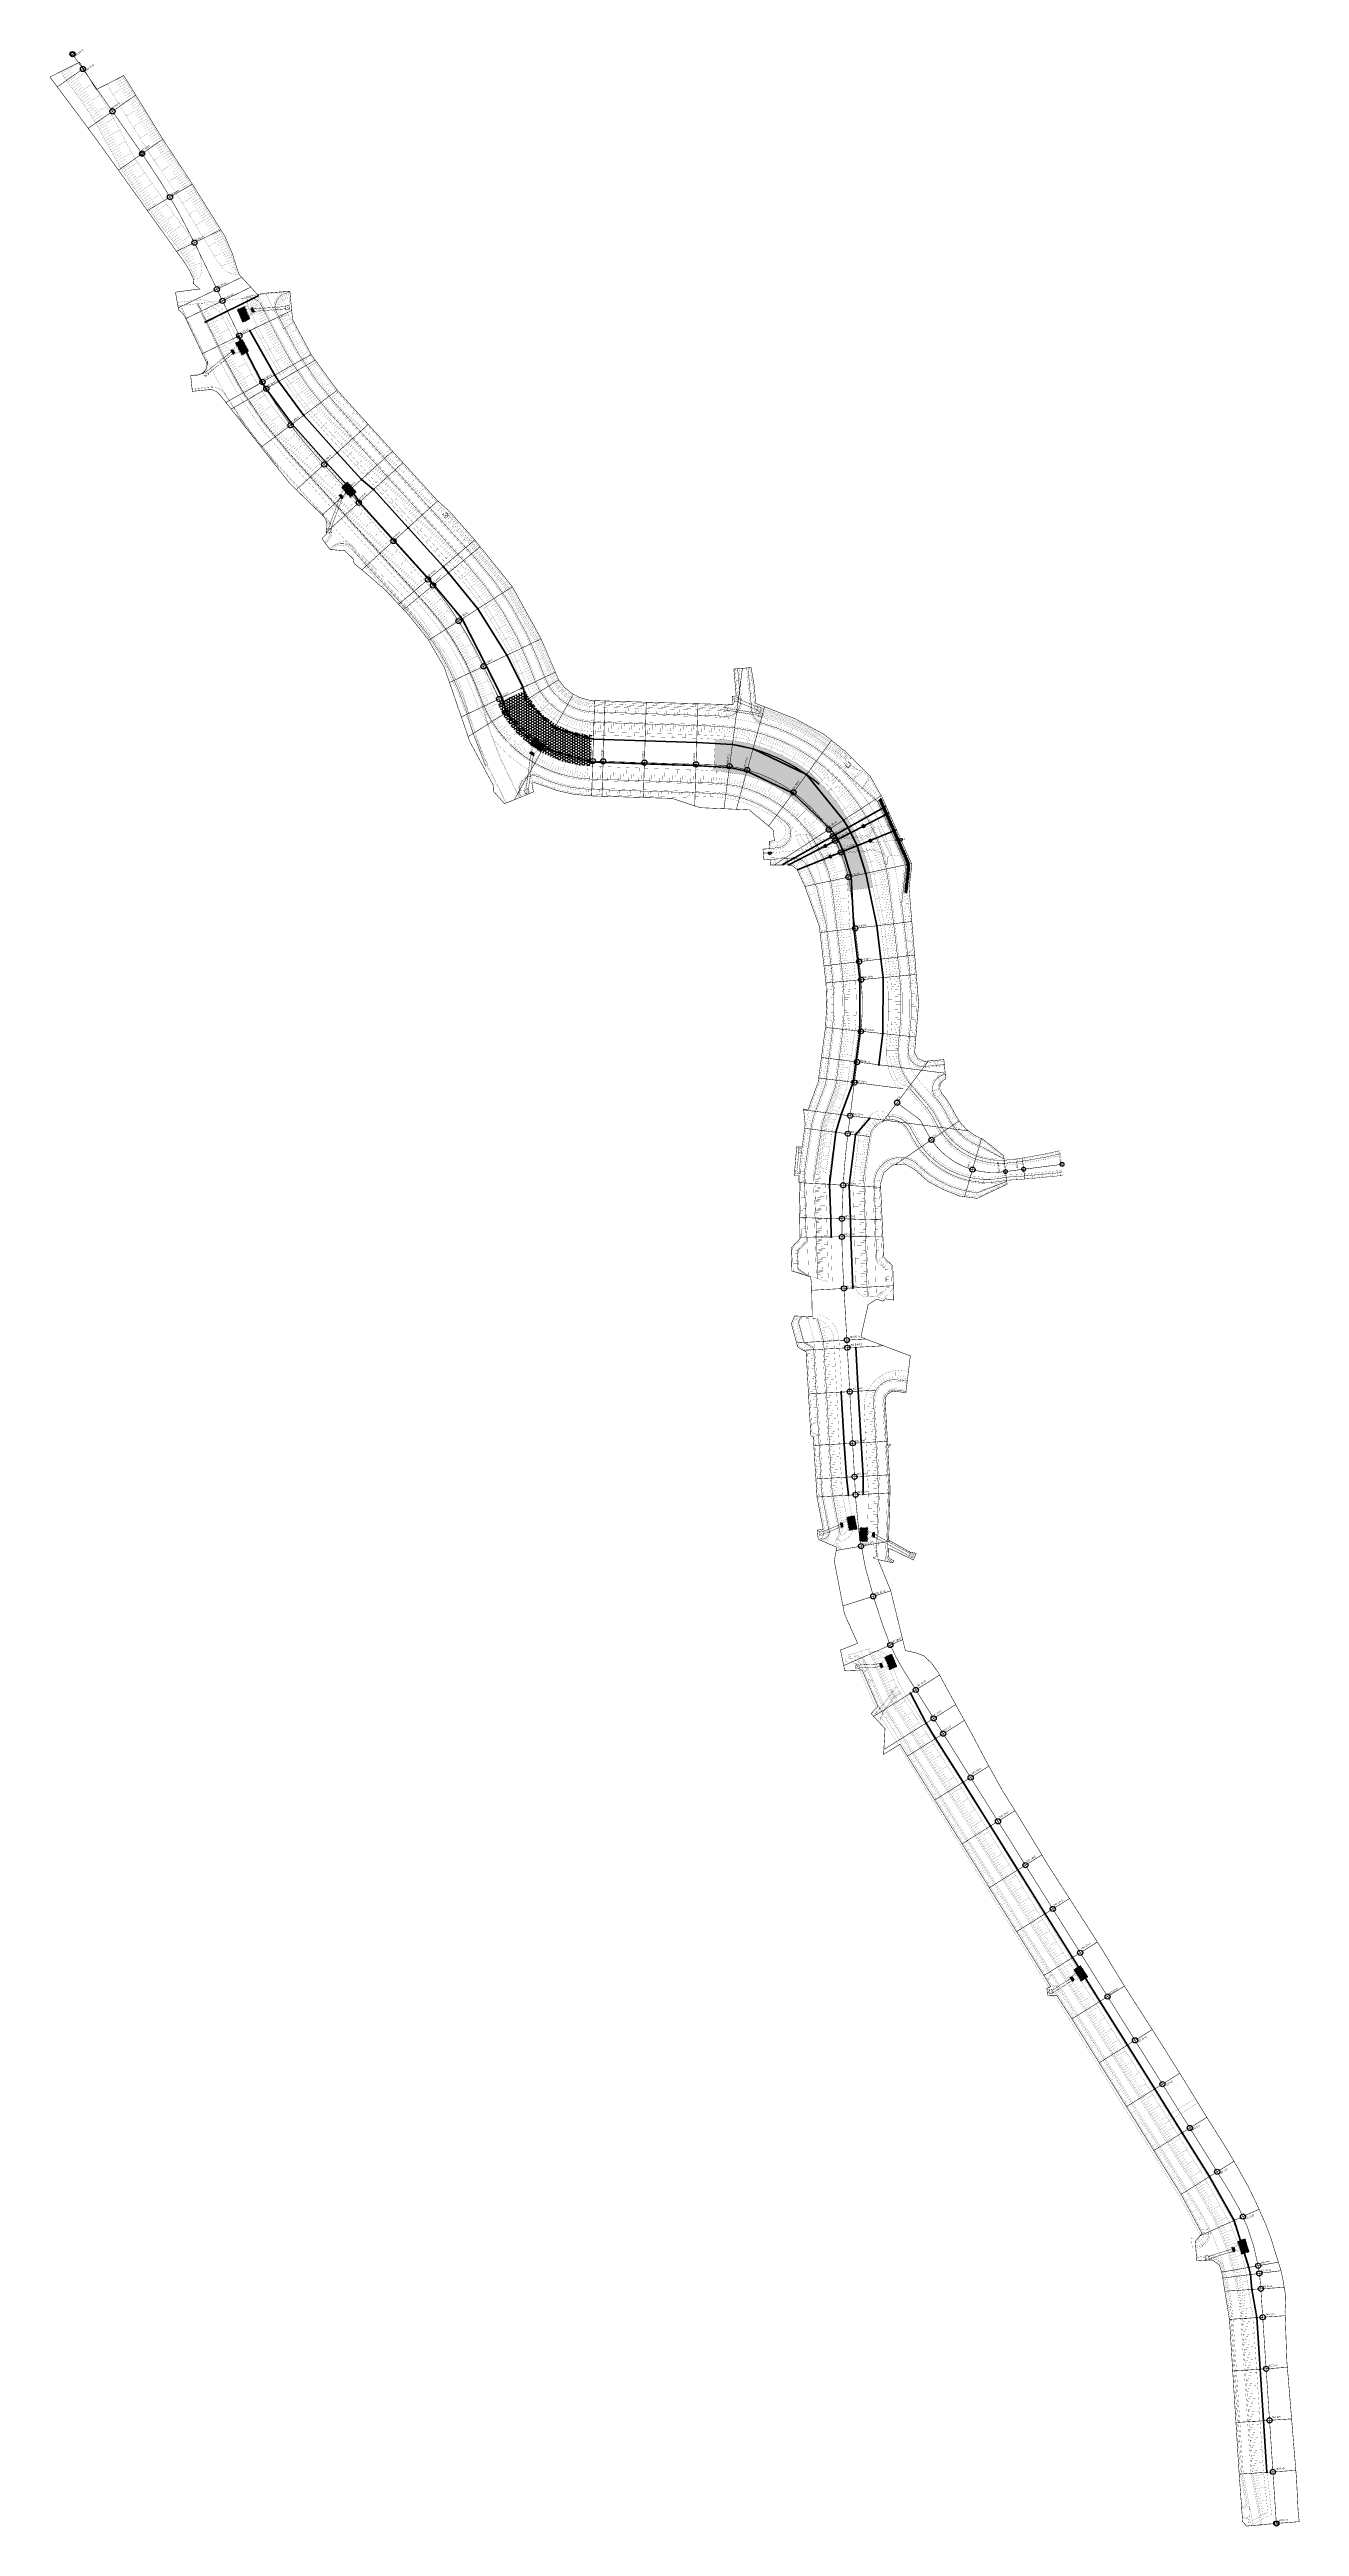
# Model space of a CAD drawing. Header units: millimetres. Extents: x -254 to 217267, y -7 to 401794.
# Drawn here: x 216783 to 217267, y 400835 to 401794 of the extents above.
import ezdxf
from ezdxf.enums import TextEntityAlignment as Align

# ---------------------------------------------------------------- set-up
doc = ezdxf.new("R2010")
doc.units = ezdxf.units.MM
doc.header["$PDMODE"] = 2
doc.header["$PDSIZE"] = 0.1
for name, pattern in [('CENTER', [2, 1.25, -0.25, 0.25, -0.25]), ('D_HIDDEN', [0.35, 0.2, -0.15]), ('HIDDEN', [9.525, 6.35, -3.175])]:
    doc.linetypes.add(name, pattern=pattern)
doc.layers.add('#_leftblock', color=154, linetype='Continuous', lineweight=18)
doc.layers.add('#교량계획', color=154, linetype='Continuous', lineweight=18)
for name, color, linetype in [('#측점', 1, 'Continuous'), ('#측점라인', 1, 'Continuous'), ('#편입용지선', 1, 'Continuous'), ('#홍수방호벽', 1, 'Continuous'), ('0-DEGN-가드레일', 6, 'Continuous'), ('0-DEGN-도로중심선', 1, 'Continuous'), ('0-DEGN-도로측점', 10, 'Continuous'), ('0-DEGN-바닥보호공', 183, 'Continuous'), ('0-DEGN-제방상단', 1, 'Continuous'), ('0-DEGN-제방하단', 6, 'Continuous'), ('0-DEGN-하상보호공', 150, 'Continuous'), ('1-DEGN-배수계획', 4, 'Continuous'), ('1-블록기초 측점', 4, 'Continuous'), ('1-센터라인 측점강조', 3, 'Continuous'), ('_계획구조물', 4, 'Continuous'), ('CC-DEGN-흄관', 3, 'Continuous'), ('CE-SLOP-FILL', 11, 'Continuous'), ('CS-CONC-MAJR', 5, 'Continuous')]:
    doc.layers.add(name, color=color, linetype=linetype)
for name, color, linetype, true_color in [('0-DEGN-아스팔트덧씌우기포장', 9, 'Continuous', 0xade0a3), ('0-DEGN-콘크리트포장', 254, 'Continuous', 0xccc5e2), ('0-DEGN-포장선', 254, 'Continuous', 0xccc5e2)]:
    doc.layers.add(name, color=color, linetype=linetype, true_color=true_color)
doc.styles.get("Standard").update_dxf_attribs({"font": ''})
doc.styles.get('Standard').set_extended_font_data('Dotum')
doc.linetypes.add('H-DICHU00R', pattern='A,1.1,[32,kosdic.shx,S=0.1,R=0,X=0,Y=0],-0.466667,["U",Standard,S=0.2,R=180,X=0,Y=0.1],-0.083333', length=1.65)

# ---------------------------------------------------------------- blocks, each defined once
blk = doc.blocks.new('lblock')
at = {"color": 3, "lineweight": 100}
for p, q in [((-1.24, 0.24), (-1.39, 0.24)), ((-1.24, 0.39), (-1.24, 0.09))]:
    blk.add_line(p, q, dxfattribs=at)
blk.add_circle((-1.24, 0.24), 0.15, dxfattribs=at)
blk = doc.blocks.new('leftblock')
at = {"lineweight": 100}
blk.add_blockref('lblock', (1.24, -0.24), dxfattribs=at)
blk = doc.blocks.new('rightblock')
at = {"color": 30, "lineweight": 100, "true_color": 0xf8991e}
for p, q in [((0, 0.15), (0, -0.15)), ((0, 0), (0.15, 0))]:
    blk.add_line(p, q, dxfattribs=at)
blk.add_circle((0, 0), 0.15, dxfattribs=at)

msp = doc.modelspace()

# ---------------------------------------------------------------- hatches: boundary and pattern name
at = {"layer": '0-DEGN-바닥보호공', "transparency": 33554687}
h = msp.add_hatch(dxfattribs=at)
h.set_pattern_fill('HONEY', color=256, scale=2, angle=242.38915)
h.set_pattern_definition([(242.389150064, (694145.1409, 457954.70685), (0.0180507632, -0.43263630216), [0.25, -0.5]), (2.389150064, (694145.1409, 457954.70685), (0.36564864667, 0.23195057057), [0.25, -0.5]), (302.389150064, (694145.1409, 457954.70685), (0.38369940987, -0.20068573159), [-0.5, 0.25])])
h.paths.add_polyline_path([(216858.06, 401694.41), (216855.31, 401693.21), (216857.39, 401688.43), (216860.14, 401689.63)])
h = msp.add_hatch(dxfattribs=at)
h.set_pattern_fill('HONEY', color=256, scale=2, angle=66.89801)
h.set_pattern_definition([(66.89800623, (-254530.06655, 308068.45948), (-0.05200581837, 0.4298783489), [0.25, -0.5]), (186.89800623, (-254530.06655, 308068.45948), (-0.3462826615, -0.259977534305), [0.25, -0.5]), (126.89800623, (-254530.06655, 308068.45948), (-0.39828847987, 0.1699008146), [-0.5, 0.25])])
h.paths.add_polyline_path([(216857.11, 401675.7), (216859.75, 401677.11), (216857.3, 401681.72), (216854.66, 401680.31)])
h = msp.add_hatch(dxfattribs=at)
h.set_pattern_fill('HONEY', color=256, scale=2, angle=80.81049)
h.set_pattern_definition([(80.810489167, (-218152.5419, 197419.3317), (-0.15383992804, 0.40476323517), [0.25, -0.5]), (200.810489167, (-218152.5419, 197419.3317), (-0.27361528015, -0.33561090338), [0.25, -0.5]), (140.810489167, (-218152.5419, 197419.3317), (-0.42745520819, 0.06915233179), [-0.5, 0.25])])
h.paths.add_polyline_path([(216899.19, 401620.63), (216901.42, 401622.64), (216897.94, 401626.52), (216895.71, 401624.51)])
h = msp.add_hatch(dxfattribs=at)
h.set_pattern_fill('HONEY', color=256, scale=2, angle=95.39285)
h.set_pattern_definition([(95.392851073, (-152652.22414, 94365.17782), (-0.25079206392, 0.35299198387), [0.25, -0.5]), (215.392851073, (-152652.22414, 94365.17782), (-0.1803039934, -0.39368829036), [0.25, -0.5]), (155.392851073, (-152652.22414, 94365.17782), (-0.43109605732, -0.04069630649), [-0.5, 0.25])])
h.paths.add_polyline_path([(216973.01, 401522.09), (216974.67, 401524.59), (216970.32, 401527.47), (216968.66, 401524.97)])
h = msp.add_hatch(dxfattribs=at)
h.set_pattern_fill('HONEY', color=256, scale=2, angle=50.04074)
h.set_pattern_definition([(50.04074493, (-261184.38856, 448332.56777), (0.07488859606, 0.42648762957), [0.25, -0.5]), (170.04074493, (-261184.38856, 448332.56777), (-0.40679341964, -0.14838838814), [0.25, -0.5]), (110.04074493, (-261184.38856, 448332.56777), (-0.33190482358, 0.27809924143), [-0.5, 0.25])])
h.paths.add_polyline_path([(217092.37, 401220.71), (217095.31, 401221.29), (217094.3, 401226.41), (217091.36, 401225.83)])
h = msp.add_hatch(dxfattribs=at)
h.set_pattern_fill('HONEY', color=256, scale=2, angle=217.2128)
h.set_pattern_definition([(217.21279699, (672978.89447, 249096.67035), (-0.16771001059, -0.39921592196), [0.25, -0.5]), (337.21279699, (672978.89447, 249096.67035), (0.42958613531, 0.05436683134), [0.25, -0.5]), (277.21279699, (672978.89447, 249096.67035), (0.26187612472, -0.34484909062), [-0.5, 0.25])])
h.paths.add_polyline_path([(217099.34, 401221.65), (217096.34, 401221.74), (217096.19, 401216.52), (217099.18, 401216.44)])
h = msp.add_hatch(dxfattribs=at)
h.set_pattern_fill('HONEY', color=256, scale=2, angle=60.22441)
h.set_pattern_definition([(60.224407596, (-261963.64556, 362975.21176), (-0.00169595548, 0.43300938065), [0.25, -0.5]), (180.224407596, (-261963.64556, 362975.21176), (-0.37414914598, -0.21797343086), [0.25, -0.5]), (120.224407596, (-261963.64556, 362975.21176), (-0.37584510146, 0.2150359498), [-0.5, 0.25])])
h.paths.add_polyline_path([(217107.94, 401166.85), (217110.73, 401167.94), (217108.83, 401172.79), (217106.04, 401171.7)])
h = msp.add_hatch(dxfattribs=at)
h.set_pattern_fill('HONEY', color=256, scale=2, angle=71.76431)
h.set_pattern_definition([(71.76430638, (-244565.09643, 267788.2597), (-0.08828531693, 0.42391709427), [0.25, -0.5]), (191.76430638, (-244565.09643, 267788.2597), (-0.32298031427, -0.28841587438), [0.25, -0.5]), (131.76430638, (-244565.09643, 267788.2597), (-0.4112656312, 0.13550121989), [-0.5, 0.25])])
h.paths.add_polyline_path([(217182.11, 401046.27), (217184.63, 401047.9), (217181.8, 401052.28), (217179.28, 401050.65)])
h = msp.add_hatch(dxfattribs=at)
h.set_pattern_fill('HONEY', color=256, scale=2, angle=56.69867)
h.set_pattern_definition([(56.698674183, (-263269.2416, 392282.63035), (0.02493595808, 0.432294110525), [0.25, -0.5]), (176.698674183, (-263269.2416, 392282.63035), (-0.38684566066, -0.1945518821), [0.25, -0.5]), (116.698674183, (-263269.2416, 392282.63035), (-0.36190970258, 0.23774222843), [-0.5, 0.25])])
h.paths.add_polyline_path([(217244.26, 400940.6), (217247.11, 400941.51), (217245.52, 400946.48), (217242.66, 400945.56)])
at = {"layer": '0-DEGN-제방상단', "linetype": 'Continuous'}
h = msp.add_hatch(dxfattribs=at)
h.set_pattern_fill('AR-CONC', color=3, scale=0.1)
h.set_pattern_definition([(50, (217114.3857, 401476.88735), (0.71726, -0.062752), [0.075, -0.825]), (355, (217114.3857, 401476.88735), (-0.138751, 0.752192), [0.06, -0.66]), (100.4514, (217114.4455, 401476.8821), (0.578509, 0.68944), [0.06374, -0.701142]), (46.1842, (217114.3857, 401477.08735), (1.06724, -0.16552), [0.1125, -1.2375]), (96.6356, (217114.4746, 401477.0736), (0.934662, 0.97412), [0.09561, -1.051714]), (351.184, (217114.3857, 401477.0874), (0.93466, 0.97412), [0.09, -0.99]), (21, (217114.4857, 401477.03735), (0.596907, -0.402619), [0.075, -0.825]), (326, (217114.4857, 401477.03735), (0.243315, 0.72515), [0.06, -0.66]), (71.4514, (217114.53544, 401477.0038), (0.840222, 0.322531), [0.06374, -0.701142]), (37.5, (217114.3857, 401476.88735), (0.0121599, 0.3328939), [0, -0.652, 0, -0.67, 0, -0.6625]), (7.5, (217114.3857, 401476.88735), (0.2630695, 0.3944117), [0, -0.382, 0, -0.637, 0, -0.2525]), (327.5, (217114.1627, 401476.88735), (0.5338224, -0.0225549), [0, -0.25, 0, -0.78, 0, -1.035]), (317.5, (217114.0627, 401476.88735), (0.583186, 0.100105), [0, -0.325, 0, -0.518, 0, -0.735])])
h.paths.add_polyline_path([(217114.18, 401479.82), (217103.72, 401503.44), (217103.14, 401503.01), (217113.54, 401479.53, -0.131517), (217113.98, 401476.72), (217113, 401467.6), (217113.7, 401467.53), (217114.67, 401476.65, 0.131517)])
h = msp.add_hatch(dxfattribs=at)
h.set_pattern_fill('AR-HBONE', color=94, scale=0.1)
h.set_pattern_definition([(45, (0, 0), (0, 0.56568542495), [1.2, -0.4]), (135, (0.28284, 0.28284), (0, 0.56568542495), [1.2, -0.4])])
h.paths.add_polyline_path([(217115.18, 401480.26), (217104.62, 401504.1), (217103.72, 401503.44), (217114.18, 401479.82, -0.131517), (217114.67, 401476.65), (217113.7, 401467.53), (217114.69, 401467.42), (217115.77, 401476.53, 0.112134)])
at = {"layer": '0-DEGN-하상보호공', "linetype": 'Continuous'}
h = msp.add_hatch(dxfattribs=at)
h.set_pattern_fill('HONEY', color=256, scale=5)
h.set_pattern_definition([(0, (0, 0), (0.9375, 0.54126587737), [0.625, -1.25]), (120, (0, 0), (-0.9375, 0.54126587737), [0.625, -1.25]), (60, (0, 0), (2e-16, 1.0825317547), [-1.25, 0.625])])
h.paths.add_polyline_path([(216956.18, 401540.82), (216966.82, 401545.79), (216967.07, 401545.19), (216968.38, 401542.82), (216970.55, 401539.73), (216973.1, 401536.94), (216975.84, 401534.58), (216978.85, 401532.58), (216982.24, 401530.88), (216985.81, 401529.62), (216989.51, 401528.83), (216992.56, 401528.56), (216992.01, 401516.58), (216987.67, 401516.97), (216982.55, 401518.07), (216977.64, 401519.79), (216973.01, 401522.09), (216974.67, 401524.59), (216970.32, 401527.47), (216968.66, 401524.97), (216964.75, 401528.31), (216961.03, 401532.42), (216958.22, 401536.43)])
h.paths.add_polyline_path([(216968.66, 401524.97), (216970.32, 401527.47), (216974.67, 401524.59), (216973.01, 401522.09), (216972.99, 401522.1), (216968.68, 401524.95)], flags=17)
h = msp.add_hatch(dxfattribs=at)
h.set_pattern_fill('HONEY', color=256, scale=5)
h.set_pattern_definition([(0, (0, 0), (0.9375, 0.54126587737), [0.625, -1.25]), (120, (0, 0), (-0.9375, 0.54126587737), [0.625, -1.25]), (60, (0, 0), (3e-16, 1.0825317547), [-1.25, 0.625])])
h.paths.add_polyline_path([(217039.78, 401514.67), (217040.43, 401526.96), (217044.41, 401526.75), (217049.96, 401525.97), (217055.44, 401524.81), (217061.02, 401522.89), (217066.45, 401520.57), (217071.65, 401517.75), (217076.58, 401514.48), (217080.74, 401510.32), (217084.75, 401506.05), (217088.31, 401501.37), (217091.37, 401496.52), (217094.28, 401491.54), (217096.73, 401486.32), (217098.69, 401480.9), (217100.25, 401475.36), (217101.44, 401469.62), (217091.73, 401468.46), (217091.45, 401473.47), (217090.08, 401478.93), (217088.07, 401484.18), (217086.18, 401488.04), (217083.98, 401491.73), (217080.81, 401495.18), (217077.17, 401498.41), (217073.39, 401501.7), (217069.48, 401504.8), (217065.97, 401507.17), (217062.27, 401509.24), (217057.35, 401511.45), (217052.2, 401513.05), (217042.52, 401514.49)])
at = {"layer": 'CS-CONC-MAJR'}
h = msp.add_hatch(dxfattribs=at)
h.set_pattern_fill('ANSI31', color=161, scale=0.2, angle=248.51567)
h.set_pattern_definition([(293.5157, (216860.622347, 401693.743907), (0.02292377, 0.009975), [])])
h.paths.add_polyline_path([(216861.86, 401692.16), (216862.04, 401692.24), (216861.61, 401693.24), (216861.26, 401694.02), (216861.08, 401693.94), (216861.42, 401693.16)])
h.paths.add_polyline_path([(216861.26, 401692.2), (216861.45, 401692.33), (216860.94, 401693.53), (216860.71, 401693.48)])
h = msp.add_hatch(dxfattribs=at)
h.set_pattern_fill('ANSI31', color=161, scale=0.2, angle=73.02453)
h.set_pattern_definition([(118.0245, (216854.495588, 401676.163062), (-0.02206866, -0.01174624), [])])
h.paths.add_polyline_path([(216853.14, 401677.65), (216852.96, 401677.56), (216853.48, 401676.59), (216853.88, 401675.83), (216854.05, 401675.93), (216853.65, 401676.68)])
h.paths.add_polyline_path([(216853.73, 401677.65), (216853.56, 401677.5), (216854.17, 401676.36), (216854.39, 401676.42)])
h = msp.add_hatch(dxfattribs=at)
h.set_pattern_fill('ANSI31', color=161, scale=0.2, angle=86.93701)
h.set_pattern_definition([(131.937, (216896.547704, 401620.451255), (-0.018597, -0.01670783), [])])
h.paths.add_polyline_path([(216894.87, 401621.57), (216894.72, 401621.43), (216895.45, 401620.62), (216896.03, 401619.98), (216896.18, 401620.12), (216895.6, 401620.75)])
h.paths.add_polyline_path([(216895.45, 401621.71), (216895.31, 401621.53), (216896.18, 401620.56), (216896.38, 401620.68)])
h = msp.add_hatch(dxfattribs=at)
h.set_pattern_fill('ANSI31', color=161, scale=0.2, angle=101.51937)
h.set_pattern_definition([(146.5194, (216970.497625, 401521.247522), (-0.01379137, -0.0208518), [])])
h.paths.add_polyline_path([(216968.6, 401521.91), (216968.49, 401521.74), (216969.4, 401521.14), (216970.11, 401520.66), (216970.22, 401520.83), (216969.51, 401521.3)])
h.paths.add_polyline_path([(216969.12, 401522.19), (216969.03, 401521.98), (216970.12, 401521.26), (216970.28, 401521.42)])
h = msp.add_hatch(dxfattribs=at)
h.set_pattern_fill('ANSI31', color=161, scale=0.2, angle=56.16727)
h.set_pattern_definition([(101.1673, (217090.002943, 401221.910443), (-0.02452665, -0.00484185), [])])
h.paths.add_polyline_path([(217089.13, 401223.73), (217088.94, 401223.69), (217089.15, 401222.61), (217089.32, 401221.77), (217089.51, 401221.81), (217089.35, 401222.65)])
h.paths.add_polyline_path([(217089.71, 401223.55), (217089.49, 401223.47), (217089.74, 401222.19), (217089.98, 401222.19)])
h = msp.add_hatch(dxfattribs=at)
h.set_pattern_fill('ANSI31', color=161, scale=0.2, angle=223.33932)
h.set_pattern_definition([(268.3393, (217101.374777, 401219.957968), (0.0249895, -0.0007245), [])])
h.paths.add_polyline_path([(217101.82, 401217.99), (217102.02, 401217.99), (217102.05, 401219.08), (217102.07, 401219.94), (217101.87, 401219.94), (217101.85, 401219.09)])
h.paths.add_polyline_path([(217101.3, 401218.29), (217101.53, 401218.33), (217101.57, 401219.63), (217101.34, 401219.68)])
h = msp.add_hatch(dxfattribs=at)
h.set_pattern_fill('ANSI31', color=161, scale=0.2, angle=66.35093)
h.set_pattern_definition([(111.3509, (217105.398142, 401167.605844), (-0.0232842, -0.00910198), [])])
h.paths.add_polyline_path([(217104.22, 401169.24), (217104.04, 401169.17), (217104.43, 401168.15), (217104.75, 401167.35), (217104.93, 401167.42), (217104.62, 401168.22)])
h.paths.add_polyline_path([(217104.82, 401169.17), (217104.62, 401169.05), (217105.09, 401167.84), (217105.32, 401167.88)])
h = msp.add_hatch(dxfattribs=at)
h.set_pattern_fill('ANSI31', color=161, scale=0.2, angle=77.89083)
h.set_pattern_definition([(122.8908, (217179.47155, 401046.510982), (-0.02099267, -0.013576), [])])
h.paths.add_polyline_path([(217177.99, 401047.88), (217177.82, 401047.77), (217178.42, 401046.85), (217178.88, 401046.13), (217179.05, 401046.24), (217178.59, 401046.96)])
h.paths.add_polyline_path([(217178.59, 401047.93), (217178.42, 401047.77), (217179.13, 401046.68), (217179.34, 401046.76)])
h = msp.add_hatch(dxfattribs=at)
h.set_pattern_fill('ANSI31', color=161, scale=0.2, angle=62.8252)
h.set_pattern_definition([(107.8252, (217241.769092, 400941.510095), (-0.02379987, -0.00765285), [])])
h.paths.add_polyline_path([(217240.7, 400943.21), (217240.51, 400943.15), (217240.84, 400942.11), (217241.1, 400941.3), (217241.29, 400941.36), (217241.03, 400942.17)])
h.paths.add_polyline_path([(217241.28, 400943.11), (217241.08, 400943), (217241.48, 400941.76), (217241.71, 400941.78)])

# ---------------------------------------------------------------- linework, layer by layer
at = {"layer": '#_leftblock', "lineweight": 100}
msp.add_line((216842.61, 401688.28), (216863.64, 401698.64), dxfattribs=at)
at = {"layer": '#_leftblock', "color": 3, "lineweight": 100}
for p, q in [((217098.3, 401493.31), (217097.3, 401493.31)), ((217097.8, 401493.81), (217097.8, 401492.81)), ((217082.49, 401485.64), (217083.49, 401485.64)), ((217082.99, 401486.14), (217082.99, 401485.14)), ((217085.44, 401481.49), (217084.44, 401481.49)), ((217084.94, 401481.99), (217084.94, 401480.99)), ((217100.91, 401487.73), (217099.91, 401487.73)), ((217100.41, 401488.23), (217100.41, 401487.23))]:
    msp.add_line(p, q, dxfattribs=at)
for centre in [(217097.8, 401493.31), (217082.99, 401485.64), (217084.94, 401481.49), (217100.41, 401487.72)]:
    msp.add_circle(centre, 0.5, dxfattribs=at)
at = {"layer": '#교량계획', "color": 1, "linetype": 'Continuous', "const_width": 0.05}
for points in [[(217071.44, 401489.75), (217077.4, 401490.37), (217081.6, 401487.93), (217099.7, 401489.8), (217101.47, 401492.85), (217107.44, 401493.46), (217112.42, 401482.21), (217106.46, 401481.59), (217102.26, 401484.03), (217084.16, 401482.16), (217082.39, 401479.11), (217076.42, 401478.5), (217071.44, 401489.75)], [(217077.4, 401490.37), (217071.44, 401489.75)], [(217071.44, 401489.75), (217076.42, 401478.5)], [(217075.64, 401492.79), (217075.24, 401492.5)], [(217075.24, 401492.5), (217076.65, 401490.55)], [(217075.31, 401490.15), (217080.29, 401478.9)], [(217075.62, 401490.18), (217080.61, 401478.93)], [(217077.4, 401490.37), (217075.64, 401492.79)], [(217076.65, 401490.55), (217076.53, 401490.28)], [(217081.6, 401487.93), (217077.4, 401490.37)], [(217081.5, 401487.47), (217077.71, 401489.67)], [(217081.6, 401487.93), (217099.7, 401489.8)], [(217099.7, 401489.8), (217101.47, 401492.85)], [(217099.98, 401489.37), (217101.7, 401492.34)], [(217100.1, 401495.51), (217100.54, 401495.74)], [(217101.47, 401492.85), (217100.1, 401495.51)], [(217100.54, 401495.74), (217101.87, 401493.17)], [(217101.47, 401492.85), (217107.44, 401493.46)], [(217101.87, 401493.17), (217102.31, 401492.93)], [(217103.25, 401493.03), (217108.24, 401481.78)], [(217103.57, 401493.06), (217108.55, 401481.81)], [(217107.44, 401493.46), (217112.42, 401482.21)], [(217081.5, 401487.47), (217099.98, 401489.37)], [(217083.88, 401482.59), (217082.16, 401479.62)], [(217084.16, 401482.16), (217082.39, 401479.11)], [(217083.88, 401482.59), (217102.36, 401484.49)], [(217084.16, 401482.16), (217102.26, 401484.03)], [(217102.26, 401484.03), (217106.46, 401481.59)], [(217102.36, 401484.49), (217106.15, 401482.29)], [(217106.46, 401481.59), (217112.42, 401482.21)], [(217106.46, 401481.59), (217106.45, 401478.59)], [(217106.96, 401481.35), (217107.26, 401481.68)], [(217106.96, 401481.35), (217106.95, 401478.59)], [(217082.39, 401479.11), (217076.42, 401478.5)], [(217081.99, 401478.81), (217081.51, 401479.02)], [(217083.79, 401476.41), (217081.99, 401478.81)], [(217084.19, 401476.71), (217082.39, 401479.11)], [(217084.19, 401476.71), (217083.79, 401476.41)], [(217106.95, 401478.59), (217106.45, 401478.59)]]:
    msp.add_lwpolyline(points, dxfattribs=at)
at = {"layer": '#교량계획', "color": 1, "linetype": 'HIDDEN', "const_width": 0.05}
for points in [[(217075.31, 401490.15), (217080.29, 401478.9)], [(217080.61, 401478.93), (217075.62, 401490.18)], [(217077.4, 401490.37), (217082.39, 401479.11)], [(217077.71, 401489.67), (217081.5, 401487.47), (217099.98, 401489.37), (217101.7, 401492.34)], [(217101.47, 401492.85), (217106.46, 401481.59)], [(217103.25, 401493.03), (217108.24, 401481.78)], [(217108.55, 401481.81), (217103.57, 401493.06)], [(217106.15, 401482.29), (217102.36, 401484.49), (217083.88, 401482.59), (217082.16, 401479.62)]]:
    msp.add_lwpolyline(points, dxfattribs=at)
at = {"layer": '#교량계획', "color": 1, "linetype": 'CENTER', "const_width": 0.05}
msp.add_lwpolyline([(217079.89, 401484.74), (217103.97, 401487.22)], dxfattribs=at)
at = {"layer": '#측점라인', "color": 2, "linetype": 'Continuous', "lineweight": 50}
for p, q in [((217066.31, 401478.29), (217106.51, 401501.09)), ((217068.66, 401478.23), (217107.69, 401498.42)), ((217072.17, 401476.34), (217110.61, 401491.84))]:
    msp.add_line(p, q, dxfattribs=at)
at = {"layer": '#측점라인', "color": 2, "linetype": 'Continuous', "lineweight": 30, "const_width": 0.2, "flags": 128}
msp.add_lwpolyline([(216831.38, 401699.98), (216838.17, 401700.92), (216840.75, 401701.22), (216838.29, 401703.4), (216838.36, 401704.75), (216838.24, 401705.37), (216838.24, 401705.37), (216837.89, 401706.16), (216837.44, 401707.07), (216837.01, 401707.98), (216836.52, 401708.88), (216836, 401709.74), (216835.48, 401710.59), (216834.92, 401711.44), (216834.36, 401712.28), (216833.78, 401713.09), (216833.17, 401713.91), (216803.92, 401754.76), (216798.58, 401762.07), (216793.2, 401769.33), (216788.39, 401775.76), (216782.77, 401783.23), (216794.19, 401789), (216800.74, 401778.41), (216811.36, 401783.82), (216820.96, 401768.21), (216826.5, 401759.17), (216835.05, 401746.18), (216837.89, 401741.86), (216845.58, 401729.52), (216845.58, 401729.52), (216850.5, 401721.65), (216853.4, 401714.9), (216855.92, 401706.97), (216863.15, 401699.09), (216866.46, 401699.62), (216875.66, 401700.36), (216876.75, 401689.32), (216883.92, 401675.84), (216893.99, 401662.06), (216919.47, 401633.99), (216932.38, 401619.75), (216937.74, 401614.83), (216947.27, 401604.08), (216957.44, 401591.43), (216961.81, 401585.98), (216972.94, 401565.81), (216979.75, 401549.93), (216981.96, 401547.07), (216984.75, 401544.73), (216988, 401543.04), (216991.53, 401542.08), (216993.72, 401541.9), (217013.69, 401541.27), (217045.78, 401540.35), (217047.31, 401540.31), (217047, 401543.55), (217048.51, 401543.69), (217047.58, 401554.1), (217054.27, 401554.7), (217055.54, 401547.14), (217055.99, 401540.85), (217071.22, 401534.92), (217082.48, 401528.83), (217090.62, 401522.32), (217096.33, 401516.59), (217099.6, 401513.31), (217100.43, 401512.47), (217105.07, 401504.33), (217111.71, 401489.35), (217116.5, 401478.52), (217115.42, 401469.27), (217116.22, 401459.63), (217117.61, 401443.01), (217119.13, 401424.82), (217117.57, 401405.59), (217118.87, 401403.33), (217121.46, 401402.26), (217128.89, 401402.93), (217129.61, 401395.51), (217128.2, 401394.56), (217127.38, 401393.07), (217127.34, 401391.37), (217128.08, 401389.84), (217129.44, 401388.23), (217131.13, 401385.75), (217133.16, 401381.93), (217135.11, 401378.73), (217137.64, 401375.96), (217140.64, 401373.72), (217144.02, 401372.1), (217152.06, 401365.73), (217152.19, 401364.58), (217153.16, 401356.42), (217153.16, 401356.42), (217153.23, 401355.76), (217153.26, 401355.53), (217153.36, 401354.71), (217141.73, 401349.23), (217134.84, 401350.18), (217128.74, 401352.64), (217122.92, 401355.69), (217117.63, 401360.38), (217113.74, 401362.55), (217109.18, 401362.14), (217105.65, 401359.22), (217104.37, 401354.75), (217104.6, 401349.56), (217104.6, 401349.56), (217105.41, 401331.72), (217105.41, 401331.72), (217105.65, 401326.36), (217109.11, 401323.09), (217109.49, 401309.86), (217106.28, 401310.36), (217105.42, 401309.45), (217102.87, 401310.21), (217099.57, 401308.06), (217097.25, 401297.83), (217096.82, 401295.48), (217115.91, 401288.27), (217114.18, 401274.04), (217110.1, 401274.54), (217108.59, 401274.39), (217107.28, 401273.61), (217106.43, 401272.37), (217106.18, 401270.87), (217107.15, 401253.59), (217108.32, 401253.97), (217107.2, 401252.62), (217108.08, 401236.86), (217107.63, 401221.09), (217107.51, 401216.96), (217115.99, 401212.22), (217118.16, 401211.86), (217117.09, 401209.24), (217108.42, 401213.46), (217107.41, 401213.63), (217107.34, 401211.25), (217107.76, 401209.97), (217108.9, 401209.24), (217109.39, 401209.13), (217109.16, 401208.16), (217103.38, 401209.42), (217108.29, 401197.45), (217109.69, 401191.73), (217110.75, 401187.42), (217114, 401174.17), (217117.89, 401173.39), (217121.11, 401172.21), (217124.07, 401169.43), (217126.93, 401165.37), (217130.15, 401159.33), (217139.33, 401142.65), (217144.97, 401131.98), (217151.63, 401119.9), (217156.1, 401112.79), (217164.35, 401099.25), (217169.18, 401091.21), (217189.8, 401059.12), (217198.83, 401044.28), (217210.77, 401025.66), (217220.62, 401009.98), (217230.83, 400993.33), (217238.18, 400981.7), (217241.73, 400975.7), (217246.73, 400966.78), (217249.84, 400960.35), (217253.7, 400951.7), (217255.46, 400946.97), (217259.46, 400934.1), (217260.28, 400930.16), (217261.28, 400924.09), (217261.01, 400918.29), (217261.7, 400899.1), (217265.45, 400853.54), (217266.04, 400841.36), (217266.48, 400837.03), (217252.16, 400835.9), (217250.89, 400835.77), (217246.05, 400835.28), (217244.59, 400837.01), (217244.41, 400839.54), (217244.41, 400839.54), (217244.41, 400839.54), (217244.41, 400839.54), (217243.24, 400855.41), (217239.48, 400915.3), (217236.49, 400933.59), (217235.59, 400936.36), (217232.87, 400938.35), (217226.83, 400937.97), (217226.3, 400944.92), (217226.26, 400945.54), (217228.84, 400948.64), (217220.73, 400963.72), (217178.48, 401031.63), (217172.7, 401040.59), (217169.05, 401040.68), (217168.8, 401043.47), (217170.28, 401044.17), (217111.92, 401137.98), (217105.56, 401134.02), (217106.12, 401143.95), (217100.74, 401149.8), (217103.37, 401152.6), (217097.21, 401166.67), (217090.52, 401166.44), (217088.88, 401174.38), (217095.51, 401177.02), (217095.51, 401177.02), (217095.51, 401177.02), (217090.42, 401188.39), (217089.87, 401191.25), (217089.44, 401193.45), (217089.44, 401193.45), (217086.45, 401208.93), (217087.11, 401212.31), (217087.47, 401214.16), (217087.47, 401214.16), (217087.47, 401214.16), (217080.24, 401217.31), (217079.91, 401220.81), (217082.19, 401221.16), (217082.19, 401221.16), (217079.81, 401233.38), (217078.45, 401254.87), (217078.33, 401256.8), (217077.39, 401257.35), (217075.58, 401289.8), (217072.34, 401291.64), (217069.84, 401300.73), (217071.13, 401303.73), (217077.94, 401303.4), (217077.66, 401316.38), (217077.31, 401318.81), (217070.05, 401321.14), (217069.79, 401330.03), (217073.19, 401333.62), (217072.8, 401358.06), (217070.97, 401358.06), (217071.24, 401361.21), (217071.92, 401369.13), (217074.08, 401369.13), (217075.19, 401377.97), (217074.57, 401383.82), (217076.35, 401383.59), (217080.2, 401394.14), (217083.06, 401415.38), (217083.54, 401424), (217083.26, 401432.62), (217080.65, 401454.63), (217075.12, 401469.89), (217072.08, 401476.53), (217070.33, 401477.9), (217068.25, 401478.32), (217061.73, 401478.23), (217061.62, 401480.52), (217059.2, 401480.33), (217058.87, 401484.41), (217061.42, 401484.58), (217061.28, 401487.43), (217063.3, 401487.67), (217062.79, 401491.88), (217053.54, 401499.62), (217034.59, 401500.45), (217023.63, 401504.05), (217012.52, 401504.38), (216992.52, 401505.01), (216985.7, 401505.63), (216979.37, 401507.02), (216970.24, 401510.23), (216969.39, 401510.05), (216969.96, 401506.53), (216958.79, 401501.98), (216954.54, 401506.78), (216954.65, 401508.8), (216952.55, 401512.63), (216945.34, 401526.07), (216935.41, 401554.96), (216933.77, 401557.65), (216929.2, 401565.61), (216921.8, 401574.88), (216912.71, 401584.61), (216905.16, 401591.15), (216900.56, 401595.02), (216900.16, 401596.8), (216897.03, 401599.9), (216894.55, 401600.11), (216893.13, 401600.23), (216891.21, 401600.4), (216888.06, 401604.63), (216889.85, 401606.34), (216889.72, 401607.65), (216889.82, 401607.99), (216890, 401608.95), (216890.03, 401609.93), (216889.9, 401610.89), (216889.58, 401611.81), (216889.12, 401612.67), (216888.52, 401613.42), (216875.64, 401625.98), (216854.18, 401653.19), (216849.25, 401659.43), (216848.61, 401660.2), (216847.94, 401660.9), (216847.18, 401661.51), (216846.31, 401661.97), (216845.4, 401662.22), (216844.44, 401662.26), (216840.92, 401661.91), (216837.91, 401661.61), (216837.28, 401667.59), (216839.49, 401667.82), (216840.44, 401668.03), (216841.35, 401668.38), (216842.16, 401668.88), (216842.82, 401669.56), (216843.28, 401670.4), (216843.51, 401671.32), (216843.5, 401672.27), (216843.21, 401673.17), (216835.06, 401690.41), (216834.58, 401691.26), (216834.49, 401691.37), (216834.48, 401691.38), (216833.97, 401691.99), (216833.24, 401692.65), (216832.75, 401692.97), (216832.73, 401692.99), (216832.6, 401693.07), (216832.53, 401693.5), (216831.72, 401698.05), (216831.38, 401699.98)], close=True, dxfattribs=at)
for points in [[(216785.62, 401779.44), (216796.16, 401786.81)], [(216790.93, 401791.69), (216792.16, 401792.54)], [(216797.59, 401763.41), (216816.01, 401776.27)], [(216809.33, 401747.21), (216826.49, 401759.19)], [(216820.5, 401731.61), (216837.9, 401741.84)], [(216831.82, 401715.8), (216848.96, 401724.12)], [(216841.78, 401676.2), (216876.4, 401692.92)], [(216850.92, 401657.32), (216883.93, 401675.82)], [(216885.49, 401673.69), (216852.97, 401654.72)], [(216864.61, 401639.97), (216894.01, 401662.04)], [(216878.17, 401623.52), (216906.03, 401648.8)], [(216915.44, 401638.43), (216888.21, 401613.72)], [(216902.36, 401618.46), (216888.92, 401633.27)], [(216889.78, 401607.04), (216919.47, 401633.99)], [(216915.8, 401603.65), (216902.36, 401618.46)], [(216903.53, 401592.52), (216932.96, 401619.22)], [(216917.8, 401579.16), (216947.27, 401604.08)], [(216949.37, 401601.47), (216919.7, 401577.13)], [(216929.4, 401565.26), (216961.81, 401585.97)], [(216937.49, 401548.91), (216972.94, 401565.79)], [(216978.47, 401552.91), (216942.07, 401535.58)], [(216944.69, 401527.95), (216979.74, 401549.96)], [(217050.9, 401554.4), (217043.75, 401500.05)], [(216962.6, 401503.53), (216985.45, 401544.37)], [(216992.53, 401505.01), (216993.7, 401541.9)], [(216997.7, 401541.77), (216996.53, 401504.89)], [(217012.52, 401504.38), (217013.69, 401541.27)], [(217032.43, 401501.15), (217033.68, 401540.7)], [(217048.56, 401499.84), (217059.48, 401539.49)], [(217032.94, 401517.24), (216992.96, 401518.5)], [(217061.07, 401493.32), (217085.39, 401526.51)], [(217063.17, 401478.25), (217104.63, 401505.11)], [(217075.08, 401469.96), (217116.37, 401478.82)], [(217080.94, 401452.13), (217116.49, 401456.38)], [(217117.58, 401443.42), (217082.47, 401439.22)], [(217083.26, 401432.6), (217118.2, 401435.91)], [(217083.06, 401415.38), (217118.06, 401411.67)], [(217129.4, 401397.67), (217081.5, 401403.78)], [(217080.43, 401395.85), (217113.06, 401391.69)], [(217105.1, 401378.64), (217122.86, 401402.38)], [(217138.47, 401375.34), (217074.6, 401383.49)], [(217074.98, 401376.34), (217100.29, 401373.18)], [(217110.15, 401362.35), (217134.82, 401379.21)], [(217136.93, 401349.89), (217143.45, 401372.37)], [(217160.24, 401356.71), (217159.26, 401364.85)], [(217072.85, 401355.32), (217104.43, 401353.5)], [(217153.23, 401355.76), (217152.2, 401364.48)], [(217174.76, 401361.66), (217174.57, 401363.14)], [(217104.99, 401340.9), (217073.06, 401341.81)], [(217073.18, 401334.2), (217105.28, 401334.49)], [(217077.72, 401313.66), (217109.33, 401315.43)], [(217091.34, 401294.39), (217090.22, 401314.36)], [(217071.88, 401293.3), (217098.62, 401294.8)], [(217105.55, 401292.18), (217074.45, 401290.44)], [(217092.46, 401274.42), (217091.34, 401294.39)], [(217076.49, 401273.53), (217102.71, 401275)], [(217093.57, 401254.45), (217092.46, 401274.42)], [(217078.53, 401253.61), (217107.06, 401255.21)], [(217094.69, 401234.49), (217093.57, 401254.45)], [(217107.78, 401242.23), (217079.35, 401240.64)], [(217079.79, 401233.65), (217108.03, 401235.23)], [(217087.23, 401212.94), (217108.16, 401216.59)], [(217089.82, 401191.49), (217108.32, 401197.33)], [(217090.12, 401168.38), (217112.95, 401178.44)], [(217101.71, 401148.75), (217127.27, 401164.74)], [(217128.65, 401142.01), (217118.05, 401158.97)], [(217133.47, 401153.28), (217105.67, 401135.89)], [(217114.8, 401133.34), (217136.86, 401147.14)], [(217125.36, 401116.36), (217146.35, 401129.49)], [(217135.93, 401099.38), (217156.45, 401112.22)], [(217146.49, 401082.4), (217166.83, 401095.12)], [(217157.06, 401065.42), (217177.53, 401078.22)], [(217167.62, 401048.43), (217188.34, 401061.39)], [(217178.48, 401031.63), (217198.79, 401044.34)], [(217189.05, 401014.65), (217209.58, 401027.5)], [(217199.61, 400997.67), (217220.25, 401010.58)], [(217210.18, 400980.69), (217230.71, 400993.53)], [(217220.74, 400963.71), (217241.24, 400976.53)], [(217227.98, 400947.6), (217250.91, 400957.94)], [(217236.48, 400933.61), (217258.42, 400937.46)], [(217236.86, 400931.31), (217259.44, 400934.18)], [(217237.69, 400926.23), (217260.68, 400927.74)], [(217239.48, 400915.32), (217261.06, 400916.75)], [(217257.63, 400836.33), (217252.35, 400916.17)], [(217240.73, 400895.36), (217261.9, 400896.76)], [(217241.98, 400875.4), (217263.54, 400876.82)], [(217243.24, 400855.44), (217265.18, 400856.89)]]:
    msp.add_lwpolyline(points, dxfattribs=at)
for points in [[(216865.06, 401665.24, -0.015226), (216860.84, 401673.34), (216838.94, 401718.69, 0.039949), (216818.78, 401753.11), (216791.54, 401792.12)], [(216875.97, 401648.5, -0.033346), (216865.06, 401665.24, -0.033346)], [(216888.92, 401633.27), (216884.83, 401637.77, -0.023206), (216875.97, 401648.5)], [(216929.17, 401588.77, 0.008743), (216925.71, 401592.72), (216915.8, 401603.65)], [(216941.03, 401572.69, 0.033346), (216929.17, 401588.77)], [(216956.67, 401542.53), (216950.06, 401556.41, 0.031064), (216941.03, 401572.69)], [(216993.81, 401526.97), (216992.95, 401527, -0.299199), (216966.48, 401545.88), (216965.9, 401547.09)], [(216992.99, 401518.49), (216992.13, 401518.52, -0.28073), (216957.28, 401541.3), (216956.7, 401542.52)], [(217052.76, 401515.07, 0.059324), (217039.9, 401517.02), (217032.94, 401517.24)], [(217084.32, 401491.95, 0.183849), (217052.76, 401515.07)], [(217094.55, 401453.76), (217092.77, 401468.58, 0.023033), (217091.94, 401473.58)], [(217096.89, 401433.89, 0.006209), (217096.63, 401436.36), (217094.55, 401453.76)], [(217096.78, 401413.93, 0.050042), (217096.89, 401433.89)], [(217094.27, 401394.09), (217096.53, 401411.81, 0.005317), (217096.78, 401413.93)], [(217091.74, 401374.25, -0.00067), (217091.84, 401375.04), (217094.27, 401394.09)], [(217174.66, 401362.4), (217152.78, 401359.61), (217152.62, 401359.59, -0.314237), (217122.73, 401374.05), (217121.77, 401375.86), (217120.23, 401378.75, 0.110281), (217119.09, 401380.08), (217110.81, 401386.27)], [(217089.92, 401354.33, -0.016668), (217091.74, 401374.25)], [(217089.43, 401334.34, -0.016668), (217089.92, 401354.33, -0.016668)], [(217090.22, 401314.36), (217089.89, 401320.29, -0.011716), (217089.43, 401334.34)], [(217118.05, 401158.97), (217113.54, 401166.16, -0.060449), (217105.37, 401183.61), (217102.09, 401193.56, -0.065507), (217094.83, 401232.02), (217094.69, 401234.49)], [(217250.57, 400936.08, 0.096633), (217239.59, 400964.68), (217128.65, 401142.01)], [(217252.35, 400916.17), (217251.6, 400927.53, 0.026935), (217250.57, 400936.08)]]:
    msp.add_lwpolyline(points, format="xyb", dxfattribs=at)
at = {"layer": '#측점라인', "color": 2, "linetype": 'Continuous', "lineweight": 30}
for points, const_width in [([(216832.45, 401693.91), (216857.02, 401705.77)], 0.2), ([(216835.36, 401689.76), (216860.55, 401701.92)], 0.2), ([(217152.89, 401358.87), (217152.66, 401360.35)], 0.05), ([(217152.8, 400920.61), (217152.8, 400920.61)], 0.05), ([(217256.88, 400836.29), (217258.38, 400836.39)], 0.05)]:
    msp.add_lwpolyline(points, dxfattribs=dict(at, const_width=const_width))
at = {"layer": '#측점라인', "color": 2, "linetype": 'Continuous', "lineweight": 30, "flags": 128}
msp.add_lwpolyline([(217091.94, 401473.58, 0.2, 0.2, 0.077427), (217085.88, 401489.39, 0.2, 0.2, 0.013637), (217084.32, 401491.95, 0, 0, 0)], format="xyseb", dxfattribs=at)
at = {"layer": '#측점라인', "color": 2, "linetype": 'Continuous', "lineweight": 30}
for centre, radius in [((216791.54, 401792.12), 1), ((216791.54, 401792.12), 0.75), ((216795.55, 401786.38), 1), ((216807, 401769.98), 1), ((216818.45, 401753.58), 1), ((216818.45, 401753.58), 0.75), ((216829.27, 401736.77), 1), ((216838.72, 401719.14), 1), ((216847.41, 401701.13), 1), ((216849.59, 401696.63), 1), ((216856.11, 401683.13), 1), ((216865.06, 401665.24), 1), ((216866.55, 401662.64), 1), ((216875.97, 401648.5), 1), ((216888.92, 401633.27), 1), ((216898.32, 401622.9), 1), ((216902.36, 401618.46), 1), ((216915.8, 401603.65), 1), ((216929.17, 401588.77), 1), ((216931.08, 401586.46), 1), ((216941.03, 401572.69), 1), ((216950.65, 401555.17), 1), ((216956.67, 401542.53), 1), ((216959.49, 401537.24), 1), ((216973.83, 401523.6), 1), ((216992.96, 401518.5), 1), ((216996.96, 401518.38), 1), ((217012.95, 401517.87), 1), ((217032.94, 401517.24), 1), ((217045.91, 401516.5), 1), ((217052.76, 401515.07), 1), ((217070.67, 401506.41), 1), ((217084.32, 401491.95), 1), ((217085.88, 401489.39), 1), ((217086.84, 401487.64), 1), ((217088.96, 401483.11), 1), ((217091.94, 401473.58), 1), ((217094.55, 401453.76), 1), ((217096.06, 401440.84), 1), ((217096.89, 401433.89), 1), ((217096.78, 401413.93), 1), ((217110.81, 401386.27), 1), ((217091.74, 401374.25), 1), ((217092.62, 401381.19), 1), ((217124.09, 401371.87), 1), ((217089.92, 401354.33), 1), ((217139.97, 401360.37), 1), ((217152.78, 401359.61), 0.75), ((217159.78, 401360.51), 0.75), ((217174.66, 401362.4), 0.75), ((217089.45, 401341.34), 1), ((217089.43, 401334.34), 1), ((217090.22, 401314.36), 1), ((217091.34, 401294.39), 1), ((217091.51, 401291.4), 1), ((217092.46, 401274.42), 1), ((217093.57, 401254.45), 1), ((217094.3, 401241.47), 1), ((217094.69, 401234.49), 1), ((217096.83, 401214.61), 1), ((217101.57, 401195.2), 1), ((217108.16, 401176.33), 1), ((217118.05, 401158.97), 1), ((217124.94, 401147.94), 1), ((217128.65, 401142.01), 1), ((217139.26, 401125.06), 1), ((217149.87, 401108.1), 1), ((217160.48, 401091.14), 1), ((217171.08, 401074.19), 1), ((217181.69, 401057.23), 1), ((217192.3, 401040.28), 1), ((217202.91, 401023.32), 1), ((217213.51, 401006.37), 1), ((217224.12, 400989.41), 1), ((217234.73, 400972.46), 1), ((217244.7, 400955.14), 1), ((217250.57, 400936.08), 1), ((217251.03, 400933.12), 1), ((217251.63, 400927.15), 1), ((217252.35, 400916.17), 1), ((217253.67, 400896.21), 1), ((217254.99, 400876.26), 1), ((217256.31, 400856.3), 1), ((217257.63, 400836.34), 1)]:
    msp.add_circle(centre, radius, dxfattribs=at)
at = {"layer": '#측점라인', "linetype": 'Continuous'}
msp.add_circle((217257.63, 400836.34), 0.75, dxfattribs=at)
at = {"layer": '#편입용지선', "linetype": 'Continuous', "const_width": 0.05}
for points in [[(217102.84, 401325.28), (217106.44, 401321.88), (217106.65, 401314.68), (217103.2, 401311.02)], [(217112.71, 401274.21), (217114.17, 401274.04)]]:
    msp.add_lwpolyline(points, dxfattribs=at)
at = {"layer": '#홍수방호벽', "linetype": 'HIDDEN', "ltscale": 0.1, "const_width": 0.05, "flags": 128}
msp.add_lwpolyline([(216981.15, 401513.12, -0.23665), (216949.93, 401541.61), (216947.49, 401547.98, 0.092973), (216928.2, 401579.34), (216875.08, 401637.87, -0.069647), (216850.09, 401674.57, -0.069647)], format="xyb", dxfattribs=at)
at = {"lineweight": 40}
for points in [[(217087.87, 401488.17), (217086.86, 401490.09), (217084.88, 401492.32), (217070.38, 401506.02), (217052.63, 401514.61), (217045.85, 401516.02), (217032.92, 401516.76), (217012.93, 401517.39), (216996.94, 401517.9), (216992.94, 401518.02), (216973.73, 401523.43), (216959.54, 401537.19), (216957.87, 401543.1), (216951.55, 401555.6), (216942.37, 401573.54), (216931.42, 401586.74), (216929.54, 401589.09), (216916.09, 401603.91), (216902.61, 401618.69), (216899.2, 401623.69), (216889.79, 401634.06), (216876.53, 401648.92), (216866.48, 401662.6), (216864.87, 401665.13), (216855.65, 401682.9)], [(216860.17, 401685.09), (216869.8, 401667.9), (216871.35, 401665.44), (216881.06, 401652.32), (216893.97, 401637.85), (216903.37, 401627.48), (216908.02, 401623.6), (216921.46, 401608.78), (216935.08, 401593.77), (216937.07, 401591.37), (216948.52, 401577.48), (216959.65, 401559.45), (216965.96, 401546.96), (216967.09, 401542.01), (216978.11, 401531.25), (216993.23, 401526.98), (216997.23, 401526.86), (217013.22, 401526.35), (217033.21, 401525.72), (217047.02, 401524.91), (217055.01, 401523.25), (217075.68, 401513.26), (217090.05, 401495.66), (217091.78, 401492.87), (217092.93, 401490.78)], [(217095.32, 401485.67), (217092.93, 401490.78)], [(217085.26, 401334.3), (217085.14, 401341.47), (217084.61, 401354.64), (217087.06, 401374.83), (217089.12, 401381.64), (217093.79, 401394.15), (217094.8, 401402.08), (217096.3, 401413.97), (217096.41, 401433.85), (217095.61, 401440.79), (217094.07, 401453.7), (217093.03, 401473.81), (217090.04, 401483.54), (217090.03, 401483.54)], [(217087.87, 401488.17), (217090.04, 401483.54)], [(217095.32, 401485.67), (217098.67, 401475.02), (217102.97, 401454.76), (217104.51, 401441.85), (217105.34, 401434.69), (217105.22, 401413.03), (217103.69, 401400.94)]]:
    msp.add_lwpolyline(points, dxfattribs=at)
at = {"lineweight": 50}
for points in [[(217093.67, 401314.55), (217092.89, 401334.37), (217092.77, 401341.25), (217092.23, 401354.2), (217094.69, 401373.88), (217100.19, 401380.22)], [(217094.82, 401291.58), (217095.77, 401274.61), (217096.88, 401254.63), (217097.61, 401241.66), (217097.61, 401234.65)], [(217091.92, 401234.35), (217091.24, 401241.3), (217090.26, 401254.27), (217089.15, 401274.24)], [(217115.94, 401157.65), (217121.99, 401146.1), (217125.7, 401140.16), (217136.31, 401123.21), (217146.92, 401106.25), (217157.52, 401089.3), (217168.13, 401072.34), (217178.74, 401055.39), (217189.34, 401038.44), (217199.95, 401021.48), (217210.56, 401004.52), (217221.17, 400987.57), (217231.78, 400970.61), (217241.36, 400953.64), (217246.92, 400935.44), (217247.61, 400932.68), (217248.18, 400926.92), (217250.04, 400916.02), (217251.35, 400896.06), (217252.68, 400876.1), (217254, 400856.15)]]:
    msp.add_lwpolyline(points, dxfattribs=at)
msp.add_arc((217036.06, 401456.88), 68.9, 49.73012, 80.85061)
at = {"color": 4, "lineweight": 100}
for p in [(217086.88, 401489.96), (217091.84, 401492.77), (217092.93, 401490.78), (217087.87, 401488.17), (217090.04, 401483.54), (217095.32, 401485.67)]:
    msp.add_point(p, dxfattribs=at)
at = {"layer": '0-DEGN-가드레일', "linetype": 'HIDDEN', "const_width": 0.05}
msp.add_lwpolyline([(217103.4, 401503.29), (217113.86, 401479.68, -0.131517), (217114.32, 401476.69), (217113.35, 401467.56)], format="xyb", dxfattribs=at)
at = {"layer": '0-DEGN-도로중심선', "linetype": 'Continuous', "const_width": 0.05}
msp.add_lwpolyline([(217061.5, 401482.84), (217112.23, 401488.07)], dxfattribs=at)
at = {"layer": '0-DEGN-도로측점', "linetype": 'Continuous', "const_width": 0.05}
for points in [[(217061.55, 401482.34), (217061.45, 401483.34)], [(217081.44, 401484.4), (217081.34, 401485.39)], [(217101.34, 401486.45), (217101.23, 401487.44)], [(217112.28, 401487.58), (217112.18, 401488.57)]]:
    msp.add_lwpolyline(points, dxfattribs=at)
at = {"layer": '0-DEGN-도로측점', "linetype": 'Continuous'}
for centre in [(217061.5, 401482.84), (217112.23, 401488.07)]:
    msp.add_circle(centre, 0.5, dxfattribs=at)
at = {"layer": '0-DEGN-바닥보호공', "transparency": 33554687, "const_width": 0.05}
for points in [[(216858.06, 401694.41), (216855.31, 401693.21), (216857.39, 401688.43), (216860.14, 401689.63)], [(216857.11, 401675.7), (216859.75, 401677.11), (216857.3, 401681.72), (216854.66, 401680.31)], [(216899.19, 401620.63), (216901.42, 401622.64), (216897.94, 401626.52), (216895.71, 401624.51)], [(216973.01, 401522.09), (216974.67, 401524.59), (216970.32, 401527.47), (216968.66, 401524.97)], [(217092.37, 401220.71), (217095.31, 401221.29), (217094.3, 401226.41), (217091.36, 401225.83)], [(217099.34, 401221.65), (217096.34, 401221.74), (217096.19, 401216.52), (217099.18, 401216.44)], [(217107.94, 401166.85), (217110.73, 401167.94), (217108.83, 401172.79), (217106.04, 401171.7)], [(217182.11, 401046.27), (217184.63, 401047.9), (217181.8, 401052.28), (217179.28, 401050.65)], [(217244.26, 400940.6), (217247.11, 400941.51), (217245.52, 400946.48), (217242.66, 400945.56)]]:
    msp.add_lwpolyline(points, close=True, dxfattribs=at)
at = {"layer": '0-DEGN-아스팔트덧씌우기포장', "linetype": 'Continuous', "const_width": 0.05}
msp.add_lwpolyline([(216959.38, 401502.22), (216952.1, 401516.48), (216947.59, 401528.17), (216946.16, 401532.43), (216944.95, 401536.47, 0.018906), (216943.73, 401540.05), (216941.56, 401545.71, 0.092973), (216923.5, 401575.07), (216900.3, 401600.64, 0.385829), (216892.27, 401601.42), (216891.09, 401600.54), (216889.3, 401602.95, 0.443164), (216890.17, 401611.8), (216870.38, 401633.61, -0.04975), (216850.7, 401660.17, 0.292262), (216844.93, 401663.06), (216837.9, 401662.32), (216837.32, 401667.84, 0.014437), (216837.66, 401667.88), (216839.43, 401668.06), (216840.38, 401668.24), (216841.09, 401668.48), (216841.76, 401668.81), (216842.24, 401669.15), (216842.7, 401669.62), (216843.03, 401670.05), (216843.41, 401670.78), (216843.66, 401671.75), (216843.66, 401673.26), (216834.08, 401692.94, 0.092072), (216832.78, 401694.7), (216839.77, 401695.53), (216849.37, 401675.81, 0.002224), (216850, 401674.53), (216849.95, 401674.51, 0.069647), (216874.97, 401637.77), (216928.09, 401579.23, -0.092973), (216947.35, 401547.93), (216949.52, 401542.27, 0.007457), (216950.2, 401540.54), (216950.01, 401540.47), (216950.44, 401539.08), (216950.43, 401539.07, -0.004134), (216950.7, 401538.19), (216951.87, 401534.24), (216952.55, 401532.22), (216952.55, 401532.22), (216953.23, 401530.2), (216957.59, 401518.93), (216964.71, 401504.39)], format="xyb", close=True, dxfattribs=at)
at = {"layer": '0-DEGN-아스팔트덧씌우기포장', "color": 0, "linetype": 'Continuous', "const_width": 0.05}
for points in [[(216837.34, 401667.59, 0.014093), (216837.69, 401667.64), (216839.46, 401667.81), (216840.45, 401668), (216841.19, 401668.25), (216841.88, 401668.6), (216842.4, 401668.96), (216842.89, 401669.46), (216843.24, 401669.92), (216843.65, 401670.69), (216843.91, 401671.72), (216843.91, 401673.31), (216834.31, 401693.05, 0.083659), (216833.1, 401694.74)], [(216839.51, 401695.5), (216849.15, 401675.7, 0.001834), (216849.66, 401674.64), (216849.62, 401674.62, 0.070039), (216874.78, 401637.61), (216927.91, 401579.07, -0.092973), (216947.12, 401547.84), (216949.29, 401542.18, -0.103188), (216949.71, 401540.61), (216949.71, 401540.61), (216950.13, 401539.24), (216950.11, 401539.24, -0.005263), (216950.46, 401538.12), (216951.63, 401534.17), (216952.32, 401532.14), (216953, 401530.12), (216957.36, 401518.83), (216964.48, 401504.3)], [(216889.45, 401602.75, 0.443178), (216890.35, 401611.97), (216870.56, 401633.77, -0.04975), (216850.92, 401660.29, 0.292263), (216844.9, 401663.31), (216837.87, 401662.57)], [(216959.61, 401502.32), (216952.33, 401516.58), (216947.82, 401528.25), (216946.4, 401532.51), (216945.19, 401536.54, 0.018906), (216943.97, 401540.14), (216941.8, 401545.8, 0.092973), (216923.69, 401575.24), (216900.48, 401600.81, 0.385831), (216892.12, 401601.62), (216890.94, 401600.75)]]:
    msp.add_lwpolyline(points, format="xyb", dxfattribs=at)
at = {"layer": '0-DEGN-제방상단', "color": 3, "linetype": 'Continuous', "const_width": 0.05}
for points in [[(216857.33, 401697.6), (216856.69, 401697.53), (216832.32, 401694.65)], [(216858.19, 401697.69), (216858.09, 401698.2), (216866.45, 401699.62), (216875.16, 401700.31)], [(216875.1, 401691.34), (216871.36, 401690.51)], [(216875.19, 401699.81), (216875.16, 401700.31)], [(216873.74, 401685.74), (216876.75, 401688.25)], [(216889.15, 401603.15), (216889, 401603.35)], [(216891.24, 401600.34), (216891.39, 401600.14)], [(216891.39, 401600.14), (216892.57, 401601.02)], [(217053.06, 401554.58), (217049.07, 401554.24)], [(217097.41, 401514.46), (217093.52, 401511.49)], [(217097.58, 401507.91), (217100.04, 401512.15)], [(216964.72, 401504.39), (216959.38, 401502.22)], [(216964.9, 401505.26), (216965.18, 401504.58)], [(217103.14, 401503.01), (217104.62, 401504.1)], [(217058.87, 401484.4), (217061.42, 401484.57)], [(217114.69, 401467.42), (217113, 401467.6)], [(217114.22, 401449.27), (217116.63, 401448.63)], [(217116.93, 401445.13), (217114.85, 401443.97)], [(217120.89, 401400.27), (217121.64, 401401.76)], [(217125.15, 401402.08), (217126.19, 401400.75)], [(217126.81, 401396.13), (217127.69, 401394.74)], [(217115.19, 401391.27), (217116.71, 401392.56)], [(217126.82, 401391.38), (217124.61, 401390.63)], [(217107.55, 401379.75), (217107.42, 401381.74)], [(217080.04, 401318.15), (217079.78, 401318.26), (217076, 401319.47)], [(217091.76, 401172.44), (217095.92, 401173.64), (217099.58, 401174.79)], [(217099.58, 401174.79), (217099.97, 401175.15)], [(217091.88, 401171.95), (217091.76, 401172.44)], [(217226.43, 400943.15), (217226.73, 400939.24)], [(217246.07, 400835.3), (217246.8, 400835.35), (217252.16, 400835.9)]]:
    msp.add_lwpolyline(points, dxfattribs=at)
at = {"layer": '0-DEGN-제방상단', "color": 3, "ltscale": 0.1}
for points, const_width in [([(217087.17, 401393.73, -0.057052), (217086.62, 401391.52), (217082.65, 401380.8, 0.050522), (217081.64, 401376.9), (217079.14, 401360.7, 0.045495), (217078.91, 401357.07), (217080.04, 401318.13), (217078.91, 401357.07, -0.045495), (217079.14, 401360.7), (217081.64, 401376.9, -0.050522), (217082.65, 401380.8), (217086.62, 401391.52, 0.057052), (217087.17, 401393.73), (217089.59, 401412.68, 0.061603), (217089.68, 401435.51), (217085.82, 401467.73, 0.370717), (217039.68, 401510), (216992.47, 401511.5, -0.301969), (216950.07, 401541.65), (216947.63, 401548.01, 0.092973), (216928.31, 401579.42), (216875.19, 401637.95, -0.071883), (216849.6, 401675.9), (216840.03, 401695.54)], 0.15), ([(216899.92, 401600.3), (216923.13, 401574.73, -0.092973), (216941.1, 401545.53), (216943.26, 401539.89, -0.018906), (216944.48, 401536.31), (216945.68, 401532.28), (216947.12, 401528), (216951.65, 401516.27)], 0.15), ([(217075.62, 401332.7), (217074.92, 401356.98, -0.045495), (217075.19, 401361.33), (217077.68, 401377.53, -0.050522), (217078.9, 401382.21), (217082.87, 401392.93, 0.057052), (217083.2, 401394.26), (217085.62, 401413.21, 0.061603), (217085.71, 401435.06), (217083.27, 401455.37), (217079.51, 401469.89), (217076.12, 401477.54, 0.305351), (217070.92, 401480.81), (217061.6, 401480.51), (217059.2, 401480.32)], 0.15), ([(217153.29, 401356.28, -0.337623), (217116.81, 401372.41), (217115.15, 401375.52, 0.647137), (217100.59, 401374.54), (217100.47, 401374.22, 0.050522), (217100.42, 401374.02), (217097.92, 401357.82, 0.045495), (217097.91, 401357.64), (217099.25, 401311.07)], 0.15), ([(217107.47, 401380.94, -0.295344), (217116.21, 401376.09), (217117.88, 401372.96, 0.33744), (217153.03, 401357.44, 0.32561)], 0.15), ([(217153.23, 401355.76), (217141.95, 401351.43, -0.17362), (217119.34, 401361.81, 0.693773), (217101.99, 401354.75), (217102.84, 401325.28)], 0.15), ([(217073.34, 401303.12), (217072.55, 401301.28), (217074.69, 401293.47), (217078.49, 401291.3), (217081.52, 401237.25, 0.034114), (217082.09, 401232.66), (217084.59, 401219.82), (217084.15, 401218.84, -0.408511), (217080.89, 401217.57)], 0.15), ([(217088.76, 401219.35), (217086.02, 401233.42, -0.034114), (217085.51, 401237.48), (217082.41, 401292.83, 0.052974), (217082.07, 401294.91), (217079.91, 401302.8)], 0.15), ([(217101.49, 401209.82), (217101.61, 401210.31, 0.47453), (217102.84, 401211.25), (217102.99, 401216.64), (217103.54, 401235.52, 0.021224), (217103.5, 401238.07), (217101.68, 401270.61, -0.467113), (217110.64, 401279), (217114.72, 401278.5)], 0.15), ([(217114.24, 401274.53), (217110.16, 401275.03, 0.467113), (217105.68, 401270.84), (217107.5, 401238.29, -0.021224), (217107.54, 401235.41), (217106.84, 401211.26, 0.358387), (217108.78, 401208.75), (217108.67, 401208.26)], 0.15), ([(217088.76, 401219.35), (217087.84, 401217.29, 0.414214), (217089.1, 401213.99)], 0.05), ([(217099.97, 401175.15), (217107.79, 401156.94, 0.038414), (217109.18, 401154.29), (217229.35, 400962.2, -0.123891), (217244.36, 400915.75), (217248.32, 400855.8), (217252.16, 400835.9)], 0.05), ([(217091.88, 401171.95, -0.371621), (217098.34, 401168.81), (217104.11, 401155.36, 0.04194), (217106.01, 401151.81), (217225.96, 400960.07, -0.02693), (217230.96, 400951.03, -0.529054), (217226.43, 400943.15)], 0.05), ([(217226.73, 400939.24), (217231.18, 400939.5, -0.356059), (217236.89, 400935.52, -0.053105), (217240.37, 400915.49), (217244.33, 400855.51), (217246.53, 400843.66), (217246.55, 400843.25), (217244.21, 400842.32), (217244.25, 400841.8)], 0.05)]:
    msp.add_lwpolyline(points, format="xyb", dxfattribs=dict(at, const_width=const_width))
at = {"layer": '0-DEGN-제방상단', "color": 3, "linetype": 'Continuous'}
for points, const_width in [([(217116.71, 401392.56), (217115.88, 401393.55, -0.210591), (217111.29, 401409.01), (217111.41, 401409.92, 0.061603), (217111.52, 401438.15), (217107.66, 401470.37, 0.370717), (217040.37, 401532.01), (216993.17, 401533.51, -0.301969), (216970.62, 401549.54), (216968.18, 401555.91, 0.092973), (216944.61, 401594.22), (216891.48, 401652.76, -0.071883), (216869.41, 401685.49), (216864.7, 401694.83, 0.296181), (216859.58, 401697.84), (216857.33, 401697.6)], 0.15), ([(216875.19, 401699.81, 0.534579), (216870.68, 401691.85), (216873, 401687.25, 0.071944), (216894.44, 401655.45), (216947.57, 401596.91, -0.092973), (216971.91, 401557.34), (216974.35, 401550.98, 0.301969), (216993.3, 401537.5), (217040.5, 401536.01, -0.012453), (217044.18, 401535.8, 0.460428), (217050.11, 401541.69), (217049.86, 401545.11), (217049.07, 401554.24)], 0.15), ([(217053.06, 401554.58), (217054.49, 401538.03, 0.311226), (217058.46, 401533.21, -0.132923), (217091.58, 401513.26, -0.001521), (217091.89, 401512.93), (217103.14, 401503.01), (217113.54, 401479.53, -0.131517), (217113.98, 401476.72), (217112.61, 401463.89, 0.056378), (217112.62, 401462.65), (217115.49, 401438.62, -0.061603), (217115.38, 401409.41), (217115.26, 401408.51, 0.048164), (217115.17, 401405.43, 0.420088), (217121.19, 401400.29), (217129.07, 401401.01)], 0.15), ([(216964.9, 401505.26, -0.68193), (216972.33, 401512.31, 0.10193), (216992.35, 401507.52), (217039.55, 401506.02, -0.178944), (217067.83, 401494.54, -0.637223), (217064.84, 401485.03), (217061.42, 401484.57)], 0.15), ([(217103.72, 401503.44), (217114.18, 401479.82, -0.131517), (217114.67, 401476.65), (217113.7, 401467.53)], 0.05), ([(217152.2, 401364.48), (217143.72, 401369.1, -0.200688), (217130.6, 401380.56), (217129.21, 401383.16, 0.053561), (217126.33, 401387.4), (217125.81, 401388.02, -0.588874), (217129.44, 401397.19)], 0.15), ([(217116.71, 401392.56), (217123.28, 401384.81, -0.053561), (217125.68, 401381.28), (217127.07, 401378.68, 0.29907), (217152.26, 401363.98)], 0.15)]:
    msp.add_lwpolyline(points, format="xyb", dxfattribs=dict(at, const_width=const_width))
at = {"layer": '0-DEGN-제방상단', "linetype": 'Continuous', "const_width": 0.05}
for points in [[(216889, 401603.35, 0.443176), (216889.8, 401611.46)], [(216899.92, 401600.3, 0.385833), (216892.57, 401601.02)]]:
    msp.add_lwpolyline(points, format="xyb", dxfattribs=at)
at = {"layer": '0-DEGN-제방상단', "color": 3, "ltscale": 0.1}
for points, const_width in [([(217059.2, 401480.32), (217058.86, 401484.4)], 0.05), ([(217062.93, 401480.56), (217063.88, 401478.78)], 0.05), ([(217067.4, 401478.79), (217068.24, 401480.72)], 0.05), ([(217152.26, 401363.98), (217157.73, 401364.59), (217162.83, 401365.44), (217168.19, 401366.43), (217173.72, 401367.66)], 0.15), ([(217152.4, 401362.79), (217157.89, 401363.4), (217163.04, 401364.26), (217168.43, 401365.25), (217173.85, 401366.46)], 0.15), ([(217173.72, 401367.66), (217173.94, 401365.66)], 0.05), ([(217074.93, 401356.43), (217073.36, 401355.5)], 0.05), ([(217153.03, 401357.44), (217158.26, 401357.74), (217163.8, 401358.25), (217174.62, 401359.28)], 0.15), ([(217153.17, 401356.25), (217158.35, 401356.54), (217163.91, 401357.06), (217174.72, 401358.09)], 0.15), ([(217174.54, 401360.08), (217174.72, 401358.09)], 0.05), ([(217073.41, 401351.98), (217075.08, 401351.14)], 0.05), ([(217075.62, 401332.7), (217072.22, 401329.1), (217072.43, 401321.87), (217076, 401319.47)], 0.15), ([(217099.25, 401311.07), (217103, 401311.18)], 0.05), ([(217073.34, 401303.12), (217079.91, 401302.8)], 0.05), ([(217114.72, 401278.5), (217114.24, 401274.53)], 0.05), ([(217077.63, 401261.89), (217080.08, 401262.95)], 0.05), ([(217080.38, 401257.6), (217077.83, 401258.38)], 0.05), ([(217080.89, 401217.57), (217080.69, 401217.11)], 0.05), ([(217089.1, 401213.99), (217088.89, 401213.53)], 0.05), ([(217108.67, 401208.26), (217107.09, 401208.62), (217101.96, 401209.71), (217101.49, 401209.82)], 0.05), ([(217099, 401167.26), (217098.07, 401165.9)], 0.05), ([(217099.45, 401162.67), (217101.06, 401162.42)], 0.05), ([(217169.11, 401047.04), (217170.39, 401048.91)], 0.05), ([(217173.21, 401044.39), (217171.02, 401044.09)], 0.05), ([(217228.84, 400955.16), (217226.99, 400953.13)], 0.05), ([(217228.65, 400950.04), (217231.25, 400950.31)], 0.05), ([(217244.47, 400838.45), (217244.52, 400838.02), (217246.81, 400838.18), (217247.06, 400836.37), (217246.07, 400835.3)], 0.05)]:
    msp.add_lwpolyline(points, dxfattribs=dict(at, const_width=const_width))
at = {"layer": '0-DEGN-제방상단', "ltscale": 0.1, "const_width": 0.05}
msp.add_lwpolyline([(217083.32, 401455, 0.000002), (217083.32, 401455)], format="xyb", dxfattribs=at)
at = {"layer": '0-DEGN-제방상단', "color": 3, "ltscale": 0.3, "const_width": 0.15}
msp.add_lwpolyline([(217115.8, 401391.79), (217122.37, 401384.04, -0.053561), (217124.62, 401380.71), (217126.01, 401378.11, 0.29953), (217152.4, 401362.79, 0.30912)], format="xyb", dxfattribs=at)
at = {"layer": '0-DEGN-제방하단', "linetype": 'Continuous', "lineweight": 30, "const_width": 0.05}
for points in [[(216794.18, 401788.99), (216787.24, 401784.52)], [(216838.87, 401705.04), (216836.45, 401711.05), (216832.87, 401716.31), (216821.17, 401732), (216810.21, 401747.82), (216800.52, 401765.46), (216795.72, 401772.9), (216789.17, 401781.89), (216787.24, 401784.52)], [(216805.13, 401780.64), (216810.92, 401783.59)], [(216855.41, 401706.91), (216853.25, 401713.69), (216852.93, 401714.72), (216850.87, 401719.5), (216848.5, 401723.9), (216837.46, 401741.59), (216826.08, 401758.91), (216815.61, 401775.99), (216810.92, 401783.59)], [(217047.3, 401538.68), (217047.27, 401539), (217033.64, 401539.43), (217013.65, 401539.96), (216993.66, 401540.59), (216991.33, 401540.79), (216989.04, 401541.28), (216986.84, 401542.07), (216984.76, 401543.14), (216982.95, 401544.38), (216981.31, 401545.83), (216979.86, 401547.47), (216978.54, 401549.2), (216971.76, 401565.23), (216960.63, 401585.22), (216946.05, 401603.05), (216933.67, 401617.5)], [(217047.27, 401539), (217046.87, 401539.81), (217040.63, 401540.01), (217033.67, 401540.23), (217013.67, 401540.76), (216993.68, 401541.39), (216991.45, 401541.58), (216989.26, 401542.05), (216987.15, 401542.81), (216985.15, 401543.83), (216983.43, 401545.02), (216981.87, 401546.4), (216980.5, 401547.98), (216979.3, 401549.68), (216972.49, 401565.57), (216961.39, 401585.7), (216946.89, 401603.76), (216937.52, 401614.32), (216935.88, 401614.92)], [(216951.65, 401516.27), (216951.05, 401517.2), (216948.8, 401523.24), (216947.09, 401527.82), (216946.62, 401529.16), (216945.03, 401533.58), (216942.74, 401539.88), (216940.15, 401546.4), (216938.62, 401549.44), (216936.21, 401554.84), (216933.93, 401559.26), (216930.73, 401564.26), (216929.85, 401565.55), (216926.93, 401569.4), (216923.08, 401574.05), (216918.92, 401578.6), (216918.16, 401579.47), (216915.04, 401582.68), (216909.44, 401588.75), (216904.84, 401593.7), (216903.94, 401594.8), (216904.21, 401595.58)], [(217092.98, 401519.39), (217090.3, 401521.93), (217085.09, 401526.1), (217079.07, 401530.1), (217072.71, 401533.53), (217066.08, 401536.38), (217058.5, 401539.07), (217056.04, 401540.26), (217055.48, 401540.91)], [(217092.46, 401519.35), (217089.89, 401521.75), (217084.85, 401525.77), (217078.86, 401529.76), (217072.53, 401533.18), (217065.93, 401536), (217058.31, 401538.83), (217057.39, 401539.26), (217056.34, 401539.72), (217055.88, 401540.04), (217055.52, 401540.39)], [(217055.61, 401538.95), (217056.02, 401538.55), (217056.7, 401538.25), (217057.94, 401537.77), (217065.5, 401535.12), (217072.05, 401532.19), (217078.29, 401528.81), (217084.2, 401524.89), (217089.03, 401521.05), (217093.51, 401516.86), (217095.47, 401515.11)], [(217095.47, 401515.11), (217093.09, 401516.72), (217093.09, 401516.72), (217093.09, 401516.72), (217088.68, 401520.82), (217083.96, 401524.56), (217078.1, 401528.46), (217071.91, 401531.81), (217065.44, 401534.59), (217058.7, 401536.67), (217057.02, 401537.32), (217056.01, 401537.78), (217055.66, 401538.23)], [(217091.58, 401518.66), (217092.46, 401519.35), (217092.98, 401519.39)], [(217073.69, 401333.43), (217073.67, 401334.2), (217073.37, 401355.2), (217073.32, 401356.93), (217073.36, 401359.28), (217075.47, 401376.28), (217075.83, 401378.54), (217076.38, 401380.76), (217076.2, 401381.74), (217080.68, 401394), (217080.98, 401395.78), (217083.55, 401415.33), (217084.03, 401423.99), (217083.75, 401432.65), (217081.44, 401452.19), (217081.13, 401454.74), (217075.58, 401470.07), (217072.83, 401476.08), (217072.26, 401477.22), (217071.73, 401477.78), (217071.04, 401478.19), (217070.06, 401478.51), (217068.94, 401478.7), (217067.04, 401478.79), (217064, 401478.79), (217063.14, 401478.76), (217061.61, 401480.51), (217061.59, 401481.01)], [(217152.49, 401362), (217158, 401362.61), (217163.18, 401363.47), (217168.59, 401364.47), (217173.94, 401365.66)], [(217152.94, 401358.24), (217158.2, 401358.53), (217163.72, 401359.05), (217174.54, 401360.08)], [(217073.69, 401333.43), (217070.3, 401329.83), (217070.54, 401321.23), (217075.48, 401319.62), (217076, 401319.47)], [(217076, 401319.47), (217075.99, 401319.48)], [(217084.3, 401316.97), (217080.4, 401318), (217080.04, 401318.15)], [(217080.89, 401217.57), (217081.45, 401217.73), (217081.95, 401218.12), (217082.31, 401218.59), (217082.55, 401219.07), (217082.81, 401220.59), (217082.56, 401221.87), (217081.66, 401226.49), (217080.46, 401232.69), (217080.29, 401233.68), (217079.1, 401253.64), (217078.8, 401257.1), (217077.87, 401257.64), (217076.98, 401273.56), (217076.15, 401290.04), (217072.76, 401291.97), (217070.37, 401300.69), (217071.19, 401302.6), (217073.34, 401303.12), (217073.34, 401303.12)], [(217071.19, 401302.6), (217072.8, 401301.87)]]:
    msp.add_lwpolyline(points, dxfattribs=at)
for points in [[(216794.18, 401788.99), (216806.26, 401769.46), (216815.66, 401751.64), (216827.03, 401735.45), (216838.78, 401719.18, -0.119031), (216841.6, 401709.97, -0.204378), (216840.22, 401705.19), (216838.31, 401704.98)], [(216855.41, 401706.91, -0.192923), (216849.74, 401709.14), (216847.53, 401712.18), (216842.27, 401720.87), (216831.69, 401738.19), (216820.5, 401755.01), (216809.95, 401772.04), (216806.36, 401777.89, -0.037866), (216805.13, 401780.64)], [(217085.68, 401317.01), (217085.14, 401334.33), (217084.55, 401354.76), (217084.48, 401357.22), (217084.51, 401358.56), (217084.65, 401359.89), (217087.04, 401374.78), (217087.43, 401377.01), (217087.71, 401378.04), (217092.26, 401390.52), (217092.79, 401392.71), (217093.04, 401394.2), (217095.85, 401414.02), (217096.21, 401418.27), (217096.4, 401423.24), (217096.17, 401433.79), (217093.93, 401453.63), (217092.81, 401473.68), (217091.39, 401479.35), (217089.33, 401484.73), (217087.38, 401488.69), (217085.09, 401492.56), (217081.77, 401496.16), (217078.08, 401499.44), (217074.27, 401502.75), (217070.29, 401505.91), (217066.69, 401508.33), (217062.89, 401510.47), (217057.84, 401512.73), (217052.51, 401514.39), (217042.66, 401515.85), (217032.94, 401516.51), (217012.93, 401517.14), (216992.98, 401517.87), (216987.88, 401518.32), (216982.92, 401519.4), (216978.18, 401521.06), (216973.68, 401523.29), (216969.51, 401526.05), (216965.71, 401529.3), (216962.11, 401533.28), (216959.41, 401537.12), (216954.99, 401546.65), (216951.62, 401555.58), (216947.13, 401564.5), (216941.95, 401573.32), (216936.3, 401580.72), (216929.27, 401588.89), (216916.01, 401603.82), (216902.71, 401618.77), (216889.35, 401633.64), (216876.08, 401648.66), (216870.06, 401656.49), (216864.4, 401664.92), (216854.98, 401682.61), (216850.18, 401692.48, 0.215915), (216840.98, 401697.04), (216832.16, 401696.06)], [(217084.3, 401316.97), (217083.77, 401334.29), (217083.18, 401354.72), (217083.11, 401357.21), (217083.14, 401358.65), (217083.29, 401360.08), (217085.69, 401375), (217086.09, 401377.3), (217086.4, 401378.46), (217090.94, 401390.92), (217091.44, 401392.99), (217091.69, 401394.42), (217094.49, 401414.17), (217094.84, 401418.35), (217095.03, 401423.25), (217094.8, 401433.7), (217092.56, 401453.52), (217091.45, 401473.47), (217090.08, 401478.93), (217088.07, 401484.18), (217086.18, 401488.04), (217083.98, 401491.73), (217080.81, 401495.18), (217077.17, 401498.41), (217073.39, 401501.7), (217069.48, 401504.8), (217065.97, 401507.17), (217062.27, 401509.24), (217057.35, 401511.45), (217052.2, 401513.05), (217042.52, 401514.49), (217032.87, 401515.14), (217012.88, 401515.77), (216992.9, 401516.51), (216987.67, 401516.97), (216982.55, 401518.07), (216977.64, 401519.79), (216972.99, 401522.1), (216968.68, 401524.95), (216964.75, 401528.31), (216961.03, 401532.42), (216958.22, 401536.43), (216953.72, 401546.12), (216950.36, 401555.03), (216945.93, 401563.85), (216940.81, 401572.55), (216935.24, 401579.86), (216928.24, 401587.99), (216914.98, 401602.91), (216901.69, 401617.85), (216888.32, 401632.73), (216875.02, 401647.79), (216868.95, 401655.68), (216863.22, 401664.21), (216853.76, 401681.99), (216849.02, 401691.73, 0.209959), (216841.03, 401695.67), (216832.31, 401694.7)], [(216858.69, 401697.78, 0.088182), (216860.48, 401692.05), (216863.22, 401686.6), (216867.82, 401677.93), (216872.61, 401669.54), (216877.8, 401661.84), (216883.62, 401654.32), (216889.91, 401647.15), (216896.44, 401640.11), (216909.95, 401625.37), (216923.54, 401610.69), (216937.35, 401595.78), (216944.66, 401587.87), (216951.23, 401579.26), (216956.84, 401570.03), (216962.07, 401560.62), (216968.3, 401545.79), (216969.54, 401543.55), (216971.62, 401540.59), (216974.05, 401537.92), (216976.67, 401535.68), (216979.54, 401533.76), (216982.77, 401532.14), (216986.18, 401530.94), (216989.71, 401530.18), (216993.35, 401529.87), (217013.31, 401529.34), (217033.32, 401528.7), (217044.55, 401528.11), (217050.2, 401527.32), (217055.81, 401526.13), (217061.52, 401524.17), (217067.05, 401521.8), (217072.36, 401518.93), (217077.45, 401515.55), (217081.73, 401511.27), (217085.8, 401506.94), (217089.44, 401502.15), (217092.54, 401497.23), (217095.5, 401492.18), (217098, 401486.85), (217100, 401481.32), (217101.58, 401475.69), (217105.83, 401455.17), (217108.31, 401434.97), (217108.68, 401429.37), (217108.7, 401423.84), (217108.7, 401418.3), (217108.39, 401412.74), (217107.9, 401407.5), (217107.96, 401403.88), (217108.77, 401399.84), (217109.96, 401396.7), (217110.89, 401394.88), (217111.19, 401394.37, 0.175849), (217115.26, 401392.64, 0.175849)], [(217049.07, 401554.24), (217048.07, 401554.13), (217048.75, 401546.55), (217049.21, 401541.39, -0.332719), (217045.09, 401537.97), (217033.61, 401538.33), (217013.61, 401538.86), (216993.62, 401539.49), (216991.16, 401539.7), (216988.75, 401540.22), (216986.42, 401541.05), (216984.22, 401542.18), (216982.3, 401543.49), (216980.55, 401545.03), (216979.01, 401546.77), (216977.61, 401548.62), (216970.77, 401564.75), (216959.7, 401584.62), (216945.21, 401602.34), (216935.01, 401613.38), (216933.67, 401617.5), (216932.53, 401618.83), (216919.09, 401633.64), (216905.65, 401648.45), (216893.6, 401661.74), (216883.49, 401675.57), (216874.7, 401692.1), (216873.99, 401693.52), (216873.8, 401694.26), (216873.87, 401694.84), (216875.68, 401695.04), (216875.19, 401699.81)], [(217053.06, 401554.58), (217053.74, 401554.65), (217055.02, 401547.23), (217055.1, 401546.24), (217055.48, 401540.91), (217055.66, 401538.23), (217055.79, 401537.54), (217055.96, 401536.95), (217056.18, 401536.56), (217056.81, 401536.12), (217058.41, 401535.61), (217065.04, 401533.52), (217071.43, 401530.82), (217077.54, 401527.52), (217083.31, 401523.68), (217083.31, 401523.68), (217086.22, 401521.43), (217089.02, 401519.06), (217090.76, 401517.21), (217092.02, 401515.92), (217092.02, 401515.92), (217095.47, 401515.11), (217095.47, 401515.11), (217097.01, 401514.82), (217100.04, 401512.15), (217104.62, 401504.1), (217115.18, 401480.26, -0.112134), (217115.77, 401476.53), (217114.69, 401467.42), (217115.18, 401463.29), (217115.99, 401456.32), (217117.7, 401435.86), (217118.12, 401429.83), (217118.23, 401423.79), (217118.05, 401417.75), (217117.56, 401411.72), (217117.15, 401408.27), (217117.04, 401406.91), (217117.06, 401405.56), (217117.17, 401404.89), (217117.55, 401403.98), (217118.33, 401403.04), (217119.68, 401402.32), (217121.4, 401401.74), (217125.9, 401402.15), (217128.93, 401402.42), (217129.08, 401401.01)], [(217061.44, 401484.07), (217061.42, 401484.57), (217061.84, 401486.95), (217064.54, 401487.31, 0.267563), (217067.07, 401489.26, 0.1383), (217067.69, 401491.53, 0.175537), (217067.02, 401493.71), (217065.34, 401495.24), (217063.51, 401496.65), (217060.23, 401498.67), (217056.76, 401500.42), (217053.16, 401501.87), (217049.44, 401503.02), (217045.27, 401503.99), (217041, 401504.57), (217032.55, 401504.95), (217029.96, 401505.03), (217029.07, 401504.38), (217012.54, 401504.88), (216992.55, 401505.51), (216985.78, 401506.13), (216979.51, 401507.5), (216973.35, 401509.66), (216971.13, 401510.64), (216970, 401510.83), (216968.74, 401510.59), (216967.59, 401509.86), (216966.75, 401508.63), (216966.51, 401507.04), (216966.92, 401505.32), (216964.72, 401504.39)], [(217152.13, 401365.07), (217143.96, 401371.55, -0.19462), (217132.72, 401381.68), (217131.24, 401384.45, 0.05165), (217128.17, 401388.95), (217127.69, 401389.52, -0.524594), (217129.55, 401396.02), (217129.44, 401397.19)], [(217152.49, 401362, -0.299813), (217125.3, 401377.74), (217123.92, 401380.34, 0.053561), (217121.76, 401383.52), (217115.19, 401391.27)], [(217099.25, 401311.07), (217098.44, 401311.23, -0.320239), (217094.75, 401314.61), (217094.38, 401334.39), (217093.82, 401354.11), (217096.02, 401373.71), (217096.17, 401374.68, -0.222808), (217102.62, 401382.78, -0.241557), (217107.42, 401381.74)], [(217152.94, 401358.24), (217152.94, 401358.24, -0.338302), (217118.57, 401373.35), (217116.92, 401376.46, 0.295344), (217107.42, 401381.74)], [(217153.3, 401355.16), (217141.78, 401349.74, -0.174155), (217118.09, 401360.66, 0.682009), (217103.89, 401354.8), (217103.92, 401353.52), (217104.78, 401334.48), (217105.01, 401326.25), (217108.61, 401322.86), (217108.87, 401313.83), (217105.64, 401310.41), (217103.41, 401310.87), (217103, 401311.18)], [(217080.05, 401302.3, -0.309515), (217086.16, 401295.32), (217086.29, 401294.11), (217087.41, 401274.14), (217088.38, 401254.16), (217089.7, 401234.21), (217091.91, 401223.05, -0.314419), (217089.4, 401218.72), (217088.76, 401219.35)], [(217080.54, 401304.24, -0.309871), (217088.15, 401295.55), (217088.28, 401294.27), (217089.41, 401274.24), (217090.38, 401254.28), (217091.69, 401234.47), (217093.89, 401223.34, -0.384029), (217088.86, 401216.45), (217087.36, 401217.92)], [(217114.72, 401278.5), (217115.18, 401282.28), (217111.32, 401282.74, 0.409023), (217098.03, 401267.96), (217098.77, 401254.74), (217099.73, 401234.77), (217099.51, 401227.73), (217099.25, 401218.61, 0.343122), (217101.15, 401216.5), (217101.34, 401216.56), (217102.83, 401211.17)], [(217100.71, 401173.42), (217102.02, 401173.98, -0.30528), (217107.81, 401170.98), (217111.4, 401161.79), (217114.3, 401156.6), (217125.31, 401139.94), (217136.01, 401123.03), (217146.71, 401106.12), (217157.15, 401089.05), (217167.59, 401071.99), (217178.1, 401055), (217188.96, 401038.2), (217199.57, 401021.24), (217210.18, 401004.28), (217220.79, 400987.33), (217231.33, 400970.29), (217240.74, 400953.44, -0.061936), (217246.91, 400935.45), (217250.02, 400916.08), (217251.35, 400896.06), (217252.66, 400876.11), (217254.08, 400856.18), (217255.77, 400839.88), (217247.51, 400835.43)], [(217225.07, 400943.05), (217224.77, 400946.95, 0.582944), (217228.16, 400948.05), (217219.98, 400963.28), (217209.4, 400980.2), (217198.79, 400997.16), (217188.26, 401014.17), (217177.75, 401031.17), (217172.11, 401039.88), (217169.85, 401040.97), (217169.63, 401043.44), (217169.75, 401043.54), (217166.88, 401047.96), (217156.36, 401064.98), (217145.75, 401081.93), (217135.22, 401098.95), (217124.7, 401115.96), (217114.26, 401133.02), (217105.25, 401147.41), (217103.52, 401148.9), (217102.7, 401150.24), (217102.58, 401152.2), (217101.58, 401154.23), (217096.63, 401165.78), (217095.77, 401167.76), (217095.45, 401168.28), (217094.69, 401169.02), (217094.02, 401169.51), (217092.98, 401169.87), (217090.99, 401169.97), (217090.56, 401171.6)], [(217226.43, 400943.15), (217226.29, 400945.04, 0.391217), (217229.57, 400948.32), (217221.17, 400963.97), (217210.56, 400980.93), (217199.95, 400997.88), (217189.43, 401014.89), (217178.9, 401031.9), (217173.05, 401040.95), (217171.15, 401041.87), (217171.06, 401042.85), (217171.55, 401043.26), (217168.04, 401048.7), (217157.52, 401065.7), (217146.91, 401082.66), (217136.39, 401099.67), (217125.87, 401116.68), (217115.43, 401133.74), (217106.31, 401148.32), (217104.58, 401149.8), (217104.05, 401150.66), (217103.93, 401152.55), (217102.83, 401154.81), (217097.88, 401166.32), (217096.99, 401168.39), (217096.53, 401169.14), (217095.58, 401170.07), (217094.66, 401170.74), (217093.24, 401171.23), (217092.06, 401171.29), (217091.88, 401171.95)], [(217101.25, 401172.16), (217102.37, 401172.64, -0.288861), (217106.56, 401170.4), (217110.16, 401161.2), (217113.13, 401155.89), (217124.16, 401139.2), (217134.85, 401122.3), (217145.54, 401105.4), (217155.98, 401088.33), (217166.42, 401071.27), (217176.94, 401054.26), (217187.81, 401037.47), (217198.41, 401020.51), (217209.02, 401003.56), (217219.63, 400986.6), (217230.15, 400969.59), (217239.52, 400952.81, -0.061704), (217245.56, 400935.2), (217248.66, 400915.93), (217249.98, 400895.97), (217251.3, 400876.01), (217252.72, 400856.06), (217254.31, 400840.65), (217245.52, 400835.91)], [(217244.21, 400842.32), (217244.26, 400842.99), (217245.93, 400843.65), (217243.74, 400855.47), (217242.52, 400875.43), (217241.3, 400895.4), (217239.98, 400915.35), (217236.98, 400933.69, 0.003829), (217236.5, 400935.41, 0.351554), (217231.84, 400938.93), (217231.78, 400939.51)]]:
    msp.add_lwpolyline(points, format="xyb", dxfattribs=at)
at = {"layer": '0-DEGN-제방하단', "linetype": 'Continuous', "lineweight": 30, "ltscale": 3, "const_width": 0.05}
msp.add_lwpolyline([(216857.33, 401697.6, 0.088069), (216859.26, 401691.43), (216862, 401685.97), (216866.62, 401677.27), (216871.44, 401668.82), (216876.69, 401661.04), (216882.56, 401653.45), (216888.9, 401646.23), (216895.43, 401639.18), (216908.95, 401624.44), (216922.54, 401609.76), (216936.35, 401594.84), (216943.61, 401586.99), (216950.1, 401578.48), (216955.66, 401569.34), (216960.84, 401560.02), (216967.07, 401545.19), (216968.38, 401542.82), (216970.55, 401539.73), (216973.1, 401536.94), (216975.84, 401534.58), (216978.85, 401532.58), (216982.24, 401530.88), (216985.81, 401529.62), (216989.51, 401528.83), (216993.28, 401528.5), (217013.27, 401527.97), (217033.26, 401527.33), (217044.41, 401526.75), (217049.96, 401525.97), (217055.44, 401524.81), (217061.02, 401522.89), (217066.45, 401520.57), (217071.65, 401517.75), (217076.58, 401514.48), (217080.74, 401510.32), (217084.75, 401506.05), (217088.31, 401501.37), (217091.37, 401496.52), (217094.28, 401491.54), (217096.73, 401486.32), (217098.69, 401480.9), (217100.25, 401475.36), (217104.47, 401454.94), (217106.95, 401434.84), (217107.31, 401429.33), (217107.33, 401423.83), (217107.33, 401418.34), (217107.02, 401412.84), (217106.53, 401407.56), (217106.59, 401403.73), (217107.45, 401399.46), (217108.7, 401396.14), (217109.69, 401394.21), (217110.11, 401393.51, 0.18257), (217115.19, 401391.27), (217115.19, 401391.27)], format="xyb", dxfattribs=at)
at = {"layer": '0-DEGN-콘크리트포장', "linetype": 'Continuous', "const_width": 0.05}
for points in [[(216871, 401690.12), (216875.22, 401691.12), (216876.63, 401688.47), (216873.21, 401685.69, -0.0028), (216872.55, 401687.03)], [(216855.1, 401652.75, 0.0368), (216870.19, 401633.44), (216871.36, 401632.15), (216870.14, 401633.71), (216863.26, 401642.39), (216855.19, 401652.64)]]:
    msp.add_lwpolyline(points, format="xyb", close=True, dxfattribs=at)
for points in [[(217093.34, 401510.98), (217097.6, 401514.3), (217099.85, 401512.31), (217097.09, 401507.67)], [(217063.07, 401481.06), (217068.07, 401481.22), (217067.14, 401478.79), (217064.14, 401478.79)]]:
    msp.add_lwpolyline(points, close=True, dxfattribs=at)
at = {"layer": '0-DEGN-포장선', "linetype": 'Continuous', "const_width": 0.05}
for points in [[(216832.45, 401694.66), (216839.77, 401695.53)], [(216832.78, 401694.7), (216839.51, 401695.5)], [(216874.56, 401700.24), (216859.09, 401698.32)], [(216874.56, 401700.24), (216859.09, 401698.32)], [(216849.95, 401674.51), (216848.34, 401673.71)], [(216849.95, 401674.51), (216848.34, 401673.71)], [(216950.01, 401540.47), (216950.2, 401540.54)], [(216950.01, 401540.47), (216950.2, 401540.54)], [(216950.01, 401540.47), (216952.61, 401532.14), (216952.61, 401532.14)], [(217097.09, 401507.67), (217099.85, 401512.31), (217097.6, 401514.3), (217093.34, 401510.98)], [(216959.38, 401502.22), (216964.71, 401504.39)], [(216959.38, 401502.22), (216964.71, 401504.39)], [(217061.59, 401481.01), (217061.44, 401484.07)], [(217063.07, 401481.06), (217064.14, 401478.79), (217067.14, 401478.79), (217068.07, 401481.22)], [(217129.4, 401397.54), (217129.11, 401400.58)], [(217129.4, 401397.54), (217129.11, 401400.58)], [(217152.23, 401364.23), (217152.2, 401364.48)], [(217079.78, 401318.26), (217076.25, 401319.41)], [(217079.53, 401318.34), (217076.5, 401319.33)], [(217102.34, 401325.16), (217106.19, 401321.77), (217106.39, 401314.77), (217102.75, 401311.17)], [(217099.5, 401311.07), (217103, 401311.18)], [(217099.75, 401311.08), (217102.75, 401311.17)], [(217079.45, 401302.57), (217076.3, 401302.72)], [(217088.89, 401213.53), (217080.69, 401217.11)], [(217088.89, 401213.53), (217080.69, 401217.11)], [(217091.76, 401172.44), (217096.7, 401173.89), (217099.58, 401174.79)], [(217226.7, 400939.66), (217226.47, 400942.65)], [(217226.7, 400939.66), (217226.47, 400942.65)], [(217251.69, 400835.69), (217248.67, 400835.54), (217246.8, 400835.35)], [(217251.93, 400835.78), (217251.68, 400835.73), (217248.42, 400835.51)]]:
    msp.add_lwpolyline(points, dxfattribs=at)
at = {"layer": '0-DEGN-포장선', "const_width": 0.05, "flags": 128}
for points in [[(216959.38, 401502.22), (216952.1, 401516.48), (216947.59, 401528.17), (216946.16, 401532.43), (216944.95, 401536.47, 0.018906), (216943.73, 401540.05), (216941.56, 401545.71, 0.092973), (216923.5, 401575.07), (216870.38, 401633.61, -0.071868), (216843.75, 401673.08), (216834.08, 401692.94, 0.092072), (216832.78, 401694.7, 0.092072)], [(216849.77, 401674.42, -0.002224), (216849.15, 401675.7), (216839.51, 401695.5)], [(216849.77, 401674.42, -0.002224), (216849.15, 401675.7), (216839.51, 401695.5)], [(216849.95, 401674.51), (216850, 401674.53, -0.002224), (216849.37, 401675.81), (216839.77, 401695.53)], [(217152.2, 401364.48, -0.298866), (217127.51, 401378.91), (217126.12, 401381.51, 0.053561), (217123.67, 401385.14), (217116.26, 401393.87, -0.210591), (217111.79, 401408.95), (217111.91, 401409.85, 0.061603), (217112.02, 401438.2), (217108.16, 401470.42, 0.370717), (217040.39, 401532.51), (216993.18, 401534.01, -0.301969), (216971.08, 401549.72), (216968.64, 401556.09, 0.092973), (216944.98, 401594.56), (216891.85, 401653.1, -0.071891), (216869.86, 401685.71), (216863.25, 401698.84)], [(217152.2, 401364.48), (217143.67, 401368.59, -0.201789), (217130.16, 401380.32), (217128.77, 401382.92, 0.053561), (217125.95, 401387.08), (217118.55, 401395.81, -0.210591), (217114.77, 401408.57), (217114.88, 401409.47, 0.061603), (217115, 401438.56), (217111.14, 401470.78, 0.370717), (217040.49, 401535.51), (216993.28, 401537, -0.301969), (216973.88, 401550.8), (216971.44, 401557.16, 0.092973), (216947.2, 401596.57), (216894.07, 401655.11, -0.071936), (216872.55, 401687.03), (216866.41, 401699.23)], [(216952.61, 401532.14, -0.056798), (216948.11, 401540.92), (216945.67, 401547.28, 0.092973), (216926.76, 401578.02), (216873.64, 401636.56, -0.069647), (216848.34, 401673.71)], [(216952.61, 401532.14, -0.056798), (216948.11, 401540.92), (216945.67, 401547.28, 0.092973), (216926.76, 401578.02), (216873.64, 401636.56, -0.069647), (216848.34, 401673.71)], [(216950.2, 401540.54, -0.007457), (216949.52, 401542.27), (216947.35, 401547.93, 0.092973), (216928.09, 401579.23), (216874.97, 401637.77, -0.069647), (216849.95, 401674.51)], [(216950.2, 401540.54, -0.007457), (216949.52, 401542.27), (216947.35, 401547.93, 0.092973), (216928.09, 401579.23), (216874.97, 401637.77, -0.069647), (216849.95, 401674.51)], [(217058.32, 401532.73, -0.311226), (217053.99, 401537.98), (217052.56, 401554.54), (217049.57, 401554.28), (217050.36, 401545.15), (217050.61, 401541.73, -0.460428), (217044.14, 401535.3)], [(217079.53, 401318.34), (217078.41, 401357.08, -0.045495), (217078.65, 401360.79), (217081.14, 401376.99, -0.050522), (217082.18, 401380.99), (217086.16, 401391.71, 0.057052), (217086.67, 401393.81), (217089.09, 401412.76, 0.061603), (217089.18, 401435.47), (217085.32, 401467.69, 0.370717), (217039.66, 401509.52), (216992.46, 401511.02, -0.295673), (216950.01, 401540.47, -0.295673)], [(217076.5, 401319.33), (217075.42, 401356.99, -0.045495), (217075.68, 401361.25), (217078.18, 401377.45, -0.050522), (217079.37, 401382.04), (217083.34, 401392.76, 0.057052), (217083.7, 401394.19), (217086.12, 401413.14, 0.061603), (217086.2, 401435.11), (217082.35, 401467.34, 0.370717), (217039.57, 401506.52), (216992.36, 401508.02, -0.220096), (216954.46, 401527.03, -0.220096)], [(216972.54, 401512.76, 0.68193), (216964.44, 401505.07), (216964.71, 401504.39)], [(217112.12, 401462.6, -0.056378), (217112.11, 401463.94), (217113.48, 401476.78, 0.131517), (217113.08, 401479.33), (217102.72, 401502.71), (217091.54, 401512.57)], [(217129.11, 401400.58), (217121.23, 401399.82, -0.423344), (217114.67, 401405.4)], [(217125.43, 401387.69, -0.603965), (217129.4, 401397.54)], [(217083.39, 401215.93), (217085.11, 401219.77), (217082.58, 401232.75, -0.034114), (217082.02, 401237.28), (217078.92, 401292.63, 0.052974), (217078.7, 401293.99), (217076.3, 401302.72)], [(217086.14, 401214.73), (217088.23, 401219.41), (217085.52, 401233.32, -0.034114), (217085.01, 401237.45), (217081.91, 401292.8, 0.052974), (217081.59, 401294.78), (217079.45, 401302.57)], [(217103.28, 401209.43), (217104.04, 401235.51, 0.021224), (217104, 401238.1), (217102.18, 401270.64, -0.467113), (217110.58, 401278.5), (217114.66, 401278.01)], [(217114.3, 401275.03), (217110.22, 401275.53, 0.467113), (217105.18, 401270.81), (217107, 401238.26, -0.021224), (217107.04, 401235.42), (217106.27, 401208.78)], [(217080.69, 401217.11, 0.408511), (217084.6, 401218.64)], [(217087.38, 401217.5, 0.414214), (217088.89, 401213.53)], [(217101.49, 401209.82, 0.47453), (217103.34, 401211.24)], [(217106.34, 401211.27, 0.358387), (217108.67, 401208.26)], [(217096.7, 401173.89), (217104.57, 401155.56, 0.038414), (217106.21, 401152.43), (217226.39, 400960.34, -0.123891), (217240.87, 400915.52), (217244.85, 400855.36), (217248.67, 400835.54)], [(217099.58, 401174.79), (217107.33, 401156.74, 0.038414), (217108.75, 401154.02), (217228.93, 400961.93, -0.123891), (217243.86, 400915.72), (217247.83, 400855.74), (217251.69, 400835.69)], [(217091.76, 401172.44, -0.371621), (217098.8, 401169)], [(217231.41, 400951.25, -0.529054), (217226.47, 400942.65)], [(217226.7, 400939.66), (217231.15, 400940, -0.356059), (217237.37, 400935.66)]]:
    msp.add_lwpolyline(points, format="xyb", dxfattribs=at)
at = {"layer": '0-DEGN-포장선', "const_width": 0.05}
for points in [[(216865.15, 401695.06, 0.315564), (216859.09, 401698.32)], [(216874.56, 401700.24, 0.502946), (216870.24, 401691.63)], [(216889.3, 401602.95, 0.443179), (216890.17, 401611.8)], [(216891.09, 401600.54), (216892.27, 401601.42, -0.385833), (216900.3, 401600.64)]]:
    msp.add_lwpolyline(points, format="xyb", dxfattribs=at)
at = {"layer": '0-DEGN-포장선', "const_width": 0.05, "flags": 128}
for points in [[(216873.21, 401685.69), (216876.63, 401688.47), (216875.22, 401691.12), (216871, 401690.12)], [(216889.77, 401612.24), (216889.74, 401612.31), (216889.26, 401613.26), (216888.62, 401614.04), (216885.77, 401616.78), (216884.71, 401617.81)], [(216891.09, 401600.54), (216892.94, 401601.92), (216894.32, 401602.91), (216895.79, 401603.57), (216897.75, 401603.3), (216897.75, 401603.3), (216898.04, 401603.13), (216899.15, 401602.45), (216906, 401595.76), (216910.59, 401591.09), (216912.7, 401589.12), (216918.65, 401583.27), (216920.62, 401581.07), (216922.38, 401579.02), (216924.05, 401576.95), (216925.75, 401574.71), (216931.18, 401566.97), (216933.82, 401563.1), (216936.2, 401559.61), (216937.14, 401558.18), (216937.87, 401556.8), (216939.39, 401553.46), (216940.24, 401551.44), (216941.82, 401547.09), (216942.94, 401543.72), (216945.04, 401536.16), (216946.16, 401532.43), (216947.59, 401528.17), (216949.45, 401523.54), (216950.93, 401519.52), (216952.41, 401517.57), (216952.01, 401516.71)], [(216964.71, 401504.39), (216957.59, 401518.93), (216953.23, 401530.2), (216952.61, 401532.14)], [(216964.71, 401504.39), (216957.59, 401518.93), (216953.23, 401530.2), (216952.61, 401532.14)], [(217113.74, 401449.04), (217116.65, 401448.38), (217116.9, 401445.39), (217114.34, 401444.07)], [(217121.08, 401399.81), (217121.9, 401401.79), (217124.89, 401402.06), (217126.06, 401400.29)], [(217126.37, 401396.34), (217127.54, 401394.54), (217126.78, 401391.64), (217124.06, 401390.76)], [(217075.44, 401356.3), (217073.37, 401355.24), (217073.41, 401352.24), (217075.58, 401351.3)], [(217076.12, 401332.41), (217072.48, 401328.8), (217072.68, 401322), (217076.5, 401319.33)], [(217078.98, 401291.47), (217074.9, 401293.64), (217072.81, 401301.27), (217073.53, 401302.86), (217076.3, 401302.72)], [(217114.27, 401274.78), (217114.69, 401278.25)], [(217114.3, 401275.03), (217114.66, 401278.01)], [(217080.87, 401257.81), (217077.82, 401258.64), (217077.65, 401261.63), (217080.59, 401262.8)], [(217108.67, 401208.26), (217101.49, 401209.82)], [(217108.67, 401208.26), (217101.49, 401209.82)], [(217099.52, 401167.33), (217098.17, 401165.66), (217099.35, 401162.91), (217101.49, 401162.74)], [(217173.55, 401044.8), (217170.88, 401044.31), (217169.25, 401046.83), (217170.9, 401049.04)], [(217231.98, 400947.94), (217228.84, 400948.63), (217227.28, 400946.07), (217229.21, 400943.57)], [(217247.07, 400842.92), (217244.25, 400841.8), (217244.47, 400838.45), (217247.24, 400838.73), (217247.25, 400838.62), (217247.58, 400836.21), (217246.8, 400835.35)], [(217246.82, 400842.82), (217244.25, 400841.8), (217244.47, 400838.45), (217246.99, 400838.7)], [(217247.02, 400844.1), (217247.07, 400842.92)], [(217247.24, 400838.73), (217247.07, 400842.92)]]:
    msp.add_lwpolyline(points, dxfattribs=at)
at = {"layer": '0-DEGN-포장선', "extrusion": (0, 0, -1), "const_width": 0.05, "flags": 128}
msp.add_lwpolyline([(-216843.66, 401673.26), (-216843.66, 401671.75), (-216843.41, 401670.78), (-216843.03, 401670.05), (-216842.7, 401669.62), (-216842.24, 401669.15), (-216841.76, 401668.81), (-216841.09, 401668.48), (-216840.38, 401668.24), (-216839.43, 401668.06), (-216837.66, 401667.88, 0.014437), (-216837.32, 401667.84), (-216837.9, 401662.32), (-216844.93, 401663.06, 0.292263), (-216850.7, 401660.17, 0.014437)], format="xyb", dxfattribs=at)
at = {"layer": '0-DEGN-포장선', "linetype": 'HIDDEN', "const_width": 0.05, "flags": 128}
msp.add_lwpolyline([(216981.15, 401513.12, -0.23665), (216949.93, 401541.61), (216947.49, 401547.98, 0.092973), (216928.2, 401579.34), (216875.08, 401637.87, -0.069647), (216850.09, 401674.57, -0.069647)], format="xyb", dxfattribs=at)
at = {"layer": '0-DEGN-포장선', "const_width": 0.05}
for points in [[(216871.36, 401632.15), (216870.14, 401633.71), (216863.26, 401642.39), (216855.19, 401652.64), (216855.1, 401652.75)], [(216889.3, 401602.95), (216891.09, 401600.54)]]:
    msp.add_lwpolyline(points, dxfattribs=at)
at = {"layer": '0-DEGN-포장선', "linetype": 'Continuous', "const_width": 0.05}
msp.add_lwpolyline([(217113.08, 401479.33), (217102.72, 401502.71), (217091.54, 401512.57, -0.161084), (217111.14, 401470.78), (217112.12, 401462.6, -0.056378), (217112.11, 401463.94), (217113.48, 401476.78, 0.131517)], format="xyb", close=True, dxfattribs=at)
for points in [[(217061.44, 401484.07), (217064.91, 401484.53, 0.637223), (217068.16, 401494.91)], [(217083.77, 401455.46), (217079.98, 401470.06), (217076.58, 401477.74, 0.305351), (217070.91, 401481.31), (217061.59, 401481.01)], [(217099.75, 401311.08), (217098.4, 401357.7), (217100.92, 401373.99), (217101.06, 401374.37, -0.647137), (217114.71, 401375.29), (217116.37, 401372.18, 0.332824), (217153.23, 401355.76, 0.332824)], [(217153.23, 401355.76), (217142, 401351.92, -0.173462), (217119.71, 401362.15, 0.695518), (217101.49, 401354.74), (217102.75, 401311.17)]]:
    msp.add_lwpolyline(points, format="xyb", dxfattribs=at)
at = {"layer": '0-DEGN-포장선', "const_width": 0.05, "flags": 128}
msp.add_lwpolyline([(217072.48, 401328.8), (217076.12, 401332.41), (217076.5, 401319.33), (217072.68, 401322)], close=True, dxfattribs=at)
at = {"layer": '0-DEGN-포장선', "linetype": 'Continuous', "const_width": 0.05}
msp.add_lwpolyline([(217102.34, 401325.16), (217106.19, 401321.77), (217106.39, 401314.77), (217102.75, 401311.17)], close=True, dxfattribs=at)
at = {"layer": '0-DEGN-하상보호공', "linetype": 'Continuous'}
for p, q in [((216966.11, 401543.79), (216967.09, 401542.02)), ((216962.22, 401533.37), (216959.54, 401537.19)), ((216965.81, 401529.4), (216962.22, 401533.37)), ((216968.34, 401527.24), (216965.81, 401529.4)), ((216975.23, 401522.69), (216976.77, 401525.02))]:
    msp.add_line(p, q, dxfattribs=at)
at = {"layer": '0-DEGN-하상보호공', "linetype": 'Continuous', "const_width": 0.05}
for points in [[(216992.01, 401516.58), (216987.67, 401516.97), (216982.55, 401518.07), (216977.64, 401519.79), (216972.99, 401522.1), (216968.68, 401524.95), (216964.75, 401528.31), (216961.03, 401532.42), (216958.22, 401536.43), (216956.18, 401540.82), (216966.82, 401545.79), (216967.07, 401545.19), (216968.38, 401542.82), (216970.55, 401539.73), (216973.1, 401536.94), (216975.84, 401534.58), (216978.85, 401532.58), (216982.24, 401530.88), (216985.81, 401529.62), (216989.51, 401528.83), (216992.56, 401528.56)], [(216956.18, 401540.82), (216966.82, 401545.79), (216967.07, 401545.19), (216968.38, 401542.82), (216970.55, 401539.73), (216973.1, 401536.94), (216975.84, 401534.58), (216978.85, 401532.58), (216982.24, 401530.88), (216985.81, 401529.62), (216989.51, 401528.83), (216992.56, 401528.56), (216992.01, 401516.58), (216987.67, 401516.97), (216982.55, 401518.07), (216977.64, 401519.79), (216973.01, 401522.09), (216974.67, 401524.59), (216970.32, 401527.47), (216968.66, 401524.97), (216964.75, 401528.31), (216961.03, 401532.42), (216958.22, 401536.43)], [(216968.66, 401524.97), (216970.32, 401527.47), (216974.67, 401524.59), (216973.01, 401522.09), (216972.99, 401522.1), (216968.68, 401524.95)], [(217091.73, 401468.46), (217091.45, 401473.47), (217090.08, 401478.93), (217088.07, 401484.18), (217086.18, 401488.04), (217083.98, 401491.73), (217080.81, 401495.18), (217077.17, 401498.41), (217073.39, 401501.7), (217069.48, 401504.8), (217065.97, 401507.17), (217062.27, 401509.24), (217057.35, 401511.45), (217052.2, 401513.05), (217042.52, 401514.49), (217039.78, 401514.67), (217040.43, 401526.96), (217044.41, 401526.75), (217049.96, 401525.97), (217055.44, 401524.81), (217061.02, 401522.89), (217066.45, 401520.57), (217071.65, 401517.75), (217076.58, 401514.48), (217080.74, 401510.32), (217084.75, 401506.05), (217088.31, 401501.37), (217091.37, 401496.52), (217094.28, 401491.54), (217096.73, 401486.32), (217098.69, 401480.9), (217100.25, 401475.36), (217101.44, 401469.62)], [(217039.78, 401514.67), (217040.43, 401526.96), (217044.41, 401526.75), (217049.96, 401525.97), (217055.44, 401524.81), (217061.02, 401522.89), (217066.45, 401520.57), (217071.65, 401517.75), (217076.58, 401514.48), (217080.74, 401510.32), (217084.75, 401506.05), (217088.31, 401501.37), (217091.37, 401496.52), (217094.28, 401491.54), (217096.73, 401486.32), (217098.69, 401480.9), (217100.25, 401475.36), (217101.44, 401469.62), (217091.73, 401468.46), (217091.45, 401473.47), (217090.08, 401478.93), (217088.07, 401484.18), (217086.18, 401488.04), (217083.98, 401491.73), (217080.81, 401495.18), (217077.17, 401498.41), (217073.39, 401501.7), (217069.48, 401504.8), (217065.97, 401507.17), (217062.27, 401509.24), (217057.35, 401511.45), (217052.2, 401513.05), (217042.52, 401514.49)]]:
    msp.add_lwpolyline(points, close=True, dxfattribs=at)
at = {"layer": '1-DEGN-배수계획', "linetype": 'D_HIDDEN', "const_width": 0.05}
for points in [[(216875.71, 401693.21), (216873.92, 401693.07), (216873.78, 401694.86), (216875.58, 401695)], [(216841.83, 401668.55), (216843.24, 401669.67), (216844.36, 401668.27), (216842.95, 401667.15)], [(216934.68, 401613.73), (216936, 401614.95), (216937.22, 401613.63), (216935.9, 401612.41)], [(216889.53, 401607.04), (216890.17, 401608.72), (216891.85, 401608.09), (216891.22, 401606.4)], [(217043.72, 401537.68), (217043.78, 401539.48), (217045.58, 401539.42), (217045.52, 401537.62)], [(217047.71, 401541.3), (217047.54, 401543.09), (217049.34, 401543.26), (217049.5, 401541.47)], [(217056.22, 401538), (217056.82, 401539.7), (217058.51, 401539.11), (217057.92, 401537.41)], [(217056.93, 401535.71), (217057.47, 401537.42), (217059.19, 401536.88), (217058.65, 401535.17)], [(217091.78, 401515.68), (217090.52, 401516.97), (217091.81, 401518.23), (217093.06, 401516.94)], [(216967.02, 401505.61), (216966.23, 401507.23), (216967.84, 401508.02), (216968.63, 401506.4)], [(217072.41, 401366.82), (217072.41, 401368.62), (217074.21, 401368.62), (217074.21, 401366.82)], [(217071.48, 401358.55), (217071.48, 401360.35), (217073.28, 401360.35), (217073.28, 401358.55)], [(217080.47, 401220.39), (217082.25, 401220.66), (217082.52, 401218.88), (217080.74, 401218.61)], [(217116.81, 401209.88), (217115.14, 401210.56), (217115.82, 401212.23), (217117.49, 401211.55)], [(217094.49, 401169.07), (217096.49, 401169.14), (217096.56, 401167.14), (217094.56, 401167.07)], [(217169.34, 401043.01), (217171.13, 401043.17), (217171.29, 401041.38), (217169.5, 401041.22)], [(217229.94, 400939.96), (217231.73, 400940.12), (217231.89, 400938.33), (217230.1, 400938.17)]]:
    msp.add_lwpolyline(points, close=True, dxfattribs=at)
at = {"layer": '1-DEGN-배수계획', "const_width": 0.05}
for points in [[(216875.61, 401693.3), (216874.01, 401693.18), (216873.89, 401694.77), (216875.49, 401694.89)], [(216875.39, 401693.48), (216874.2, 401693.39), (216874.1, 401694.59), (216875.3, 401694.68)], [(216841.97, 401668.54), (216843.23, 401669.53), (216844.22, 401668.28), (216842.97, 401667.29)], [(216842.26, 401668.51), (216843.19, 401669.25), (216843.94, 401668.31), (216843, 401667.57)], [(216934.82, 401613.73), (216936, 401614.81), (216937.08, 401613.64), (216935.91, 401612.55)], [(216935.1, 401613.72), (216935.99, 401614.53), (216936.8, 401613.65), (216935.92, 401612.83)], [(216889.66, 401607.1), (216890.23, 401608.59), (216891.72, 401608.03), (216891.16, 401606.53)], [(216889.92, 401607.21), (216890.34, 401608.34), (216891.47, 401607.91), (216891.04, 401606.79)], [(217043.83, 401537.77), (217043.88, 401539.37), (217045.48, 401539.32), (217045.43, 401537.72)], [(217044.03, 401537.97), (217044.07, 401539.17), (217045.27, 401539.13), (217045.23, 401537.93)], [(217047.8, 401541.41), (217047.65, 401543), (217049.25, 401543.15), (217049.39, 401541.56)], [(217047.98, 401541.63), (217047.87, 401542.82), (217049.07, 401542.93), (217049.18, 401541.74)], [(217056.35, 401538.06), (217056.88, 401539.57), (217058.39, 401539.04), (217057.86, 401537.53)], [(217056.6, 401538.19), (217057, 401539.32), (217058.13, 401538.92), (217057.74, 401537.79)], [(217057.06, 401535.77), (217057.54, 401537.3), (217059.07, 401536.82), (217058.58, 401535.29)], [(217057.31, 401535.9), (217057.67, 401537.05), (217058.81, 401536.69), (217058.45, 401535.54)], [(217091.78, 401515.83), (217090.66, 401516.97), (217091.8, 401518.09), (217092.92, 401516.95)], [(217091.78, 401516.11), (217090.94, 401516.97), (217091.8, 401517.81), (217092.64, 401516.95)], [(216967.06, 401505.75), (216966.36, 401507.18), (216967.8, 401507.89), (216968.5, 401506.45)], [(216967.16, 401506.01), (216966.63, 401507.09), (216967.71, 401507.62), (216968.23, 401506.54)], [(217072.51, 401366.92), (217072.51, 401368.52), (217074.11, 401368.52), (217074.11, 401366.92)], [(217072.71, 401367.12), (217072.71, 401368.32), (217073.91, 401368.32), (217073.91, 401367.12)], [(217071.58, 401358.65), (217071.58, 401360.25), (217073.18, 401360.25), (217073.18, 401358.65)], [(217071.78, 401358.85), (217071.78, 401360.05), (217072.98, 401360.05), (217072.98, 401358.85)], [(217080.59, 401220.3), (217082.17, 401220.54), (217082.41, 401218.96), (217080.83, 401218.72)], [(217080.82, 401220.14), (217082, 401220.31), (217082.18, 401219.13), (217080.99, 401218.95)], [(217116.75, 401210.01), (217115.27, 401210.61), (217115.88, 401212.1), (217117.36, 401211.49)], [(217116.64, 401210.27), (217115.53, 401210.72), (217115.99, 401211.83), (217117.1, 401211.38)], [(217094.59, 401168.98), (217096.39, 401169.04), (217096.46, 401167.24), (217094.66, 401167.18)], [(217094.8, 401168.78), (217096.2, 401168.83), (217096.25, 401167.43), (217094.85, 401167.38)], [(217169.45, 401042.92), (217171.04, 401043.06), (217171.18, 401041.47), (217169.59, 401041.33)], [(217169.66, 401042.74), (217170.86, 401042.85), (217170.97, 401041.65), (217169.77, 401041.54)], [(217230.05, 400939.87), (217231.64, 400940.01), (217231.78, 400938.42), (217230.19, 400938.28)], [(217230.26, 400939.69), (217231.46, 400939.79), (217231.56, 400938.6), (217230.37, 400938.49)]]:
    msp.add_lwpolyline(points, close=True, dxfattribs=at)
for points in [[(216875.39, 401693.48), (216874.1, 401694.59)], [(216874.2, 401693.39), (216875.3, 401694.68)], [(216875.3, 401694.68), (216875.5, 401694.69)], [(216875.32, 401694.38), (216875.52, 401694.39)], [(216875.37, 401693.78), (216875.57, 401693.8)], [(216875.39, 401693.48), (216875.59, 401693.5)], [(216842.26, 401668.51), (216842.1, 401668.38)], [(216842.26, 401668.51), (216843.94, 401668.31)], [(216842.44, 401668.27), (216842.29, 401668.15)], [(216842.82, 401667.8), (216842.66, 401667.68)], [(216843, 401667.57), (216842.85, 401667.44)], [(216843.19, 401669.25), (216843, 401667.57)], [(216935.99, 401614.53), (216935.92, 401612.83)], [(216889.92, 401607.21), (216889.85, 401607.03)], [(216889.92, 401607.21), (216891.47, 401607.91)], [(216890.2, 401607.11), (216890.13, 401606.92)], [(216890.34, 401608.34), (216891.04, 401606.79)], [(216890.76, 401606.9), (216890.69, 401606.71)], [(216891.04, 401606.79), (216890.97, 401606.6)], [(216935.1, 401613.72), (216934.96, 401613.58)], [(216935.1, 401613.72), (216936.8, 401613.65)], [(216935.31, 401613.5), (216935.16, 401613.36)], [(216935.72, 401613.05), (216935.57, 401612.92)], [(216935.92, 401612.83), (216935.77, 401612.7)], [(217044.03, 401537.97), (217044.03, 401537.77)], [(217044.03, 401537.97), (217045.27, 401539.13)], [(217044.07, 401539.17), (217045.23, 401537.93)], [(217044.33, 401537.96), (217044.33, 401537.76)], [(217044.93, 401537.94), (217044.93, 401537.74)], [(217045.23, 401537.93), (217045.23, 401537.73)], [(217047.87, 401542.82), (217049.18, 401541.74)], [(217047.98, 401541.63), (217049.07, 401542.93)], [(217047.98, 401541.63), (217048, 401541.43)], [(217048.28, 401541.65), (217048.3, 401541.45)], [(217048.88, 401541.71), (217048.9, 401541.51)], [(217049.18, 401541.74), (217049.2, 401541.54)], [(217056.6, 401538.19), (217056.54, 401538)], [(217056.6, 401538.19), (217058.13, 401538.92)], [(217056.89, 401538.09), (217056.82, 401537.9)], [(217057, 401539.32), (217057.74, 401537.79)], [(217057.45, 401537.89), (217057.39, 401537.7)], [(217057.74, 401537.79), (217057.67, 401537.6)], [(217057.31, 401535.9), (217057.25, 401535.71)], [(217057.31, 401535.9), (217058.81, 401536.69)], [(217057.6, 401535.81), (217057.54, 401535.62)], [(217057.67, 401537.05), (217058.45, 401535.54)], [(217058.17, 401535.63), (217058.11, 401535.44)], [(217058.45, 401535.54), (217058.39, 401535.35)], [(217090.94, 401516.97), (217092.64, 401516.95)], [(217091.78, 401516.11), (217091.8, 401517.81)], [(217091.78, 401516.11), (217091.92, 401515.97)], [(217092, 401516.32), (217092.14, 401516.18)], [(217092.43, 401516.74), (217092.57, 401516.6)], [(217092.64, 401516.95), (217092.78, 401516.81)], [(216966.63, 401507.09), (216968.23, 401506.54)], [(216967.16, 401506.01), (216967.71, 401507.62)], [(216967.16, 401506.01), (216967.24, 401505.83)], [(216967.42, 401506.15), (216967.51, 401505.97)], [(216967.96, 401506.41), (216968.05, 401506.23)], [(216968.23, 401506.54), (216968.32, 401506.36)], [(217072.71, 401368.32), (217073.91, 401367.12)], [(217072.71, 401367.12), (217073.91, 401368.32)], [(217072.71, 401367.12), (217072.71, 401366.92)], [(217073.01, 401367.12), (217073.01, 401366.92)], [(217073.61, 401367.12), (217073.61, 401366.92)], [(217073.91, 401367.12), (217073.91, 401366.92)], [(217071.78, 401360.05), (217072.98, 401358.85)], [(217071.78, 401358.85), (217072.98, 401360.05)], [(217071.78, 401358.85), (217071.78, 401358.65)], [(217072.08, 401358.85), (217072.08, 401358.65)], [(217072.68, 401358.85), (217072.68, 401358.65)], [(217072.98, 401358.85), (217072.98, 401358.65)], [(217080.82, 401220.14), (217080.62, 401220.11)], [(217080.86, 401219.84), (217080.66, 401219.81)], [(217080.95, 401219.25), (217080.75, 401219.22)], [(217080.99, 401218.95), (217080.8, 401218.92)], [(217080.82, 401220.14), (217082.18, 401219.13)], [(217082, 401220.31), (217080.99, 401218.95)], [(217116.64, 401210.27), (217115.99, 401211.83)], [(217115.53, 401210.72), (217117.1, 401211.38)], [(217116.64, 401210.27), (217116.83, 401210.2)], [(217116.76, 401210.55), (217116.94, 401210.47)], [(217116.98, 401211.1), (217117.17, 401211.03)], [(217117.1, 401211.38), (217117.28, 401211.31)], [(217094.82, 401168.35), (217094.62, 401168.35)], [(217094.84, 401167.82), (217094.64, 401167.82)], [(217094.8, 401168.78), (217096.25, 401167.43)], [(217096.2, 401168.83), (217094.85, 401167.38)], [(217108.23, 401158.9), (217108.48, 401159.06)], [(217110.39, 401155.44), (217108.23, 401158.9)], [(217110.64, 401155.6), (217108.48, 401159.06)], [(217110.39, 401155.44), (217110.64, 401155.6)], [(217103.75, 401152.87), (217103.49, 401152.72)], [(217103.49, 401152.72), (217105.53, 401149.09)], [(217103.75, 401152.87), (217105.79, 401149.24)], [(217105.79, 401149.24), (217105.53, 401149.09)], [(217169.66, 401042.74), (217169.46, 401042.72)], [(217169.69, 401042.44), (217169.49, 401042.42)], [(217169.74, 401041.84), (217169.55, 401041.82)], [(217169.77, 401041.54), (217169.57, 401041.52)], [(217169.66, 401042.74), (217170.97, 401041.65)], [(217170.86, 401042.85), (217169.77, 401041.54)], [(217230.26, 400939.69), (217230.06, 400939.67)], [(217230.29, 400939.39), (217230.09, 400939.37)], [(217230.34, 400938.79), (217230.14, 400938.77)], [(217230.37, 400938.49), (217230.17, 400938.48)], [(217230.26, 400939.69), (217231.56, 400938.6)], [(217231.46, 400939.79), (217230.37, 400938.49)]]:
    msp.add_lwpolyline(points, dxfattribs=at)
at = {"layer": '1-DEGN-배수계획', "linetype": 'H-DICHU00R', "const_width": 0.05, "flags": 128}
for points in [[(217044.05, 401538.55), (217033.62, 401538.88), (217013.63, 401539.41), (216993.66, 401540.04), (216991.24, 401540.25), (216988.9, 401540.75), (216986.64, 401541.56), (216984.51, 401542.65), (216982.64, 401543.93), (216980.94, 401545.42), (216979.43, 401547.12), (216978.09, 401548.9), (216971.27, 401564.99), (216960.16, 401584.93), (216945.62, 401602.7), (216936.35, 401613.23)], [(217091.72, 401519.28), (217089.38, 401521.47), (217084.52, 401525.33), (217078.58, 401529.29), (217072.3, 401532.68), (217065.7, 401535.64), (217057.93, 401538.35)], [(217091.79, 401516.96), (217089.38, 401519.47), (217086.57, 401521.86), (217083.63, 401524.12), (217077.82, 401527.99), (217071.67, 401531.32), (217065.23, 401534.04), (217058.06, 401536.3)]]:
    msp.add_lwpolyline(points, dxfattribs=at)
at = {"layer": '1-블록기초 측점'}
for p in [(216855.65, 401682.9), (216860.17, 401685.09), (216876.53, 401648.92), (216881.06, 401652.32), (217047.02, 401524.91), (217045.85, 401516.02), (217075.68, 401513.26), (217070.38, 401506.02), (217084.88, 401492.32), (217090.05, 401495.66), (217093.03, 401473.81), (217098.67, 401475.02), (217094.07, 401453.7), (217102.97, 401454.76), (217104.51, 401441.86), (217095.61, 401440.79), (217096.41, 401433.85), (217105.34, 401434.69), (217096.3, 401413.97), (217105.22, 401413.03), (217093.79, 401394.15), (217094.8, 401402.08), (217103.7, 401400.95), (217087.06, 401374.83), (217089.12, 401381.64), (217100.19, 401380.22), (217094.63, 401373.88), (217084.61, 401354.64), (217092.23, 401354.2), (217085.14, 401341.47), (217092.77, 401341.25), (217085.26, 401334.3), (217092.89, 401334.37), (217093.67, 401314.55), (217094.82, 401291.58), (217089.15, 401274.24), (217095.77, 401274.61), (217090.26, 401254.27), (217096.88, 401254.63), (217091.23, 401241.31), (217097.55, 401241.65), (217091.92, 401234.35), (217097.53, 401234.62), (217115.94, 401157.65), (217121.99, 401146.1), (217125.7, 401140.16), (217136.31, 401123.21), (217146.92, 401106.25), (217157.52, 401089.3), (217168.13, 401072.34), (217178.74, 401055.39), (217189.35, 401038.43), (217199.95, 401021.48), (217210.56, 401004.52), (217221.17, 400987.57), (217231.78, 400970.61), (217241.36, 400953.64), (217246.92, 400935.44), (217247.61, 400932.68), (217248.18, 400926.92), (217250.04, 400916.02), (217250.04, 400916.02), (217251.36, 400896.06), (217252.68, 400876.1), (217254, 400856.15)]:
    msp.add_point(p, dxfattribs=at)
at = {"layer": '1-블록기초 측점', "extrusion": (0, 0, -1)}
for p in [(216866.48, 401662.6), (216871.35, 401665.44), (216889.79, 401634.06), (216893.97, 401637.85), (216899.2, 401623.69), (216903.37, 401627.48), (216902.61, 401618.69), (216908.02, 401623.6), (216921.46, 401608.79), (216916.06, 401603.88), (216929.54, 401589.09), (216931.42, 401586.74), (216935.08, 401593.77), (216937.07, 401591.37), (216948.52, 401577.48), (216942.37, 401573.54), (216959.65, 401559.45), (216951.55, 401555.6), (216965.96, 401546.96), (216957.87, 401543.1), (216967.1, 401542.02), (216959.5, 401537.25), (216978.11, 401531.25), (216973.73, 401523.43), (216993.23, 401526.98), (216997.23, 401526.86), (217013.22, 401526.35), (217033.21, 401525.72), (217055.01, 401523.25), (216992.94, 401518.02), (216996.94, 401517.88), (217012.93, 401517.39), (217032.92, 401516.76), (217052.63, 401514.61)]:
    msp.add_point(p, dxfattribs=at)
at = {"layer": '1-센터라인 측점강조', "color": 2}
for centre in [(217094.27, 401394.09), (217095.28, 401402.02)]:
    msp.add_circle(centre, 1, dxfattribs=at)
at = {"layer": '_계획구조물', "const_width": 0.05}
for points in [[(217108.88, 401157.86), (217110.67, 401160.27), (217110.43, 401160.44), (217108.64, 401158.04)], [(217109.89, 401156.24), (217112.44, 401157.83), (217112.28, 401158.08), (217109.73, 401156.5)], [(217102.32, 401149.58), (217104.37, 401151.77), (217104.15, 401151.97), (217102.1, 401149.79)], [(217104.49, 401147.4), (217105.46, 401150.24), (217105.17, 401150.34), (217104.2, 401147.5)]]:
    msp.add_lwpolyline(points, close=True, dxfattribs=at)
at = {"layer": 'CC-DEGN-흄관', "ltscale": 0.5, "const_width": 0.05}
for points in [[(216860.97, 401693.45), (216874.11, 401694.45)], [(216861.36, 401692.55), (216874.19, 401693.52)], [(216861.45, 401693.59), (216873.91, 401694.54)], [(216861.93, 401692.49), (216873.99, 401693.41)], [(216853.62, 401677.38), (216843.28, 401669.15)], [(216853.18, 401677.15), (216843.37, 401669.35)], [(216854.07, 401676.54), (216843.86, 401668.42)], [(216853.72, 401676.13), (216844.08, 401668.47)], [(216895.14, 401620.97), (216890.44, 401608.51)], [(216895.41, 401621.42), (216890.47, 401608.29)], [(216896.11, 401620.64), (216891.34, 401607.96)], [(216895.99, 401620.02), (216891.5, 401608.11)], [(217057.38, 401536.12), (217045.24, 401538.16)], [(217057.6, 401536.83), (217045.26, 401538.9)], [(217057.15, 401536.06), (217045.53, 401538.01)], [(217057.43, 401536.96), (217045.57, 401538.95)], [(217056.63, 401538.25), (217048.5, 401541.67)], [(217056.41, 401538.23), (217048.68, 401541.49)], [(217057.06, 401539.3), (217049.09, 401542.65)], [(217056.85, 401539.49), (217049.29, 401542.68)], [(216968.99, 401521.41), (216966.97, 401507.59)], [(216969.16, 401521.89), (216967.03, 401507.29)], [(216970.02, 401521.32), (216967.95, 401507.13)], [(216970.03, 401520.72), (216968.1, 401507.49)], [(217072.64, 401366.82), (217071.9, 401360.32)], [(217072.78, 401367.12), (217071.98, 401360.11)], [(217073.71, 401367.12), (217072.91, 401360.01)], [(217073.78, 401366.82), (217073.03, 401360.2)], [(217089.53, 401223.3), (217082.02, 401220.21)], [(217089.71, 401222.36), (217082.16, 401219.26)], [(217089.03, 401223.2), (217082.19, 401220.39)], [(217089.26, 401222.07), (217082.37, 401219.24)], [(217101.53, 401218.45), (217115.52, 401210.84)], [(217101.56, 401219.5), (217115.97, 401211.66)], [(217102.02, 401218.07), (217115.3, 401210.85)], [(217102.06, 401219.34), (217115.84, 401211.84)], [(217096.2, 401168.72), (217104.63, 401169.02)], [(217096.25, 401167.55), (217105.08, 401167.87)], [(217096.4, 401168.82), (217104.06, 401169.1)], [(217096.45, 401167.46), (217104.59, 401167.75)], [(217108.96, 401158.3), (217104.07, 401151.7)], [(217110.04, 401156.57), (217105.08, 401149.88)], [(217178.71, 401047.74), (217170.87, 401042.67)], [(217179.22, 401046.95), (217170.99, 401041.63)], [(217178.05, 401047.42), (217171.05, 401042.9)], [(217178.66, 401046.47), (217171.17, 401041.63)], [(217241.14, 400942.82), (217231.47, 400939.67)], [(217241.42, 400941.93), (217231.57, 400938.73)], [(217240.63, 400942.76), (217231.75, 400939.87)], [(217240.98, 400941.68), (217231.86, 400938.71)]]:
    msp.add_lwpolyline(points, dxfattribs=at)
at = {"layer": 'CC-DEGN-흄관', "linetype": 'D_HIDDEN', "ltscale": 0.2, "const_width": 0.05}
for points in [[(216861, 401693.39), (216874.12, 401694.39)], [(216861.33, 401692.61), (216874.18, 401693.59)], [(216853.65, 401677.32), (216843.32, 401669.1)], [(216854.04, 401676.6), (216843.82, 401668.47)], [(216895.46, 401621.36), (216890.53, 401608.27)], [(216896.06, 401620.69), (216891.28, 401607.98)], [(217057.4, 401536.19), (217045.24, 401538.23)], [(217057.58, 401536.77), (217045.26, 401538.83)], [(217056.65, 401538.31), (217048.64, 401541.69)], [(217056.98, 401539.26), (217049.1, 401542.58)], [(216969.22, 401521.85), (216967.1, 401507.32)], [(216969.96, 401521.36), (216967.9, 401507.23)], [(217072.84, 401367.12), (217072.05, 401360.11)], [(217073.65, 401367.12), (217072.84, 401360.02)], [(217089.54, 401223.23), (217082.03, 401220.15)], [(217089.7, 401222.43), (217082.15, 401219.33)], [(217101.53, 401218.53), (217115.55, 401210.9)], [(217101.56, 401219.42), (217115.94, 401211.6)], [(217096.21, 401168.63), (217104.66, 401168.93)], [(217096.24, 401167.63), (217105.05, 401167.95)], [(217109.07, 401158.12), (217104.17, 401151.51)], [(217109.93, 401156.75), (217104.98, 401150.07)], [(217178.75, 401047.68), (217170.88, 401042.59)], [(217179.18, 401047.01), (217170.96, 401041.69)], [(217241.16, 400942.76), (217231.48, 400939.61)], [(217241.4, 400942), (217231.55, 400938.79)]]:
    msp.add_lwpolyline(points, dxfattribs=at)
at = {"layer": 'CE-SLOP-FILL', "linetype": 'Continuous', "const_width": 0.05}
for points in [[(216787.84, 401783.69), (216791.15, 401786.12)], [(216788.43, 401782.89), (216791.71, 401785.29)], [(216789.03, 401782.08), (216792.27, 401784.46)], [(216789.61, 401781.27), (216792.83, 401783.62)], [(216790.2, 401780.46), (216796.58, 401785.11)], [(216790.79, 401779.66), (216793.95, 401781.96)], [(216791.38, 401778.85), (216794.51, 401781.13)], [(216791.97, 401778.04), (216795.07, 401780.3)], [(216792.56, 401777.23), (216795.63, 401779.47)], [(216793.15, 401776.42), (216799.22, 401780.85)], [(216793.74, 401775.62), (216796.74, 401777.81)], [(216812.99, 401780.24), (216807.14, 401776.62)], [(216810.92, 401783.59), (216808.12, 401781.86)], [(216811.41, 401782.79), (216808.55, 401781.02)], [(216811.94, 401781.94), (216809.03, 401780.14)], [(216812.46, 401781.09), (216809.54, 401779.28)], [(216813.51, 401779.39), (216810.59, 401777.58)], [(216814.04, 401778.53), (216811.11, 401776.73)], [(216814.56, 401777.68), (216811.64, 401775.88)], [(216794.33, 401774.81), (216797.3, 401776.97)], [(216794.92, 401774), (216797.86, 401776.14)], [(216795.5, 401773.19), (216798.42, 401775.31)], [(216796.06, 401772.36), (216802.07, 401776.24)], [(216796.61, 401771.52), (216799.6, 401773.46)], [(216797.15, 401770.68), (216800.14, 401772.61)], [(216797.69, 401769.84), (216800.67, 401771.77)], [(216798.23, 401769), (216801.2, 401770.92)], [(216798.78, 401768.16), (216804.7, 401771.99)], [(216799.32, 401767.32), (216802.27, 401769.23)], [(216799.86, 401766.48), (216802.81, 401768.38)], [(216800.4, 401765.64), (216803.34, 401767.54)], [(216815.61, 401775.98), (216809.74, 401772.38)], [(216815.09, 401776.83), (216812.16, 401775.02)], [(216818.23, 401771.72), (216812.37, 401768.13)], [(216816.14, 401775.13), (216813.2, 401773.33)], [(216816.66, 401774.28), (216813.73, 401772.48)], [(216817.18, 401773.42), (216814.25, 401771.63)], [(216817.7, 401772.57), (216814.77, 401770.78)], [(216818.75, 401770.87), (216815.82, 401769.07)], [(216819.27, 401770.01), (216816.35, 401768.22)], [(216819.79, 401769.16), (216816.87, 401767.37)], [(216820.32, 401768.31), (216817.4, 401766.52)], [(216800.9, 401764.77), (216803.94, 401766.44)], [(216801.38, 401763.9), (216807.44, 401767.23)], [(216801.86, 401763.02), (216804.89, 401764.68)], [(216802.34, 401762.14), (216805.36, 401763.8)], [(216802.82, 401761.27), (216805.83, 401762.92)], [(216803.3, 401760.39), (216806.31, 401762.04)], [(216803.79, 401759.51), (216809.78, 401762.8)], [(216804.27, 401758.64), (216807.25, 401760.28)], [(216804.75, 401757.76), (216807.73, 401759.4)], [(216805.23, 401756.88), (216808.2, 401758.52)], [(216806.19, 401755.13), (216812.11, 401758.38)], [(216820.84, 401767.45), (216815.01, 401763.88)], [(216823.45, 401763.19), (216817.64, 401759.63)], [(216821.36, 401766.6), (216818.45, 401764.82)], [(216821.88, 401765.75), (216818.97, 401763.97)], [(216822.41, 401764.9), (216819.5, 401763.11)], [(216822.93, 401764.04), (216820.02, 401762.26)], [(216826.06, 401758.93), (216820.27, 401755.38)], [(216823.97, 401762.34), (216821.07, 401760.56)], [(216824.5, 401761.49), (216821.59, 401759.71)], [(216825.02, 401760.63), (216822.12, 401758.86)], [(216825.54, 401759.78), (216822.64, 401758.01)], [(216826.61, 401758.09), (216823.77, 401756.23)], [(216805.71, 401756.01), (216808.68, 401757.64)], [(216806.67, 401754.25), (216809.62, 401755.87)], [(216807.16, 401753.38), (216810.1, 401754.99)], [(216807.64, 401752.5), (216810.57, 401754.11)], [(216808.12, 401751.63), (216811.05, 401753.23)], [(216808.6, 401750.75), (216814.44, 401753.96)], [(216809.08, 401749.87), (216811.99, 401751.47)], [(216809.56, 401749), (216812.47, 401750.59)], [(216810.04, 401748.12), (216812.96, 401749.72)], [(216810.58, 401747.28), (216813.32, 401749.17)], [(216811.15, 401746.46), (216816.63, 401750.25)], [(216828.81, 401754.75), (216823.15, 401751.03)], [(216827.16, 401757.26), (216824.32, 401755.39)], [(216827.71, 401756.42), (216824.88, 401754.56)], [(216828.26, 401755.58), (216825.43, 401753.72)], [(216831.55, 401750.57), (216825.92, 401746.87)], [(216829.36, 401753.91), (216826.53, 401752.06)], [(216829.91, 401753.08), (216827.08, 401751.22)], [(216830.46, 401752.24), (216827.63, 401750.39)], [(216831.01, 401751.41), (216828.18, 401749.55)], [(216832.1, 401749.74), (216829.29, 401747.88)], [(216832.65, 401748.9), (216829.84, 401747.05)], [(216811.72, 401745.63), (216814.47, 401747.53)], [(216812.29, 401744.81), (216815.04, 401746.71)], [(216812.86, 401743.99), (216815.61, 401745.89)], [(216813.43, 401743.17), (216816.18, 401745.07)], [(216814, 401742.35), (216819.51, 401746.16)], [(216814.57, 401741.52), (216817.33, 401743.43)], [(216815.14, 401740.7), (216817.9, 401742.61)], [(216815.71, 401739.88), (216818.47, 401741.79)], [(216816.28, 401739.06), (216819.04, 401740.97)], [(216816.85, 401738.24), (216822.38, 401742.07)], [(216817.42, 401737.41), (216820.19, 401739.33)], [(216834.3, 401746.39), (216828.69, 401742.7)], [(216833.2, 401748.06), (216830.39, 401746.22)], [(216833.75, 401747.23), (216830.94, 401745.38)], [(216837.05, 401742.21), (216831.45, 401738.54)], [(216834.85, 401745.56), (216832.04, 401743.71)], [(216835.4, 401744.72), (216832.6, 401742.88)], [(216835.95, 401743.89), (216833.15, 401742.04)], [(216836.5, 401743.05), (216833.7, 401741.21)], [(216837.59, 401741.38), (216834.75, 401739.6)], [(216838.12, 401740.53), (216835.27, 401738.75)], [(216838.65, 401739.68), (216835.8, 401737.9)], [(216839.18, 401738.83), (216836.33, 401737.05)], [(216817.99, 401736.59), (216820.76, 401738.51)], [(216818.55, 401735.77), (216821.33, 401737.69)], [(216819.12, 401734.95), (216821.9, 401736.87)], [(216819.69, 401734.13), (216825.26, 401737.98)], [(216820.26, 401733.3), (216823.05, 401735.23)], [(216820.83, 401732.48), (216823.62, 401734.41)], [(216821.41, 401731.67), (216824.13, 401733.69)], [(216822.01, 401730.87), (216824.72, 401732.88)], [(216822.61, 401730.06), (216828.01, 401734.09)], [(216823.21, 401729.26), (216825.9, 401731.27)], [(216823.8, 401728.46), (216826.49, 401730.47)], [(216824.4, 401727.66), (216827.08, 401729.66)], [(216825.6, 401726.06), (216830.94, 401730.04)], [(216839.71, 401737.98), (216833.99, 401734.41)], [(216842.36, 401733.74), (216836.6, 401730.15)], [(216840.24, 401737.13), (216837.38, 401735.35)], [(216840.77, 401736.29), (216837.9, 401734.5)], [(216841.3, 401735.44), (216838.43, 401733.65)], [(216841.83, 401734.59), (216838.95, 401732.79)], [(216845.01, 401729.5), (216839.21, 401725.88)], [(216842.89, 401732.89), (216840, 401731.09)], [(216843.42, 401732.04), (216840.53, 401730.24)], [(216843.95, 401731.2), (216841.06, 401729.39)], [(216844.48, 401730.35), (216841.58, 401728.54)], [(216825, 401726.86), (216827.68, 401728.85)], [(216826.2, 401725.25), (216828.86, 401727.24)], [(216826.79, 401724.45), (216829.45, 401726.43)], [(216827.39, 401723.65), (216830.04, 401725.63)], [(216827.99, 401722.85), (216830.63, 401724.82)], [(216828.59, 401722.05), (216833.87, 401725.98)], [(216829.18, 401721.25), (216831.82, 401723.21)], [(216829.78, 401720.44), (216832.41, 401722.4)], [(216830.38, 401719.64), (216833, 401721.6)], [(216830.98, 401718.84), (216833.59, 401720.79)], [(216831.58, 401718.04), (216836.79, 401721.93)], [(216847.65, 401725.26), (216841.81, 401721.61)], [(216845.53, 401728.65), (216842.63, 401726.84)], [(216846.06, 401727.8), (216843.16, 401725.99)], [(216846.59, 401726.95), (216843.68, 401725.14)], [(216850.11, 401720.91), (216844.18, 401717.71)], [(216847.12, 401726.11), (216844.21, 401724.29)], [(216848.18, 401724.41), (216845.26, 401722.59)], [(216848.69, 401723.55), (216845.66, 401721.91)], [(216849.17, 401722.67), (216846.16, 401721.05)], [(216849.64, 401721.79), (216846.65, 401720.18)], [(216850.59, 401720.03), (216847.64, 401718.44)], [(216832.17, 401717.24), (216834.78, 401719.18)], [(216832.77, 401716.44), (216835.37, 401718.37)], [(216833.34, 401715.61), (216836.03, 401717.44)], [(216833.9, 401714.79), (216836.56, 401716.6)], [(216834.47, 401713.96), (216839.67, 401717.5)], [(216835.03, 401713.13), (216837.55, 401714.85)], [(216835.59, 401712.31), (216838.02, 401713.96)], [(216836.16, 401711.48), (216838.46, 401713.05)], [(216836.63, 401710.61), (216838.96, 401711.55)], [(216837, 401709.68), (216841.45, 401711.47)], [(216852.22, 401716.38), (216846.48, 401713.91)], [(216851.03, 401719.13), (216847.97, 401717.82)], [(216851.43, 401718.21), (216848.43, 401716.93)], [(216851.82, 401717.3), (216848.89, 401716.04)], [(216853.89, 401711.67), (216849.02, 401710.12)], [(216852.61, 401715.46), (216849.8, 401714.25)], [(216852.99, 401714.53), (216850.09, 401713.63)], [(216853.28, 401713.58), (216850.53, 401712.7)], [(216853.59, 401712.62), (216851, 401711.8)], [(216854.2, 401710.72), (216851.92, 401709.99)], [(216837.38, 401708.75), (216839.47, 401709.6)], [(216837.75, 401707.82), (216839.69, 401708.61)], [(216838.12, 401706.9), (216839.85, 401707.59)], [(216838.5, 401705.97), (216839.89, 401706.53)], [(216838.87, 401705.04), (216838.87, 401705.04)], [(216854.5, 401709.77), (216852.51, 401709.13)], [(216854.8, 401708.81), (216853.22, 401708.31)], [(216855.11, 401707.86), (216854.11, 401707.54)], [(216840.11, 401695.4), (216840.33, 401695.51)], [(216840.55, 401694.51), (216841.56, 401695)], [(216840.99, 401693.61), (216842.52, 401694.36)], [(216841.42, 401692.71), (216843.37, 401693.65)], [(216841.86, 401691.81), (216846.39, 401694.01)], [(216842.3, 401690.91), (216844.81, 401692.13)], [(216842.74, 401690.01), (216845.44, 401691.33)], [(216859.34, 401697.84), (216858.96, 401694.07)], [(216862.25, 401697.28), (216859.29, 401691.36)], [(216860.34, 401697.84), (216859.64, 401694.34)], [(216865.37, 401693.52), (216859.65, 401690.64)], [(216861.32, 401697.65), (216860.37, 401694.37)], [(216863.1, 401696.75), (216861.14, 401694.16)], [(216863.84, 401696.08), (216861.47, 401693.91)], [(216864.45, 401695.29), (216861.74, 401693.59)], [(216864.92, 401694.41), (216862.06, 401692.97)], [(216865.82, 401692.62), (216862.96, 401691.18)], [(216866.27, 401691.73), (216863.41, 401690.29)], [(216866.72, 401690.84), (216863.86, 401689.4)], [(216870.1, 401694.56), (216871.96, 401694.48)], [(216870.15, 401693.56), (216872, 401693.82)], [(216870.23, 401695.55), (216872.05, 401695.14)], [(216870.38, 401692.59), (216873.92, 401693.77)], [(216870.54, 401696.5), (216872.42, 401695.69)], [(216870.77, 401691.67), (216872.42, 401692.51)], [(216871.02, 401697.38), (216874.69, 401694.93)], [(216871.22, 401690.78), (216872.87, 401691.61)], [(216871.65, 401698.15), (216873.3, 401696.56)], [(216872.41, 401698.81), (216873.77, 401696.89)], [(216873.27, 401699.31), (216874.28, 401697.15)], [(216874.21, 401699.65), (216874.81, 401697.33)], [(216843.17, 401689.11), (216846.03, 401690.5)], [(216843.61, 401688.21), (216846.49, 401689.61)], [(216844.05, 401687.31), (216849.8, 401690.11)], [(216844.49, 401686.41), (216847.36, 401687.81)], [(216844.93, 401685.51), (216847.8, 401686.92)], [(216845.36, 401684.62), (216848.24, 401686.02)], [(216845.8, 401683.72), (216848.68, 401685.12)], [(216846.24, 401682.82), (216851.99, 401685.62)], [(216846.68, 401681.92), (216849.55, 401683.32)], [(216847.11, 401681.02), (216849.99, 401682.42)], [(216847.55, 401680.12), (216850.43, 401681.52)], [(216867.62, 401689.05), (216861.9, 401686.17)], [(216869.85, 401684.58), (216864.21, 401681.8)], [(216867.17, 401689.94), (216864.31, 401688.5)], [(216868.06, 401688.16), (216865.21, 401686.72)], [(216868.51, 401687.26), (216865.67, 401685.83)], [(216868.96, 401686.37), (216866.13, 401684.94)], [(216869.41, 401685.48), (216866.57, 401684.1)], [(216870.3, 401683.68), (216867.5, 401682.28)], [(216870.75, 401682.79), (216867.97, 401681.37)], [(216871.2, 401681.9), (216868.44, 401680.47)], [(216871.67, 401689.89), (216873.33, 401690.72)], [(216872.12, 401688.99), (216873.79, 401689.83)], [(216872.57, 401688.1), (216875.93, 401689.79)], [(216873.02, 401687.21), (216874.72, 401688.03)], [(216873.46, 401686.31), (216875.17, 401687.15)], [(216873.9, 401685.41), (216875.62, 401686.28)], [(216874.35, 401684.52), (216876.07, 401685.4)], [(216874.81, 401683.63), (216878.25, 401685.42)], [(216875.28, 401682.75), (216876.99, 401683.66)], [(216875.75, 401681.87), (216877.45, 401682.79)], [(216876.23, 401680.99), (216877.92, 401681.92)], [(216847.99, 401679.22), (216850.87, 401680.62)], [(216848.43, 401678.32), (216854.21, 401681.14)], [(216848.86, 401677.42), (216851.77, 401678.84)], [(216849.3, 401676.52), (216852.23, 401677.95)], [(216849.74, 401675.62), (216852.68, 401677.05)], [(216850.18, 401674.73), (216853.13, 401676.18)], [(216850.62, 401673.83), (216856.53, 401676.79)], [(216851.07, 401672.94), (216854.03, 401674.44)], [(216851.53, 401672.05), (216854.48, 401673.57)], [(216851.99, 401671.16), (216854.94, 401672.71)], [(216852.46, 401670.28), (216855.4, 401671.84)], [(216852.93, 401669.4), (216858.78, 401672.56)], [(216872.14, 401680.13), (216866.67, 401677.19)], [(216871.67, 401681.01), (216868.92, 401679.56)], [(216874.59, 401675.77), (216869.26, 401672.65)], [(216872.62, 401679.25), (216869.9, 401677.77)], [(216873.1, 401678.38), (216870.4, 401676.87)], [(216873.59, 401677.5), (216870.91, 401675.99)], [(216874.08, 401676.64), (216871.41, 401675.1)], [(216875.1, 401674.91), (216872.44, 401673.33)], [(216875.61, 401674.05), (216872.95, 401672.44)], [(216876.13, 401673.2), (216873.47, 401671.56)], [(216876.66, 401672.35), (216873.99, 401670.68)], [(216876.71, 401680.11), (216878.39, 401681.05)], [(216877.2, 401679.24), (216880.53, 401681.13)], [(216877.7, 401678.37), (216879.34, 401679.32)], [(216878.2, 401677.51), (216879.82, 401678.46)], [(216878.72, 401676.65), (216880.31, 401677.6)], [(216879.23, 401675.79), (216880.79, 401676.75)], [(216879.76, 401674.94), (216882.81, 401676.84)], [(216880.29, 401674.09), (216881.78, 401675.03)], [(216880.82, 401673.25), (216882.31, 401674.2)], [(216881.36, 401672.41), (216882.87, 401673.39)], [(216881.91, 401671.57), (216883.43, 401672.58)], [(216882.47, 401670.74), (216885.52, 401672.79)], [(216853.41, 401668.52), (216856.32, 401670.11)], [(216853.9, 401667.64), (216856.79, 401669.25)], [(216854.38, 401666.77), (216857.26, 401668.39)], [(216854.88, 401665.9), (216857.73, 401667.54)], [(216855.38, 401665.04), (216861.03, 401668.32)], [(216855.89, 401664.17), (216858.68, 401665.82)], [(216856.4, 401663.31), (216859.17, 401664.97)], [(216856.91, 401662.46), (216859.65, 401664.12)], [(216857.43, 401661.6), (216860.14, 401663.27)], [(216857.96, 401660.75), (216863.3, 401664.09)], [(216877.19, 401671.5), (216871.9, 401668.14)], [(216879.95, 401667.33), (216874.82, 401663.81)], [(216877.73, 401670.66), (216875.11, 401668.97)], [(216878.28, 401669.82), (216875.67, 401668.12)], [(216878.83, 401668.99), (216876.24, 401667.27)], [(216879.38, 401668.16), (216876.81, 401666.42)], [(216882.85, 401663.26), (216877.84, 401659.54)], [(216880.52, 401666.51), (216877.96, 401664.73)], [(216881.09, 401665.69), (216878.54, 401663.88)], [(216881.67, 401664.88), (216879.12, 401663.04)], [(216882.26, 401664.07), (216879.73, 401662.22)], [(216883.45, 401662.46), (216880.97, 401660.59)], [(216883.03, 401669.91), (216884.56, 401670.96)], [(216883.59, 401669.09), (216885.13, 401670.16)], [(216884.17, 401668.27), (216885.7, 401669.35)], [(216884.75, 401667.46), (216886.28, 401668.55)], [(216885.33, 401666.65), (216888.39, 401668.87)], [(216885.92, 401665.84), (216887.44, 401666.96)], [(216886.52, 401665.04), (216888.03, 401666.17)], [(216887.13, 401664.24), (216888.62, 401665.38)], [(216887.73, 401663.45), (216889.21, 401664.59)], [(216888.35, 401662.66), (216891.25, 401664.94)], [(216888.97, 401661.87), (216890.4, 401663.02)], [(216889.6, 401661.1), (216891, 401662.23)], [(216858.49, 401659.91), (216861.17, 401661.6)], [(216859.03, 401659.06), (216861.7, 401660.78)], [(216859.57, 401658.22), (216862.24, 401659.96)], [(216860.12, 401657.39), (216862.78, 401659.14)], [(216860.68, 401656.55), (216865.98, 401660.1)], [(216861.23, 401655.73), (216863.88, 401657.52)], [(216861.8, 401654.9), (216864.42, 401656.7)], [(216862.37, 401654.08), (216864.98, 401655.89)], [(216862.94, 401653.26), (216865.53, 401655.09)], [(216863.52, 401652.44), (216868.66, 401656.12)], [(216864.1, 401651.63), (216866.66, 401653.48)], [(216864.69, 401650.82), (216867.25, 401652.7)], [(216885.91, 401659.3), (216881.04, 401655.41)], [(216884.06, 401661.67), (216881.59, 401659.78)], [(216884.67, 401660.87), (216882.21, 401658.97)], [(216885.28, 401660.09), (216882.84, 401658.16)], [(216886.53, 401658.52), (216884.11, 401656.55)], [(216889.1, 401655.46), (216884.37, 401651.39)], [(216887.17, 401657.75), (216884.74, 401655.75)], [(216887.8, 401656.98), (216885.4, 401654.97)], [(216888.45, 401656.22), (216886.06, 401654.19)], [(216889.75, 401654.7), (216887.41, 401652.65)], [(216890.41, 401653.95), (216888.08, 401651.88)], [(216891.08, 401653.2), (216888.76, 401651.12)], [(216891.75, 401652.46), (216889.43, 401650.36)], [(216890.23, 401660.32), (216891.6, 401661.45)], [(216890.87, 401659.55), (216892.21, 401660.67)], [(216891.51, 401658.79), (216894.2, 401661.07)], [(216892.16, 401658.03), (216893.51, 401659.19)], [(216892.82, 401657.27), (216894.17, 401658.45)], [(216893.48, 401656.52), (216894.82, 401657.71)], [(216894.15, 401655.78), (216895.48, 401656.98)], [(216894.82, 401655.04), (216897.48, 401657.45)], [(216895.49, 401654.29), (216896.82, 401655.5)], [(216896.16, 401653.55), (216897.5, 401654.76)], [(216896.83, 401652.81), (216898.17, 401654.02)], [(216897.51, 401652.07), (216898.84, 401653.28)], [(216898.18, 401651.33), (216900.84, 401653.75)], [(216865.29, 401650.02), (216867.84, 401651.92)], [(216865.89, 401649.22), (216868.43, 401651.13)], [(216866.49, 401648.42), (216871.56, 401652.29)], [(216867.1, 401647.63), (216869.62, 401649.58)], [(216867.71, 401646.84), (216870.22, 401648.8)], [(216868.33, 401646.05), (216870.82, 401648.03)], [(216868.96, 401645.27), (216871.43, 401647.26)], [(216869.59, 401644.49), (216874.49, 401648.48)], [(216870.22, 401643.72), (216872.65, 401645.72)], [(216870.86, 401642.95), (216873.29, 401644.98)], [(216871.5, 401642.19), (216873.93, 401644.24)], [(216872.15, 401641.42), (216874.57, 401643.5)], [(216872.8, 401640.67), (216877.62, 401644.85)], [(216892.42, 401651.72), (216887.78, 401647.51)], [(216893.1, 401650.98), (216890.77, 401648.87)], [(216895.78, 401648.02), (216891.14, 401643.81)], [(216893.77, 401650.24), (216891.44, 401648.12)], [(216894.44, 401649.5), (216892.11, 401647.39)], [(216895.11, 401648.76), (216892.79, 401646.65)], [(216896.46, 401647.28), (216894.14, 401645.18)], [(216899.14, 401644.32), (216894.54, 401640.14)], [(216897.13, 401646.54), (216894.82, 401644.44)], [(216897.8, 401645.8), (216895.49, 401643.7)], [(216898.47, 401645.06), (216896.17, 401642.97)], [(216899.82, 401643.58), (216897.52, 401641.49)], [(216900.49, 401642.84), (216898.19, 401640.75)], [(216898.85, 401650.59), (216900.18, 401651.8)], [(216899.52, 401649.85), (216900.86, 401651.06)], [(216900.19, 401649.11), (216901.53, 401650.32)], [(216900.87, 401648.37), (216902.2, 401649.58)], [(216901.54, 401647.63), (216904.2, 401650.05)], [(216902.21, 401646.89), (216903.54, 401648.1)], [(216902.88, 401646.15), (216904.22, 401647.36)], [(216903.56, 401645.41), (216904.89, 401646.62)], [(216904.23, 401644.67), (216905.56, 401645.88)], [(216904.9, 401643.93), (216907.56, 401646.35)], [(216905.57, 401643.19), (216906.9, 401644.4)], [(216906.24, 401642.45), (216907.58, 401643.66)], [(216906.92, 401641.71), (216908.25, 401642.92)], [(216873.46, 401639.91), (216875.86, 401642.02)], [(216874.12, 401639.16), (216876.51, 401641.29)], [(216874.79, 401638.42), (216877.16, 401640.55)], [(216875.46, 401637.68), (216877.82, 401639.82)], [(216876.13, 401636.94), (216880.84, 401641.21)], [(216876.8, 401636.2), (216879.15, 401638.33)], [(216877.48, 401635.46), (216879.82, 401637.58)], [(216878.15, 401634.72), (216880.49, 401636.84)], [(216878.82, 401633.98), (216881.15, 401636.09)], [(216879.49, 401633.23), (216884.15, 401637.46)], [(216880.16, 401632.49), (216882.49, 401634.6)], [(216880.84, 401631.75), (216883.15, 401633.86)], [(216882.85, 401629.53), (216887.46, 401633.71)], [(216902.5, 401640.61), (216897.93, 401636.46)], [(216901.16, 401642.1), (216898.87, 401640.02)], [(216901.83, 401641.36), (216899.54, 401639.28)], [(216903.18, 401639.87), (216900.89, 401637.8)], [(216905.86, 401636.91), (216901.3, 401632.77)], [(216903.85, 401639.13), (216901.56, 401637.06)], [(216904.52, 401638.39), (216902.24, 401636.32)], [(216905.19, 401637.65), (216902.91, 401635.58)], [(216906.54, 401636.17), (216904.26, 401634.1)], [(216907.21, 401635.43), (216904.93, 401633.37)], [(216907.88, 401634.69), (216905.61, 401632.63)], [(216908.55, 401633.95), (216906.28, 401631.89)], [(216907.59, 401640.97), (216908.92, 401642.17)], [(216908.26, 401640.22), (216910.93, 401642.64)], [(216908.93, 401639.48), (216910.26, 401640.69)], [(216909.6, 401638.74), (216910.94, 401639.95)], [(216910.28, 401638), (216911.61, 401639.21)], [(216910.95, 401637.26), (216912.28, 401638.47)], [(216911.62, 401636.52), (216914.29, 401638.94)], [(216912.29, 401635.78), (216913.62, 401636.99)], [(216912.96, 401635.04), (216914.3, 401636.25)], [(216913.64, 401634.3), (216914.97, 401635.51)], [(216914.31, 401633.56), (216915.64, 401634.77)], [(216914.98, 401632.82), (216917.65, 401635.24)], [(216915.65, 401632.08), (216916.98, 401633.29)], [(216881.51, 401631.01), (216883.82, 401633.11)], [(216882.18, 401630.27), (216884.49, 401632.37)], [(216883.52, 401628.79), (216885.82, 401630.88)], [(216884.2, 401628.05), (216886.49, 401630.13)], [(216884.87, 401627.31), (216887.16, 401629.39)], [(216885.54, 401626.57), (216887.83, 401628.65)], [(216886.21, 401625.83), (216890.79, 401629.98)], [(216886.88, 401625.09), (216889.17, 401627.16)], [(216887.56, 401624.35), (216889.84, 401626.42)], [(216888.23, 401623.61), (216890.51, 401625.68)], [(216888.9, 401622.87), (216891.18, 401624.94)], [(216889.57, 401622.13), (216894.13, 401626.26)], [(216909.22, 401633.21), (216904.68, 401629.09)], [(216909.9, 401632.47), (216907.63, 401630.41)], [(216912.58, 401629.51), (216908.06, 401625.4)], [(216910.57, 401631.73), (216908.3, 401629.67)], [(216911.24, 401630.99), (216908.98, 401628.93)], [(216911.91, 401630.25), (216909.65, 401628.19)], [(216913.26, 401628.77), (216911, 401626.72)], [(216915.94, 401625.8), (216911.45, 401621.73)], [(216913.93, 401628.03), (216911.67, 401625.98)], [(216914.6, 401627.29), (216912.35, 401625.24)], [(216915.27, 401626.54), (216913.02, 401624.5)], [(216916.62, 401625.06), (216914.38, 401623.03)], [(216917.29, 401624.32), (216915.05, 401622.29)], [(216916.32, 401631.34), (216917.66, 401632.55)], [(216917, 401630.6), (216918.33, 401631.81)], [(216917.67, 401629.86), (216919, 401631.07)], [(216918.34, 401629.12), (216921.01, 401631.54)], [(216919.01, 401628.38), (216920.34, 401629.59)], [(216919.68, 401627.64), (216921.02, 401628.85)], [(216920.36, 401626.9), (216921.69, 401628.1)], [(216921.03, 401626.15), (216922.36, 401627.36)], [(216921.7, 401625.41), (216924.37, 401627.83)], [(216922.37, 401624.67), (216923.7, 401625.88)], [(216923.04, 401623.93), (216924.38, 401625.14)], [(216923.72, 401623.19), (216925.05, 401624.4)], [(216924.39, 401622.45), (216925.72, 401623.66)], [(216925.06, 401621.71), (216927.73, 401624.13)], [(216890.24, 401621.39), (216892.52, 401623.45)], [(216890.92, 401620.65), (216893.19, 401622.71)], [(216891.59, 401619.91), (216893.86, 401621.97)], [(216892.26, 401619.16), (216894.53, 401621.23)], [(216892.93, 401618.42), (216897.47, 401622.54)], [(216893.6, 401617.68), (216895.87, 401619.74)], [(216894.28, 401616.94), (216896.54, 401619)], [(216894.95, 401616.2), (216897.21, 401618.26)], [(216895.62, 401615.46), (216897.88, 401617.52)], [(216896.29, 401614.72), (216900.82, 401618.83)], [(216896.97, 401613.98), (216899.22, 401616.03)], [(216897.64, 401613.24), (216899.89, 401615.29)], [(216898.31, 401612.5), (216900.56, 401614.54)], [(216899.65, 401611.02), (216904.14, 401615.09)], [(216919.3, 401622.1), (216914.85, 401618.06)], [(216917.96, 401623.58), (216915.73, 401621.56)], [(216918.63, 401622.84), (216916.4, 401620.82)], [(216919.98, 401621.36), (216917.75, 401619.34)], [(216922.66, 401618.4), (216918.25, 401614.39)], [(216920.65, 401620.62), (216918.43, 401618.61)], [(216921.32, 401619.88), (216919.11, 401617.87)], [(216921.99, 401619.14), (216919.78, 401617.13)], [(216923.34, 401617.66), (216921.13, 401615.66)], [(216926.02, 401614.7), (216921.65, 401610.72)], [(216924.01, 401616.92), (216921.81, 401614.92)], [(216924.68, 401616.18), (216922.48, 401614.18)], [(216925.35, 401615.44), (216923.16, 401613.45)], [(216925.73, 401620.97), (216927.06, 401622.18)], [(216926.4, 401620.23), (216927.74, 401621.44)], [(216927.08, 401619.49), (216928.41, 401620.7)], [(216927.75, 401618.75), (216929.08, 401619.96)], [(216928.42, 401618.01), (216931.09, 401620.43)], [(216929.09, 401617.27), (216930.42, 401618.48)], [(216929.76, 401616.53), (216931.1, 401617.74)], [(216930.44, 401615.79), (216931.76, 401616.99)], [(216931.11, 401615.05), (216932.41, 401616.22)], [(216931.78, 401614.31), (216934.04, 401616.36)], [(216932.45, 401613.57), (216933.42, 401614.44)], [(216936.53, 401614.16), (216936.96, 401614.52)], [(216898.98, 401611.76), (216901.23, 401613.8)], [(216900.33, 401610.28), (216902.57, 401612.31)], [(216901, 401609.54), (216903.23, 401611.57)], [(216901.67, 401608.8), (216903.9, 401610.82)], [(216902.34, 401608.06), (216904.57, 401610.08)], [(216903.01, 401607.32), (216907.47, 401611.36)], [(216903.69, 401606.58), (216905.91, 401608.59)], [(216904.36, 401605.84), (216906.58, 401607.85)], [(216905.03, 401605.09), (216907.24, 401607.11)], [(216905.7, 401604.35), (216907.91, 401606.36)], [(216906.37, 401603.61), (216910.79, 401607.62)], [(216907.05, 401602.87), (216909.25, 401604.87)], [(216926.7, 401613.96), (216924.51, 401611.97)], [(216929.38, 401610.99), (216925.04, 401607.05)], [(216927.37, 401613.21), (216925.19, 401611.23)], [(216928.04, 401612.47), (216925.86, 401610.5)], [(216928.71, 401611.73), (216926.54, 401609.76)], [(216930.06, 401610.25), (216927.89, 401608.29)], [(216932.74, 401607.29), (216928.44, 401603.38)], [(216930.73, 401609.51), (216928.57, 401607.55)], [(216931.4, 401608.77), (216929.24, 401606.81)], [(216932.07, 401608.03), (216929.92, 401606.07)], [(216933.42, 401606.55), (216931.27, 401604.6)], [(216934.09, 401605.81), (216931.94, 401603.86)], [(216934.76, 401605.07), (216932.62, 401603.13)], [(216933.12, 401612.83), (216933.92, 401613.55)], [(216933.8, 401612.08), (216934.45, 401612.68)], [(216934.47, 401611.34), (216935.13, 401611.94)], [(216935.14, 401610.6), (216936.46, 401611.8)], [(216935.81, 401609.86), (216936.48, 401610.47)], [(216936.48, 401609.12), (216937.15, 401609.73)], [(216937.16, 401608.38), (216937.83, 401608.99)], [(216937.18, 401613.4), (216937.51, 401613.68)], [(216937.83, 401607.64), (216938.5, 401608.25)], [(216937.83, 401612.64), (216938.17, 401612.93)], [(216938.48, 401611.88), (216938.82, 401612.17)], [(216938.5, 401606.9), (216939.86, 401608.13)], [(216939.13, 401611.12), (216939.48, 401611.42)], [(216939.17, 401606.16), (216939.85, 401606.78)], [(216939.78, 401610.36), (216940.49, 401610.97)], [(216939.84, 401605.42), (216940.53, 401606.04)], [(216940.43, 401609.6), (216940.79, 401609.91)], [(216940.52, 401604.68), (216941.2, 401605.3)], [(216941.09, 401608.84), (216941.45, 401609.16)], [(216941.19, 401603.94), (216941.88, 401604.57)], [(216941.74, 401608.08), (216942.11, 401608.4)], [(216942.39, 401607.32), (216942.77, 401607.65)], [(216943.04, 401606.56), (216943.81, 401607.23)], [(216943.69, 401605.8), (216944.08, 401606.14)], [(216944.34, 401605.04), (216944.74, 401605.39)], [(216944.99, 401604.28), (216945.39, 401604.63)], [(216904.63, 401595.12), (216904.36, 401594.87)], [(216907.72, 401602.13), (216909.92, 401604.13)], [(216908.39, 401601.39), (216910.59, 401603.39)], [(216909.06, 401600.65), (216911.25, 401602.64)], [(216909.73, 401599.91), (216914.11, 401603.88)], [(216910.41, 401599.17), (216912.59, 401601.15)], [(216911.08, 401598.43), (216913.26, 401600.41)], [(216911.75, 401597.69), (216913.93, 401599.67)], [(216912.42, 401596.95), (216914.6, 401598.92)], [(216913.09, 401596.21), (216917.43, 401600.15)], [(216913.77, 401595.47), (216915.93, 401597.43)], [(216914.44, 401594.73), (216916.6, 401596.69)], [(216915.11, 401593.99), (216917.27, 401595.95)], [(216915.78, 401593.25), (216917.94, 401595.2)], [(216916.45, 401592.51), (216920.76, 401596.41)], [(216936.11, 401603.59), (216931.84, 401599.72)], [(216935.43, 401604.33), (216933.3, 401602.39)], [(216936.78, 401602.85), (216934.65, 401600.91)], [(216939.47, 401599.89), (216935.23, 401596.05)], [(216937.45, 401602.11), (216935.32, 401600.18)], [(216938.12, 401601.37), (216936, 401599.44)], [(216938.79, 401600.63), (216936.67, 401598.7)], [(216940.14, 401599.14), (216938.03, 401597.23)], [(216942.83, 401596.18), (216938.63, 401592.38)], [(216940.81, 401598.4), (216938.7, 401596.49)], [(216941.48, 401597.66), (216939.38, 401595.75)], [(216942.15, 401596.92), (216940.05, 401595.02)], [(216943.5, 401595.44), (216941.4, 401593.54)], [(216941.86, 401603.2), (216943.25, 401604.46)], [(216942.53, 401602.46), (216943.23, 401603.09)], [(216943.2, 401601.72), (216943.9, 401602.35)], [(216943.88, 401600.98), (216944.58, 401601.61)], [(216944.55, 401600.24), (216945.23, 401600.86)], [(216945.22, 401599.5), (216946.55, 401600.7)], [(216945.64, 401603.53), (216946.05, 401603.88)], [(216945.89, 401598.76), (216946.54, 401599.34)], [(216946.28, 401602.76), (216947.13, 401603.45)], [(216946.56, 401598.01), (216947.19, 401598.58)], [(216946.91, 401601.99), (216947.34, 401602.33)], [(216947.24, 401597.27), (216947.84, 401597.82)], [(216947.55, 401601.21), (216947.96, 401601.55)], [(216947.91, 401596.53), (216948.5, 401597.06)], [(216948.18, 401600.44), (216948.59, 401600.78)], [(216948.57, 401595.79), (216949.73, 401596.81)], [(216948.81, 401599.66), (216949.22, 401600)], [(216949.23, 401595.04), (216949.8, 401595.53)], [(216949.45, 401598.89), (216950.26, 401599.56)], [(216950.08, 401598.12), (216950.48, 401598.45)], [(216950.71, 401597.34), (216951.11, 401597.67)], [(216951.35, 401596.57), (216951.74, 401596.89)], [(216951.98, 401595.79), (216952.37, 401596.12)], [(216952.61, 401595.02), (216953.39, 401595.66)], [(216905.3, 401594.38), (216905.01, 401594.11)], [(216905.97, 401593.64), (216905.68, 401593.37)], [(216906.65, 401592.9), (216906.07, 401592.38)], [(216907.32, 401592.16), (216907.03, 401591.9)], [(216907.99, 401591.42), (216907.71, 401591.16)], [(216908.66, 401590.68), (216908.39, 401590.43)], [(216909.33, 401589.94), (216909.06, 401589.69)], [(216910.01, 401589.2), (216909.47, 401588.71)], [(216910.68, 401588.45), (216910.42, 401588.22)], [(216911.35, 401587.71), (216911.09, 401587.48)], [(216912.02, 401586.97), (216911.77, 401586.74)], [(216912.69, 401586.23), (216912.44, 401586)], [(216913.37, 401585.49), (216912.87, 401585.04)], [(216917.13, 401591.77), (216919.27, 401593.71)], [(216917.8, 401591.02), (216919.94, 401592.97)], [(216918.47, 401590.28), (216920.61, 401592.23)], [(216919.14, 401589.54), (216921.28, 401591.48)], [(216919.81, 401588.8), (216924.08, 401592.67)], [(216920.49, 401588.06), (216922.62, 401589.99)], [(216921.16, 401587.32), (216923.28, 401589.25)], [(216921.83, 401586.58), (216923.95, 401588.51)], [(216922.5, 401585.84), (216924.62, 401587.76)], [(216923.17, 401585.1), (216927.4, 401588.94)], [(216923.85, 401584.36), (216925.96, 401586.27)], [(216924.52, 401583.62), (216926.62, 401585.53)], [(216946.17, 401592.47), (216941.95, 401588.78)], [(216944.17, 401594.7), (216942.08, 401592.8)], [(216944.84, 401593.96), (216942.75, 401592.07)], [(216945.51, 401593.22), (216943.41, 401591.35)], [(216946.82, 401591.71), (216944.71, 401589.9)], [(216949.38, 401588.63), (216945.03, 401585.14)], [(216947.47, 401590.95), (216945.36, 401589.17)], [(216948.11, 401590.18), (216945.99, 401588.42)], [(216948.75, 401589.41), (216946.6, 401587.65)], [(216950, 401587.85), (216947.8, 401586.11)], [(216950.62, 401587.06), (216948.4, 401585.34)], [(216951.23, 401586.27), (216948.99, 401584.56)], [(216951.83, 401585.47), (216949.59, 401583.79)], [(216949.89, 401594.28), (216950.45, 401594.76)], [(216950.54, 401593.52), (216951.09, 401593.99)], [(216951.18, 401592.75), (216951.74, 401593.21)], [(216951.81, 401591.98), (216952.93, 401592.89)], [(216952.44, 401591.2), (216953.01, 401591.66)], [(216953.07, 401590.42), (216953.64, 401590.88)], [(216953.24, 401594.25), (216953.63, 401594.56)], [(216953.69, 401589.63), (216954.27, 401590.09)], [(216953.88, 401593.47), (216954.26, 401593.78)], [(216954.3, 401588.84), (216954.9, 401589.3)], [(216954.51, 401592.7), (216954.89, 401593.01)], [(216954.9, 401588.05), (216956.14, 401588.98)], [(216955.14, 401591.92), (216955.52, 401592.23)], [(216955.5, 401587.25), (216956.14, 401587.72)], [(216955.78, 401591.15), (216956.52, 401591.76)], [(216956.09, 401586.44), (216956.76, 401586.92)], [(216956.41, 401590.37), (216956.78, 401590.68)], [(216956.68, 401585.63), (216957.37, 401586.13)], [(216957.04, 401589.6), (216957.41, 401589.9)], [(216957.26, 401584.81), (216957.98, 401585.33)], [(216957.68, 401588.83), (216958.04, 401589.12)], [(216958.31, 401588.05), (216958.67, 401588.35)], [(216958.94, 401587.28), (216959.65, 401587.86)], [(216959.58, 401586.5), (216959.93, 401586.79)], [(216960.21, 401585.73), (216960.56, 401586.02)], [(216914.04, 401584.75), (216913.79, 401584.53)], [(216914.71, 401584.01), (216914.47, 401583.79)], [(216915.38, 401583.27), (216915.14, 401583.05)], [(216916.05, 401582.53), (216915.82, 401582.32)], [(216916.73, 401581.79), (216916.29, 401581.39)], [(216917.4, 401581.05), (216917.19, 401580.86)], [(216918.07, 401580.31), (216917.88, 401580.13)], [(216918.74, 401579.57), (216918.56, 401579.4)], [(216919.41, 401578.83), (216919.22, 401578.66)], [(216920.09, 401578.09), (216919.71, 401577.75)], [(216920.76, 401577.35), (216920.57, 401577.18)], [(216921.43, 401576.61), (216921.24, 401576.44)], [(216922.1, 401575.87), (216921.92, 401575.7)], [(216925.19, 401582.88), (216927.28, 401584.78)], [(216925.86, 401582.14), (216927.94, 401584.03)], [(216926.53, 401581.4), (216930.68, 401585.16)], [(216927.21, 401580.66), (216929.27, 401582.53)], [(216927.88, 401579.92), (216929.93, 401581.78)], [(216928.55, 401579.18), (216930.6, 401581.02)], [(216929.22, 401578.43), (216931.28, 401580.25)], [(216929.87, 401577.68), (216934.02, 401581.27)], [(216930.52, 401576.92), (216932.62, 401578.69)], [(216931.17, 401576.15), (216933.28, 401577.91)], [(216931.8, 401575.38), (216933.92, 401577.1)], [(216932.43, 401574.6), (216934.55, 401576.29)], [(216933.05, 401573.82), (216937.31, 401577.14)], [(216952.43, 401584.67), (216947.92, 401581.34)], [(216955.31, 401580.59), (216950.71, 401577.47)], [(216953.02, 401583.86), (216950.76, 401582.22)], [(216953.6, 401583.05), (216951.34, 401581.44)], [(216954.18, 401582.24), (216951.92, 401580.65)], [(216954.75, 401581.41), (216952.48, 401579.85)], [(216958.03, 401576.39), (216953.19, 401573.4)], [(216955.87, 401579.76), (216953.54, 401578.21)], [(216956.42, 401578.92), (216954.06, 401577.38)], [(216956.96, 401578.08), (216954.58, 401576.55)], [(216957.5, 401577.24), (216955.1, 401575.72)], [(216957.83, 401583.99), (216959.35, 401585.05)], [(216958.4, 401583.17), (216959.16, 401583.69)], [(216958.96, 401582.34), (216959.69, 401582.83)], [(216959.51, 401581.51), (216960.21, 401581.97)], [(216960.06, 401580.67), (216960.73, 401581.11)], [(216960.6, 401579.83), (216961.91, 401580.66)], [(216960.79, 401584.92), (216961.18, 401585.14)], [(216961.13, 401578.98), (216961.76, 401579.38)], [(216961.28, 401584.05), (216961.67, 401584.27)], [(216961.65, 401578.13), (216962.27, 401578.51)], [(216961.77, 401583.18), (216962.54, 401583.61)], [(216962.17, 401577.28), (216962.78, 401577.64)], [(216962.25, 401582.3), (216962.64, 401582.52)], [(216962.69, 401576.42), (216963.28, 401576.77)], [(216962.74, 401581.43), (216963.12, 401581.64)], [(216963.19, 401575.56), (216964.37, 401576.24)], [(216963.23, 401580.55), (216963.61, 401580.77)], [(216963.71, 401579.68), (216964.09, 401579.89)], [(216964.2, 401578.81), (216964.96, 401579.23)], [(216964.69, 401577.93), (216965.06, 401578.14)], [(216965.17, 401577.06), (216965.55, 401577.27)], [(216965.66, 401576.19), (216966.03, 401576.39)], [(216922.77, 401575.13), (216922.59, 401574.96)], [(216923.44, 401574.38), (216923.08, 401574.06)], [(216924.11, 401573.64), (216923.91, 401573.46)], [(216924.77, 401572.88), (216924.56, 401572.7)], [(216925.41, 401572.12), (216925.2, 401571.94)], [(216926.05, 401571.35), (216925.83, 401571.17)], [(216926.68, 401570.58), (216926.25, 401570.22)], [(216927.31, 401569.79), (216927.09, 401569.63)], [(216927.92, 401569.01), (216927.7, 401568.84)], [(216928.53, 401568.21), (216928.31, 401568.04)], [(216929.13, 401567.41), (216928.91, 401567.25)], [(216929.72, 401566.6), (216929.29, 401566.29)], [(216933.66, 401573.02), (216935.8, 401574.67)], [(216934.27, 401572.23), (216936.43, 401573.85)], [(216934.86, 401571.42), (216937.04, 401573.03)], [(216935.45, 401570.62), (216937.66, 401572.2)], [(216936.03, 401569.8), (216940.51, 401572.95)], [(216936.6, 401568.98), (216938.85, 401570.53)], [(216937.16, 401568.15), (216939.4, 401569.66)], [(216937.72, 401567.32), (216939.94, 401568.79)], [(216938.27, 401566.49), (216940.48, 401567.92)], [(216938.8, 401565.64), (216943.23, 401568.44)], [(216939.33, 401564.79), (216941.55, 401566.16)], [(216960.57, 401572.08), (216955.67, 401569.32)], [(216958.55, 401575.54), (216956.12, 401574.06)], [(216959.07, 401574.68), (216956.62, 401573.22)], [(216959.58, 401573.82), (216957.13, 401572.39)], [(216960.08, 401572.95), (216957.62, 401571.55)], [(216962.93, 401567.68), (216957.99, 401565.15)], [(216961.06, 401571.21), (216958.59, 401569.85)], [(216961.54, 401570.33), (216959.07, 401568.99)], [(216962.01, 401569.45), (216959.53, 401568.14)], [(216962.48, 401568.57), (216960, 401567.28)], [(216963.39, 401566.79), (216960.92, 401565.55)], [(216963.69, 401574.69), (216964.28, 401575.03)], [(216964.18, 401573.82), (216964.77, 401574.15)], [(216964.67, 401572.95), (216965.26, 401573.27)], [(216965.15, 401572.07), (216965.74, 401572.39)], [(216965.62, 401571.19), (216966.83, 401571.83)], [(216966.08, 401570.3), (216966.7, 401570.62)], [(216966.15, 401575.31), (216966.52, 401575.52)], [(216966.54, 401569.41), (216967.18, 401569.74)], [(216966.63, 401574.44), (216967.37, 401574.85)], [(216966.99, 401568.52), (216967.65, 401568.85)], [(216967.12, 401573.57), (216967.49, 401573.77)], [(216967.43, 401567.62), (216968.12, 401567.96)], [(216967.61, 401572.69), (216967.97, 401572.9)], [(216967.87, 401566.72), (216969.29, 401567.4)], [(216968.09, 401571.82), (216968.46, 401572.02)], [(216968.3, 401565.82), (216969.04, 401566.17)], [(216968.58, 401570.94), (216968.94, 401571.15)], [(216969.07, 401570.07), (216969.78, 401570.47)], [(216969.55, 401569.2), (216969.91, 401569.4)], [(216970.04, 401568.32), (216970.39, 401568.52)], [(216970.53, 401567.45), (216970.88, 401567.65)], [(216971.01, 401566.58), (216971.36, 401566.77)], [(216930.3, 401565.79), (216930.09, 401565.64)], [(216930.87, 401564.97), (216930.66, 401564.82)], [(216931.43, 401564.14), (216931.21, 401563.99)], [(216931.98, 401563.31), (216931.76, 401563.16)], [(216932.53, 401562.47), (216932.07, 401562.17)], [(216933.06, 401561.62), (216932.83, 401561.48)], [(216933.59, 401560.77), (216933.36, 401560.63)], [(216934.11, 401559.92), (216933.89, 401559.79)], [(216934.62, 401559.06), (216934.39, 401558.93)], [(216935.11, 401558.19), (216934.63, 401557.91)], [(216935.6, 401557.32), (216935.34, 401557.17)], [(216939.86, 401563.94), (216942.08, 401565.28)], [(216940.37, 401563.08), (216942.6, 401564.4)], [(216940.87, 401562.22), (216943.12, 401563.51)], [(216941.37, 401561.35), (216945.9, 401563.9)], [(216941.85, 401560.48), (216944.11, 401561.72)], [(216942.33, 401559.6), (216944.59, 401560.81)], [(216942.8, 401558.72), (216945.06, 401559.9)], [(216943.26, 401557.83), (216945.53, 401558.99)], [(216943.71, 401556.94), (216948.26, 401559.21)], [(216944.16, 401556.04), (216946.44, 401557.15)], [(216965.12, 401563.18), (216960.31, 401560.97)], [(216963.83, 401565.89), (216961.37, 401564.69)], [(216964.27, 401564.99), (216961.82, 401563.82)], [(216964.69, 401564.09), (216962.27, 401562.95)], [(216967.11, 401558.59), (216962.28, 401556.61)], [(216965.53, 401562.27), (216963.15, 401561.2)], [(216965.94, 401561.36), (216963.55, 401560.31)], [(216966.33, 401560.44), (216963.93, 401559.41)], [(216966.73, 401559.52), (216964.32, 401558.5)], [(216967.49, 401557.67), (216965.07, 401556.7)], [(216967.85, 401556.74), (216965.44, 401555.79)], [(216968.72, 401564.91), (216969.5, 401565.27)], [(216969.14, 401564), (216969.96, 401564.37)], [(216969.54, 401563.09), (216970.36, 401563.45)], [(216969.94, 401562.17), (216971.57, 401562.87)], [(216970.34, 401561.25), (216971.15, 401561.6)], [(216970.72, 401560.33), (216971.54, 401560.67)], [(216971.1, 401559.4), (216971.93, 401559.74)], [(216971.47, 401558.47), (216972.31, 401558.81)], [(216971.5, 401565.7), (216972.2, 401566.09)], [(216971.83, 401557.54), (216973.55, 401558.2)], [(216971.94, 401564.81), (216972.31, 401564.96)], [(216972.19, 401556.61), (216973.06, 401556.94)], [(216972.33, 401563.89), (216972.7, 401564.04)], [(216972.72, 401562.97), (216973.09, 401563.12)], [(216973.11, 401562.05), (216973.49, 401562.2)], [(216973.5, 401561.12), (216974.26, 401561.44)], [(216973.89, 401560.2), (216974.27, 401560.36)], [(216974.28, 401559.28), (216974.66, 401559.44)], [(216974.67, 401558.36), (216975.05, 401558.52)], [(216975.06, 401557.44), (216975.45, 401557.6)], [(216975.45, 401556.52), (216976.23, 401556.85)], [(216936.08, 401556.44), (216935.81, 401556.29)], [(216936.55, 401555.56), (216936.27, 401555.41)], [(216937.02, 401554.67), (216936.72, 401554.52)], [(216937.47, 401553.78), (216936.83, 401553.46)], [(216937.91, 401552.88), (216937.57, 401552.72)], [(216938.34, 401551.98), (216937.99, 401551.81)], [(216938.76, 401551.07), (216938.4, 401550.91)], [(216939.18, 401550.16), (216938.81, 401550)], [(216939.58, 401549.25), (216938.87, 401548.94)], [(216939.97, 401548.33), (216939.64, 401548.19)], [(216940.36, 401547.4), (216940.06, 401547.28)], [(216944.59, 401555.14), (216946.9, 401556.23)], [(216945.01, 401554.23), (216947.35, 401555.31)], [(216945.43, 401553.32), (216947.79, 401554.39)], [(216945.84, 401552.41), (216950.57, 401554.48)], [(216946.23, 401551.49), (216948.59, 401552.5)], [(216946.62, 401550.57), (216948.97, 401551.54)], [(216947, 401549.64), (216949.34, 401550.59)], [(216947.37, 401548.71), (216949.71, 401549.63)], [(216947.73, 401547.78), (216952.42, 401549.58)], [(216948.09, 401546.85), (216950.43, 401547.75)], [(216968.93, 401553.94), (216964.16, 401552.11)], [(216968.22, 401555.81), (216965.8, 401554.88)], [(216970.72, 401549.27), (216966.12, 401547.44)], [(216968.57, 401554.87), (216966.17, 401553.95)], [(216969.29, 401553), (216966.92, 401552.1)], [(216969.65, 401552.07), (216967.29, 401551.17)], [(216970.01, 401551.14), (216967.67, 401550.24)], [(216970.36, 401550.2), (216968.04, 401549.31)], [(216971.11, 401548.35), (216968.85, 401547.34)], [(216971.53, 401547.44), (216969.29, 401546.34)], [(216972.55, 401555.68), (216973.44, 401556.02)], [(216972.91, 401554.74), (216973.81, 401555.09)], [(216973.27, 401553.81), (216974.19, 401554.16)], [(216973.62, 401552.87), (216975.5, 401553.59)], [(216973.98, 401551.94), (216974.94, 401552.31)], [(216974.34, 401551.01), (216975.31, 401551.38)], [(216974.72, 401550.08), (216975.68, 401550.5)], [(216975.14, 401549.18), (216976.06, 401549.63)], [(216975.6, 401548.29), (216977.34, 401549.25)], [(216975.84, 401555.6), (216976.23, 401555.76)], [(216976.11, 401547.43), (216976.93, 401547.93)], [(216976.23, 401554.68), (216976.62, 401554.84)], [(216976.62, 401553.76), (216977.01, 401553.92)], [(216976.66, 401546.59), (216977.48, 401547.15)], [(216977.01, 401552.84), (216977.41, 401553)], [(216977.39, 401551.91), (216978.2, 401552.25)], [(216977.78, 401550.99), (216978.19, 401551.16)], [(216978.17, 401550.07), (216978.58, 401550.24)], [(216978.58, 401549.16), (216978.94, 401549.43)], [(216979.18, 401548.36), (216979.52, 401548.62)], [(216979.78, 401547.56), (216980.44, 401548.06)], [(216980.44, 401546.81), (216980.74, 401547.08)], [(217049.47, 401549.59), (217048.49, 401549.5)], [(217049.13, 401553.57), (217048.63, 401553.53)], [(217049.22, 401552.58), (217048.72, 401552.53)], [(217049.3, 401551.58), (217048.81, 401551.54)], [(217049.39, 401550.58), (217048.89, 401550.54)], [(217049.56, 401548.59), (217049.07, 401548.55)], [(217049.65, 401547.59), (217049.16, 401547.55)], [(217053.14, 401553.58), (217053.53, 401553.62)], [(217053.23, 401552.59), (217053.65, 401552.62)], [(217053.32, 401551.59), (217053.78, 401551.63)], [(217053.4, 401550.6), (217053.91, 401550.64)], [(217053.49, 401549.6), (217054.59, 401549.69)], [(217053.57, 401548.6), (217054.17, 401548.65)], [(217053.66, 401547.61), (217054.3, 401547.66)], [(216940.73, 401546.48), (216940.46, 401546.37)], [(216941.09, 401545.54), (216940.83, 401545.44)], [(216941.45, 401544.61), (216940.94, 401544.41)], [(216941.81, 401543.68), (216941.56, 401543.58)], [(216942.17, 401542.74), (216941.92, 401542.65)], [(216942.52, 401541.81), (216942.29, 401541.72)], [(216942.88, 401540.87), (216942.65, 401540.79)], [(216943.24, 401539.94), (216942.78, 401539.77)], [(216943.59, 401539), (216943.36, 401538.92)], [(216943.92, 401538.06), (216943.69, 401537.98)], [(216948.45, 401545.91), (216950.78, 401546.81)], [(216948.8, 401544.98), (216951.14, 401545.88)], [(216949.16, 401544.05), (216951.51, 401544.95)], [(216949.52, 401543.11), (216954.27, 401544.94)], [(216949.88, 401542.18), (216952.29, 401543.1)], [(216950.24, 401541.25), (216952.67, 401542.2)], [(216950.61, 401540.32), (216953.04, 401541.34)], [(216951.01, 401539.4), (216953.43, 401540.48)], [(216951.43, 401538.49), (216956.22, 401540.75)], [(216951.86, 401537.59), (216954.23, 401538.77)], [(216952.32, 401536.7), (216954.64, 401537.92)], [(216973.02, 401544.84), (216968.86, 401542.13)], [(216971.99, 401546.56), (216969.81, 401545.37)], [(216972.49, 401545.69), (216970.35, 401544.41)], [(216973.58, 401544.01), (216971.57, 401542.58)], [(216974.18, 401543.21), (216972.21, 401541.69)], [(216976.15, 401540.95), (216972.61, 401537.47)], [(216974.8, 401542.43), (216972.9, 401540.83)], [(216975.46, 401541.68), (216973.63, 401540.01)], [(216976.86, 401540.25), (216975.16, 401538.44)], [(216977.61, 401539.58), (216975.99, 401537.71)], [(216978.38, 401538.94), (216976.83, 401537)], [(216979.99, 401537.76), (216977.23, 401533.66)], [(216977.24, 401545.78), (216978.04, 401546.39)], [(216979.17, 401538.34), (216977.7, 401536.33)], [(216977.87, 401545), (216978.65, 401545.65)], [(216978.53, 401544.25), (216980.02, 401545.63)], [(216979.22, 401543.53), (216979.93, 401544.25)], [(216979.95, 401542.85), (216980.63, 401543.6)], [(216980.71, 401542.2), (216981.35, 401542.98)], [(216981.1, 401546.06), (216981.4, 401546.33)], [(216981.5, 401541.59), (216982.1, 401542.4)], [(216981.83, 401545.37), (216982.09, 401545.67)], [(216982.32, 401541.01), (216983.45, 401542.7)], [(216982.58, 401544.71), (216982.84, 401545.01)], [(216983.17, 401540.48), (216983.68, 401541.34)], [(216983.36, 401544.1), (216983.81, 401544.75)], [(216984.04, 401539.98), (216984.52, 401540.88)], [(216984.19, 401543.53), (216984.41, 401543.86)], [(216984.93, 401539.53), (216985.37, 401540.45)], [(216985.03, 401543), (216985.21, 401543.35)], [(216985.84, 401539.12), (216986.23, 401540.05)], [(216985.92, 401542.54), (216986.1, 401542.9)], [(216986.78, 401538.76), (216987.47, 401540.68)], [(216986.81, 401542.09), (216986.99, 401542.44)], [(216987.72, 401538.44), (216988.02, 401539.41)], [(216987.75, 401541.74), (216988.02, 401542.5)], [(216988.68, 401538.17), (216988.94, 401539.15)], [(216988.69, 401541.41), (216988.83, 401541.78)], [(216989.66, 401541.15), (216989.74, 401541.54)], [(216989.66, 401537.94), (216989.87, 401538.94)], [(216990.63, 401540.94), (216990.72, 401541.33)], [(216990.64, 401537.76), (216990.8, 401538.75)], [(216991.62, 401540.76), (216991.65, 401541.16)], [(216991.63, 401537.62), (216991.86, 401539.64)], [(216992.61, 401540.68), (216992.68, 401541.48)], [(216992.63, 401537.54), (216992.69, 401538.55)], [(216993.61, 401540.6), (216993.64, 401541)], [(216993.63, 401537.49), (216993.66, 401538.49)], [(216994.61, 401540.56), (216994.62, 401540.96)], [(216994.63, 401537.46), (216994.66, 401538.46)], [(216995.61, 401540.53), (216995.62, 401540.93)], [(216995.63, 401537.43), (216995.66, 401538.43)], [(216996.61, 401540.5), (216996.62, 401540.9)], [(216996.63, 401537.4), (216996.69, 401539.4)], [(216997.61, 401540.47), (216997.63, 401541.27)], [(216997.62, 401537.37), (216997.66, 401538.37)], [(216998.61, 401540.44), (216998.62, 401540.84)], [(216998.62, 401537.34), (216998.66, 401538.33)], [(216999.61, 401540.41), (216999.62, 401540.81)], [(216999.62, 401537.3), (216999.66, 401538.3)], [(217000.61, 401540.37), (217000.62, 401540.77)], [(217000.62, 401537.27), (217000.66, 401538.27)], [(217001.61, 401540.34), (217001.62, 401540.74)], [(217001.62, 401537.24), (217001.69, 401539.24)], [(217002.6, 401540.31), (217002.63, 401541.11)], [(217002.62, 401537.21), (217002.65, 401538.21)], [(217003.6, 401540.28), (217003.62, 401540.68)], [(217003.62, 401537.18), (217003.65, 401538.18)], [(217004.6, 401540.25), (217004.62, 401540.65)], [(217004.62, 401537.15), (217004.65, 401538.14)], [(217005.6, 401540.22), (217005.62, 401540.62)], [(217005.62, 401537.11), (217005.65, 401538.11)], [(217006.6, 401540.18), (217006.62, 401540.58)], [(217006.62, 401537.08), (217006.68, 401539.08)], [(217007.6, 401540.15), (217007.63, 401540.95)], [(217007.62, 401537.05), (217007.65, 401538.05)], [(217008.6, 401540.12), (217008.61, 401540.52)], [(217008.62, 401537.02), (217008.65, 401538.02)], [(217009.6, 401540.09), (217009.61, 401540.49)], [(217009.62, 401536.99), (217009.65, 401537.99)], [(217010.6, 401540.06), (217010.61, 401540.46)], [(217010.62, 401536.96), (217010.65, 401537.95)], [(217011.6, 401540.03), (217011.61, 401540.43)], [(217011.62, 401536.92), (217011.68, 401538.92)], [(217012.6, 401539.99), (217012.62, 401540.79)], [(217012.62, 401536.89), (217012.65, 401537.89)], [(217013.6, 401539.96), (217013.61, 401540.36)], [(217013.62, 401536.86), (217013.65, 401537.86)], [(217014.6, 401539.94), (217014.61, 401540.34)], [(217014.62, 401536.83), (217014.65, 401537.83)], [(217015.6, 401539.91), (217015.61, 401540.31)], [(217015.62, 401536.8), (217015.65, 401537.8)], [(217016.6, 401539.88), (217016.61, 401540.28)], [(217016.62, 401536.77), (217016.68, 401538.78)], [(217017.6, 401539.86), (217017.62, 401540.66)], [(217017.61, 401536.73), (217017.65, 401537.74)], [(217018.6, 401539.83), (217018.61, 401540.23)], [(217018.61, 401536.7), (217018.65, 401537.71)], [(217019.6, 401539.8), (217019.61, 401540.2)], [(217019.61, 401536.67), (217019.65, 401537.69)], [(217020.6, 401539.78), (217020.61, 401540.18)], [(217020.61, 401536.64), (217020.65, 401537.66)], [(217021.6, 401539.75), (217021.61, 401540.15)], [(217021.61, 401536.61), (217021.68, 401538.65)], [(217022.6, 401539.72), (217022.62, 401540.52)], [(217022.61, 401536.58), (217022.64, 401537.6)], [(217023.6, 401539.7), (217023.61, 401540.1)], [(217023.61, 401536.54), (217023.64, 401537.57)], [(217024.6, 401539.67), (217024.61, 401540.07)], [(217024.61, 401536.51), (217024.64, 401537.54)], [(217025.59, 401539.64), (217025.61, 401540.04)], [(217025.61, 401536.48), (217025.64, 401537.51)], [(217026.59, 401539.62), (217026.61, 401540.02)], [(217026.61, 401536.45), (217026.68, 401538.51)], [(217027.59, 401539.59), (217027.62, 401540.39)], [(217027.61, 401536.42), (217027.64, 401537.45)], [(217028.59, 401539.56), (217028.6, 401539.96)], [(217028.61, 401536.39), (217028.64, 401537.42)], [(217029.59, 401539.54), (217029.6, 401539.94)], [(217029.61, 401536.35), (217029.64, 401537.39)], [(217030.59, 401539.51), (217030.6, 401539.91)], [(217031.59, 401539.48), (217031.6, 401539.88)], [(217031.61, 401536.29), (217031.67, 401538.38)], [(217032.59, 401539.46), (217032.61, 401540.26)], [(217033.59, 401539.43), (217033.6, 401539.83)], [(217034.64, 401539.4), (217034.65, 401539.8)], [(217035.64, 401539.37), (217035.65, 401539.76)], [(217036.61, 401536.13), (217036.67, 401538.23)], [(217036.64, 401539.33), (217036.65, 401539.73)], [(217037.64, 401539.3), (217037.65, 401539.7)], [(217038.64, 401539.27), (217038.66, 401540.07)], [(217039.64, 401539.24), (217039.65, 401539.64)], [(217040.64, 401539.21), (217040.65, 401539.61)], [(217041.6, 401535.97), (217041.7, 401538.07)], [(217041.64, 401539.18), (217041.65, 401539.58)], [(217042.64, 401539.14), (217042.65, 401539.54)], [(217043.64, 401539.11), (217043.66, 401539.91)], [(217044.64, 401539.08), (217044.65, 401539.48)], [(217045.64, 401539.05), (217045.65, 401539.45)], [(217046.56, 401536.13), (217045.83, 401538.07)], [(217046.64, 401539.02), (217046.65, 401539.42)], [(217047.45, 401536.57), (217046.95, 401537.41)], [(217048.26, 401537.15), (217047.66, 401537.84)], [(217048.95, 401537.88), (217048.29, 401538.4)], [(217049.88, 401539.64), (217048.63, 401540.03)], [(217049.49, 401538.72), (217048.83, 401539.07)], [(217049.9, 401544.6), (217048.93, 401544.53)], [(217049.73, 401546.6), (217049.24, 401546.56)], [(217049.82, 401545.6), (217049.33, 401545.56)], [(217049.97, 401543.61), (217049.5, 401543.57)], [(217050.09, 401540.61), (217049.55, 401540.68)], [(217050.05, 401542.61), (217049.58, 401542.58)], [(217050.12, 401541.61), (217049.66, 401541.58)], [(217053.75, 401546.61), (217054.4, 401546.67)], [(217053.83, 401545.61), (217054.49, 401545.67)], [(217053.92, 401544.62), (217055.21, 401544.73)], [(217054, 401543.62), (217054.64, 401543.68)], [(217054.09, 401542.63), (217054.72, 401542.68)], [(217054.18, 401541.63), (217054.8, 401541.68)], [(217054.26, 401540.63), (217054.88, 401540.69)], [(217054.35, 401539.64), (217055.56, 401539.74)], [(217054.43, 401538.64), (217055.03, 401538.69)], [(217054.53, 401537.65), (217055.13, 401537.74)], [(217055.52, 401540.39), (217055.63, 401540.5)], [(217055.66, 401538.23), (217055.85, 401538.39)], [(217056.01, 401537.78), (217056.33, 401538.02)], [(217056.2, 401539.82), (217056.29, 401539.96)], [(217056.93, 401537.37), (217057.23, 401538.04)], [(217057.09, 401539.39), (217057.16, 401539.54)], [(217058, 401538.98), (217058.13, 401539.25)], [(217058.93, 401538.6), (217058.98, 401538.74)], [(217059.87, 401538.26), (217059.92, 401538.4)], [(217060.81, 401537.91), (217060.86, 401538.06)], [(217061.74, 401537.56), (217061.8, 401537.72)], [(217062.68, 401537.21), (217062.8, 401537.54)], [(216944.23, 401537.11), (216944.02, 401537.04)], [(216944.53, 401536.15), (216944.33, 401536.1)], [(216944.81, 401535.2), (216944.48, 401535.1)], [(216945.1, 401534.24), (216944.96, 401534.2)], [(216945.38, 401533.28), (216945.27, 401533.25)], [(216945.67, 401532.32), (216945.59, 401532.3)], [(216945.99, 401531.37), (216945.92, 401531.35)], [(216946.3, 401530.43), (216946.18, 401530.38)], [(216946.62, 401529.48), (216946.57, 401529.46)], [(216946.94, 401528.53), (216946.9, 401528.51)], [(216952.79, 401535.82), (216955.07, 401537.07)], [(216953.28, 401534.95), (216955.5, 401536.23)], [(216953.79, 401534.09), (216958.09, 401536.7)], [(216954.32, 401533.24), (216956.44, 401534.59)], [(216954.87, 401532.4), (216956.97, 401533.81)], [(216955.43, 401531.58), (216957.51, 401533.03)], [(216956.01, 401530.76), (216958.06, 401532.26)], [(216956.61, 401529.96), (216960.61, 401533.02)], [(216957.23, 401529.17), (216959.18, 401530.74)], [(216957.86, 401528.4), (216959.8, 401530.02)], [(216958.51, 401527.64), (216960.42, 401529.31)], [(216959.17, 401526.89), (216961.05, 401528.6)], [(216959.85, 401526.16), (216963.54, 401529.65)], [(216980.83, 401537.22), (216979.53, 401535.11)], [(216981.69, 401536.71), (216980.47, 401534.54)], [(216982.57, 401536.24), (216981.45, 401534.04)], [(216983.47, 401535.8), (216982.43, 401533.55)], [(216984.39, 401535.4), (216982.48, 401530.79)], [(216985.32, 401535.03), (216984.46, 401532.72)], [(216986.26, 401534.71), (216985.5, 401532.35)], [(216987.22, 401534.42), (216986.55, 401532.01)], [(216988.19, 401534.17), (216987.62, 401531.76)], [(216989.17, 401533.96), (216988.22, 401529.1)], [(216990.15, 401533.79), (216989.77, 401531.32)], [(216991.14, 401533.65), (216990.86, 401531.19)], [(216992.14, 401533.56), (216991.96, 401531.09)], [(216993.14, 401533.51), (216993.05, 401531.02)], [(216994.13, 401533.48), (216993.98, 401528.48)], [(216995.13, 401533.44), (216995.06, 401530.95)], [(216996.13, 401533.41), (216996.06, 401530.92)], [(216997.13, 401533.38), (216997.05, 401530.89)], [(216998.13, 401533.35), (216998.05, 401530.86)], [(216999.13, 401533.32), (216998.98, 401528.35)], [(217000.13, 401533.29), (217000.05, 401530.8)], [(217001.13, 401533.25), (217001.05, 401530.77)], [(217002.13, 401533.22), (217002.05, 401530.75)], [(217003.13, 401533.19), (217003.05, 401530.72)], [(217004.13, 401533.16), (217003.97, 401528.21)], [(217005.13, 401533.13), (217005.05, 401530.66)], [(217006.13, 401533.1), (217006.05, 401530.63)], [(217007.13, 401533.06), (217007.05, 401530.6)], [(217008.13, 401533.03), (217008.05, 401530.57)], [(217009.13, 401533), (217008.97, 401528.08)], [(217010.13, 401532.97), (217010.05, 401530.51)], [(217011.13, 401532.94), (217011.05, 401530.48)], [(217012.13, 401532.91), (217012.05, 401530.45)], [(217013.13, 401532.87), (217013.05, 401530.42)], [(217014.12, 401532.84), (217013.97, 401527.94)], [(217015.12, 401532.81), (217015.05, 401530.36)], [(217016.12, 401532.78), (217016.05, 401530.33)], [(217017.12, 401532.75), (217017.05, 401530.3)], [(217018.12, 401532.72), (217018.05, 401530.27)], [(217019.12, 401532.68), (217018.97, 401527.79)], [(217020.12, 401532.65), (217020.04, 401530.2)], [(217021.12, 401532.62), (217021.04, 401530.17)], [(217022.12, 401532.59), (217022.04, 401530.14)], [(217023.12, 401532.56), (217023.04, 401530.11)], [(217024.12, 401532.53), (217023.96, 401527.63)], [(217025.12, 401532.49), (217025.04, 401530.05)], [(217026.12, 401532.46), (217026.04, 401530.01)], [(217027.12, 401532.43), (217027.04, 401529.98)], [(217028.12, 401532.4), (217028.04, 401529.95)], [(217029.12, 401532.37), (217028.96, 401527.47)], [(217030.12, 401532.34), (217030.04, 401529.89)], [(217030.61, 401536.32), (217030.64, 401537.37)], [(217031.12, 401532.3), (217031.04, 401529.86)], [(217032.12, 401532.27), (217032.04, 401529.82)], [(217032.61, 401536.26), (217032.64, 401537.31)], [(217033.12, 401532.24), (217033.04, 401529.79)], [(217033.61, 401536.23), (217033.64, 401537.28)], [(217034.11, 401532.21), (217033.96, 401527.3)], [(217034.61, 401536.2), (217034.64, 401537.25)], [(217035.11, 401532.18), (217035.04, 401529.71)], [(217035.61, 401536.16), (217035.64, 401537.21)], [(217036.11, 401532.15), (217036.04, 401529.67)], [(217037.11, 401532.12), (217037.03, 401529.63)], [(217037.6, 401536.1), (217037.64, 401537.15)], [(217038.11, 401532.08), (217038.03, 401529.58)], [(217038.6, 401536.07), (217038.64, 401537.12)], [(217039.11, 401532.05), (217038.95, 401527.03)], [(217039.6, 401536.04), (217039.64, 401537.09)], [(217040.11, 401532.02), (217040.03, 401529.5)], [(217040.6, 401536.01), (217040.64, 401537.06)], [(217041.11, 401531.98), (217041, 401529.46)], [(217042.11, 401531.94), (217041.97, 401529.41)], [(217042.6, 401535.91), (217042.67, 401536.98)], [(217043.11, 401531.87), (217042.93, 401529.35)], [(217043.6, 401535.85), (217043.68, 401536.93)], [(217044.1, 401531.79), (217043.68, 401526.78)], [(217044.6, 401535.78), (217044.6, 401536.88)], [(217045.1, 401531.7), (217044.85, 401529.21)], [(217045.59, 401535.87), (217045.4, 401536.92)], [(217046.1, 401531.6), (217045.81, 401529.09)], [(217047.09, 401531.48), (217046.77, 401528.97)], [(217048.08, 401531.34), (217047.72, 401528.84)], [(217049.07, 401531.19), (217048.28, 401526.2)], [(217050.05, 401531.03), (217049.63, 401528.55)], [(217051.04, 401530.85), (217050.58, 401528.39)], [(217052.02, 401530.66), (217051.52, 401528.2)], [(217053, 401530.46), (217052.47, 401528)], [(217053.97, 401530.24), (217052.84, 401525.36)], [(217054.95, 401530), (217054.35, 401527.59)], [(217054.78, 401536.68), (217055.35, 401536.88)], [(217055.19, 401535.77), (217055.77, 401536.1)], [(217055.92, 401529.76), (217055.29, 401527.37)], [(217055.76, 401534.95), (217057.05, 401536.04)], [(217056.88, 401529.5), (217056.23, 401527.13)], [(217056.47, 401534.25), (217057.12, 401535.03)], [(217057.84, 401529.22), (217057.15, 401526.84)], [(217057.3, 401533.69), (217057.84, 401534.65)], [(217058.8, 401528.93), (217057.33, 401524.16)], [(217057.86, 401537), (217057.99, 401537.35)], [(217058.21, 401533.28), (217058.58, 401534.36)], [(217058.79, 401536.64), (217058.9, 401537.02)], [(217059.75, 401528.63), (217058.98, 401526.25)], [(217059.17, 401533), (217059.49, 401534.08)], [(217059.74, 401536.35), (217059.85, 401536.7)], [(217060.7, 401528.32), (217059.89, 401525.94)], [(217060.13, 401532.71), (217060.8, 401534.86)], [(217060.7, 401536.05), (217060.8, 401536.39)], [(217061.65, 401527.99), (217060.8, 401525.62)], [(217061.08, 401532.41), (217061.43, 401533.48)], [(217061.66, 401535.76), (217061.85, 401536.4)], [(217062.03, 401532.09), (217062.4, 401533.17)], [(217062.61, 401535.46), (217062.7, 401535.77)], [(217062.98, 401531.76), (217063.36, 401532.85)], [(217063.57, 401535.17), (217063.65, 401535.45)], [(217063.62, 401536.86), (217063.68, 401537.04)], [(217063.92, 401531.42), (217064.32, 401532.52)], [(217064.52, 401534.87), (217064.6, 401535.14)], [(217064.56, 401536.52), (217064.62, 401536.69)], [(217064.85, 401531.07), (217065.69, 401533.25)], [(217065.48, 401534.57), (217065.58, 401534.81)], [(217065.49, 401536.17), (217065.56, 401536.35)], [(217065.78, 401530.7), (217066.21, 401531.77)], [(217066.39, 401534.18), (217066.59, 401534.63)], [(217066.42, 401535.8), (217066.5, 401535.98)], [(217066.71, 401530.32), (217067.15, 401531.38)], [(217067.31, 401533.78), (217067.41, 401534)], [(217067.34, 401535.4), (217067.5, 401535.77)], [(217067.63, 401529.93), (217068.08, 401530.98)], [(217068.23, 401533.39), (217068.32, 401533.6)], [(217068.26, 401535.01), (217068.34, 401535.19)], [(217068.54, 401529.52), (217069.02, 401530.58)], [(217069.15, 401533), (217069.24, 401533.2)], [(217069.18, 401534.61), (217069.26, 401534.8)], [(217069.45, 401529.11), (217070.44, 401531.24)], [(217070.07, 401532.6), (217070.16, 401532.8)], [(217070.1, 401534.22), (217070.18, 401534.4)], [(217070.35, 401528.68), (217070.87, 401529.76)], [(217070.99, 401532.21), (217071.15, 401532.59)], [(217071.02, 401533.83), (217071.1, 401534.01)], [(217071.25, 401528.24), (217071.78, 401529.29)], [(217071.91, 401531.81), (217071.99, 401532)], [(217071.94, 401533.43), (217072.09, 401533.8)], [(217072.14, 401527.78), (217072.68, 401528.82)], [(217072.79, 401531.34), (217072.88, 401531.51)], [(217072.84, 401533.01), (217072.94, 401533.19)], [(217073.03, 401527.32), (217073.57, 401528.34)], [(217073.67, 401530.86), (217073.76, 401531.04)], [(217073.72, 401532.53), (217073.82, 401532.71)], [(217073.91, 401526.84), (217075.03, 401528.88)], [(217074.55, 401530.39), (217074.64, 401530.56)], [(217074.6, 401532.06), (217074.7, 401532.23)], [(217075.43, 401529.91), (217075.62, 401530.26)], [(217075.48, 401531.58), (217075.58, 401531.76)], [(217076.31, 401529.43), (217076.4, 401529.61)], [(217076.36, 401531.11), (217076.55, 401531.46)], [(217077.19, 401528.96), (217077.28, 401529.13)], [(217077.24, 401530.63), (217077.34, 401530.81)], [(217078.07, 401528.48), (217078.16, 401528.66)], [(217078.12, 401530.16), (217078.21, 401530.33)], [(217078.9, 401527.93), (217079.01, 401528.1)], [(217078.99, 401529.67), (217079.1, 401529.84)], [(217079.82, 401529.11), (217079.94, 401529.28)], [(217080.66, 401528.56), (217080.88, 401528.89)], [(217081.49, 401528.01), (217081.6, 401528.17)], [(216947.28, 401527.59), (216947.23, 401527.57)], [(216947.64, 401526.65), (216947.59, 401526.64)], [(216948, 401525.72), (216947.89, 401525.68)], [(216948.36, 401524.79), (216948.3, 401524.77)], [(216948.72, 401523.86), (216948.65, 401523.83)], [(216949.08, 401522.92), (216949.01, 401522.9)], [(216949.44, 401521.99), (216949.36, 401521.96)], [(216949.8, 401521.06), (216949.64, 401520.99)], [(216950.16, 401520.12), (216950.07, 401520.09)], [(216950.52, 401519.19), (216950.42, 401519.16)], [(216950.88, 401518.26), (216950.78, 401518.22)], [(216960.55, 401525.44), (216962.34, 401527.22)], [(216961.26, 401524.74), (216963, 401526.53)], [(216961.98, 401524.05), (216963.7, 401525.9)], [(216962.72, 401523.38), (216964.41, 401525.27)], [(216963.48, 401522.72), (216966.77, 401526.59)], [(216964.24, 401522.08), (216965.85, 401524.04)], [(216965.03, 401521.45), (216966.58, 401523.44)], [(216965.82, 401520.85), (216967.32, 401522.85)], [(216966.63, 401520.26), (216968.1, 401522.31)], [(216967.45, 401519.68), (216970.31, 401523.87)], [(216968.28, 401519.13), (216969.67, 401521.26)], [(216969.12, 401518.59), (216970.46, 401520.74)], [(216969.98, 401518.07), (216971.26, 401520.24)], [(216970.84, 401517.57), (216972.08, 401519.76)], [(216971.72, 401517.09), (216974.11, 401521.55)], [(216972.6, 401516.62), (216973.76, 401518.89)], [(216973.5, 401516.18), (216974.6, 401518.47)], [(216976.24, 401514.96), (216978.14, 401519.62)], [(217063.52, 401527.29), (217061.7, 401522.6)], [(217062.59, 401527.65), (217061.71, 401525.3)], [(217064.45, 401526.92), (217063.5, 401524.58)], [(217065.38, 401526.54), (217064.39, 401524.21)], [(217066.29, 401526.14), (217065.28, 401523.83)], [(217068.11, 401525.31), (217065.96, 401520.78)], [(217067.21, 401525.74), (217066.16, 401523.44)], [(217069.01, 401524.88), (217067.91, 401522.63)], [(217069.91, 401524.43), (217068.76, 401522.18)], [(217070.8, 401523.97), (217069.62, 401521.73)], [(217072.55, 401523.02), (217070.07, 401518.61)], [(217071.68, 401523.5), (217070.46, 401521.28)], [(217073.42, 401522.52), (217072.15, 401520.34)], [(217074.28, 401522.01), (217072.99, 401519.87)], [(217075.13, 401521.49), (217073.8, 401519.35)], [(217076.82, 401520.41), (217074.02, 401516.18)], [(217075.98, 401520.95), (217074.61, 401518.82)], [(217074.78, 401526.35), (217075.36, 401527.37)], [(217075.64, 401525.85), (217076.24, 401526.87)], [(217077.65, 401519.85), (217076.22, 401517.76)], [(217076.5, 401525.34), (217077.12, 401526.36)], [(217078.47, 401519.28), (217077.02, 401517.22)], [(217077.35, 401524.82), (217077.98, 401525.81)], [(217079.28, 401518.7), (217077.81, 401516.67)], [(217078.2, 401524.28), (217079.46, 401526.24)], [(217079.04, 401523.73), (217079.68, 401524.7)], [(217079.73, 401527.38), (217079.95, 401527.71)], [(217079.87, 401523.18), (217080.52, 401524.14)], [(217080.57, 401526.82), (217080.68, 401526.99)], [(217080.69, 401522.61), (217081.36, 401523.57)], [(217081.4, 401526.27), (217081.51, 401526.44)], [(217081.5, 401522.03), (217082.2, 401522.99)], [(217082.23, 401525.72), (217082.34, 401525.88)], [(217082.31, 401521.43), (217083.73, 401523.35)], [(217082.32, 401527.45), (217082.43, 401527.62)], [(217083.06, 401525.16), (217083.17, 401525.33)], [(217083.11, 401520.83), (217083.83, 401521.78)], [(217083.16, 401526.9), (217083.27, 401527.07)], [(217083.9, 401524.61), (217084.12, 401524.94)], [(217083.9, 401520.22), (217084.63, 401521.16)], [(217083.99, 401526.35), (217084.1, 401526.51)], [(217084.68, 401519.6), (217085.43, 401520.53)], [(217084.68, 401523.99), (217084.81, 401524.15)], [(217084.82, 401525.79), (217085.04, 401526.13)], [(217085.45, 401518.96), (217086.21, 401519.88)], [(217085.47, 401523.37), (217085.59, 401523.53)], [(217085.6, 401525.17), (217085.73, 401525.33)], [(217086.22, 401518.32), (217087.76, 401520.13)], [(217086.25, 401522.75), (217086.37, 401522.9)], [(217086.39, 401524.55), (217086.51, 401524.7)], [(217086.97, 401517.66), (217087.76, 401518.56)], [(217087.03, 401522.13), (217087.16, 401522.28)], [(217087.17, 401523.92), (217087.29, 401524.08)], [(217087.82, 401521.5), (217088.06, 401521.81)], [(217087.95, 401523.3), (217088.07, 401523.46)], [(217088.6, 401520.88), (217088.72, 401521.04)], [(217088.73, 401522.68), (217088.98, 401522.99)], [(217089.34, 401520.21), (217089.47, 401520.36)], [(217089.51, 401522.05), (217089.64, 401522.21)], [(217090.07, 401519.53), (217090.21, 401519.67)], [(217090.27, 401521.4), (217090.41, 401521.55)], [(217090.8, 401518.85), (217090.94, 401518.99)], [(217091, 401520.72), (217091.14, 401520.86)], [(217091.53, 401518.17), (217091.8, 401518.46)], [(217091.73, 401520.03), (217091.86, 401520.18)], [(217092.46, 401519.35), (217092.73, 401519.64)], [(216951.24, 401517.33), (216951.13, 401517.29)], [(216951.6, 401516.39), (216951.57, 401516.38)], [(216964.82, 401509.17), (216965.77, 401508.83)], [(216965.24, 401510.08), (216967.03, 401509.04)], [(216965.81, 401510.89), (216966.6, 401510.22)], [(216966.53, 401511.59), (216967.17, 401510.8)], [(216967.35, 401512.15), (216967.85, 401511.25)], [(216968.27, 401512.55), (216968.59, 401511.58)], [(216969.24, 401512.77), (216969.53, 401510.74)], [(216970.24, 401512.82), (216970.2, 401511.81)], [(216971.23, 401512.69), (216971, 401511.69)], [(216972.18, 401512.37), (216971.78, 401511.45)], [(216973.09, 401511.96), (216972.68, 401511.05)], [(216974, 401511.56), (216973.22, 401509.72)], [(216974.4, 401515.75), (216975.46, 401518.05)], [(216974.93, 401511.18), (216974.56, 401510.27)], [(216975.32, 401515.35), (216976.31, 401517.65)], [(216975.86, 401510.81), (216975.52, 401509.92)], [(216976.8, 401510.47), (216976.48, 401509.57)], [(216977.17, 401514.59), (216978.07, 401516.96)], [(216977.74, 401510.14), (216977.44, 401509.24)], [(216978.11, 401514.25), (216978.96, 401516.64)], [(216978.69, 401509.83), (216978.12, 401507.99)], [(216979.05, 401513.92), (216979.86, 401516.33)], [(216979.65, 401509.54), (216979.37, 401508.59)], [(216980, 401513.61), (216980.75, 401516.03)], [(216980.61, 401509.27), (216980.36, 401508.32)], [(216980.96, 401513.33), (216982.35, 401518.14)], [(216981.58, 401509.02), (216981.35, 401508.08)], [(216981.93, 401513.06), (216982.57, 401515.49)], [(216982.55, 401508.78), (216982.34, 401507.86)], [(216982.9, 401512.81), (216983.49, 401515.28)], [(216983.87, 401512.59), (216984.42, 401515.07)], [(216984.85, 401512.38), (216985.34, 401514.87)], [(216985.83, 401512.2), (216986.71, 401517.18)], [(216986.82, 401512.04), (216987.2, 401514.51)], [(216987.81, 401511.9), (216988.14, 401514.4)], [(216988.8, 401511.78), (216989.08, 401514.3)], [(216989.8, 401511.68), (216990.02, 401514.21)], [(216990.79, 401511.6), (216991.14, 401516.66)], [(216991.79, 401511.54), (216991.91, 401514.06)], [(216992.79, 401511.51), (216992.87, 401514.01)], [(216993.79, 401511.47), (216993.87, 401513.97)], [(216994.79, 401511.44), (216994.87, 401513.94)], [(216995.79, 401511.41), (216995.95, 401516.39)], [(216996.79, 401511.38), (216996.87, 401513.87)], [(216997.79, 401511.35), (216997.87, 401513.83)], [(216998.79, 401511.32), (216998.87, 401513.8)], [(216999.79, 401511.29), (216999.87, 401513.77)], [(217000.79, 401511.25), (217000.94, 401516.21)], [(217001.79, 401511.22), (217001.87, 401513.7)], [(217002.79, 401511.19), (217002.86, 401513.66)], [(217003.79, 401511.16), (217003.86, 401513.63)], [(217004.79, 401511.13), (217004.86, 401513.6)], [(217005.78, 401511.1), (217005.94, 401516.03)], [(217006.78, 401511.06), (217006.86, 401513.53)], [(217007.78, 401511.03), (217007.86, 401513.49)], [(217008.78, 401511), (217008.86, 401513.46)], [(217009.78, 401510.97), (217009.86, 401513.43)], [(217010.78, 401510.94), (217010.94, 401515.84)], [(217011.78, 401510.91), (217011.86, 401513.36)], [(217012.78, 401510.87), (217012.86, 401513.32)], [(217013.78, 401510.84), (217013.86, 401513.29)], [(217014.78, 401510.81), (217014.86, 401513.26)], [(217015.78, 401510.78), (217015.93, 401515.68)], [(217016.78, 401510.75), (217016.86, 401513.2)], [(217017.78, 401510.72), (217017.86, 401513.16)], [(217018.78, 401510.68), (217018.86, 401513.13)], [(217019.78, 401510.65), (217019.86, 401513.1)], [(217020.78, 401510.62), (217020.93, 401515.52)], [(217021.78, 401510.59), (217021.85, 401513.04)], [(217022.78, 401510.56), (217022.85, 401513.01)], [(217023.78, 401510.53), (217023.85, 401512.97)], [(217024.78, 401510.49), (217024.85, 401512.94)], [(217025.77, 401510.46), (217025.93, 401515.36)], [(217026.77, 401510.43), (217026.85, 401512.88)], [(217027.77, 401510.4), (217027.85, 401512.85)], [(217028.77, 401510.37), (217028.85, 401512.82)], [(217029.77, 401510.34), (217029.85, 401512.79)], [(217030.77, 401510.3), (217030.93, 401515.2)], [(217031.77, 401510.27), (217031.85, 401512.72)], [(217032.77, 401510.24), (217032.85, 401512.69)], [(217033.77, 401510.21), (217033.85, 401512.64)], [(217034.77, 401510.18), (217034.85, 401512.59)], [(217035.77, 401510.15), (217035.92, 401514.93)], [(217036.77, 401510.11), (217036.84, 401512.49)], [(217037.77, 401510.08), (217037.84, 401512.44)], [(217038.77, 401510.05), (217038.84, 401512.39)], [(217039.77, 401510.02), (217039.85, 401512.34)], [(217040.77, 401509.98), (217041.02, 401514.59)], [(217041.76, 401509.91), (217041.94, 401512.21)], [(217042.76, 401509.83), (217042.98, 401512.11)], [(217043.76, 401509.72), (217044.02, 401511.97)], [(217044.75, 401509.59), (217045.06, 401511.83)], [(217045.74, 401509.45), (217046.45, 401513.9)], [(217046.72, 401509.28), (217047.13, 401511.51)], [(217047.7, 401509.09), (217048.16, 401511.34)], [(217048.68, 401508.88), (217049.19, 401511.15)], [(217049.66, 401508.65), (217050.22, 401510.95)], [(217050.62, 401508.4), (217051.89, 401513.1)], [(217051.59, 401508.13), (217052.27, 401510.47)], [(217052.54, 401507.84), (217053.27, 401510.17)], [(217053.49, 401507.53), (217054.28, 401509.85)], [(217054.44, 401507.2), (217055.27, 401509.52)], [(217055.38, 401506.85), (217057.16, 401511.51)], [(217056.31, 401506.49), (217057.24, 401508.78)], [(217059.94, 401504.82), (217062.21, 401509.27)], [(217080.88, 401517.5), (217077.7, 401513.36)], [(217080.09, 401518.1), (217078.56, 401516.06)], [(217081.67, 401516.88), (217080.01, 401514.79)], [(217082.45, 401516.26), (217080.73, 401514.15)], [(217084.73, 401514.31), (217080.96, 401510.08)], [(217083.22, 401515.62), (217081.44, 401513.51)], [(217083.98, 401514.97), (217082.15, 401512.85)], [(217085.47, 401513.64), (217083.53, 401511.52)], [(217088.34, 401510.85), (217084.11, 401506.73)], [(217086.2, 401512.96), (217084.22, 401510.85)], [(217086.93, 401512.26), (217084.89, 401510.17)], [(217087.64, 401511.56), (217085.56, 401509.48)], [(217089.03, 401510.13), (217086.89, 401508.1)], [(217089.72, 401509.4), (217087.51, 401507.37)], [(217087.72, 401517), (217088.51, 401517.88)], [(217090.39, 401508.66), (217088.12, 401506.63)], [(217088.46, 401516.32), (217089.24, 401517.16)], [(217089.19, 401515.64), (217089.96, 401516.45)], [(217089.91, 401514.95), (217091.44, 401516.51)], [(217090.62, 401514.24), (217091.44, 401515.05)], [(217091.32, 401513.53), (217092.38, 401514.56)], [(217092.02, 401512.82), (217093.15, 401514.1)], [(217092.27, 401517.48), (217092.4, 401517.63)], [(217092.77, 401512.15), (217094.08, 401513.64)], [(217093, 401516.8), (217093.13, 401516.95)], [(217093.52, 401511.49), (217096.53, 401514.91)], [(217093.81, 401516.23), (217093.89, 401516.34)], [(217094.64, 401515.67), (217094.68, 401515.72)], [(217097.27, 401508.19), (217100.32, 401511.65)], [(217098.02, 401507.52), (217099.61, 401509.32)], [(217098.77, 401506.86), (217100.36, 401508.66)], [(216964.5, 401507.21), (216965.52, 401507.23)], [(216964.57, 401508.2), (216965.6, 401508.04)], [(216964.61, 401506.21), (216965.61, 401506.42)], [(216964.9, 401505.26), (216966.76, 401506.01)], [(216983.53, 401508.57), (216983.14, 401506.71)], [(216984.51, 401508.38), (216984.33, 401507.43)], [(216985.5, 401508.2), (216985.33, 401507.23)], [(216986.48, 401508.04), (216986.34, 401507.07)], [(216987.47, 401507.91), (216987.35, 401506.95)], [(216988.47, 401507.79), (216988.26, 401505.9)], [(216989.46, 401507.69), (216989.38, 401506.75)], [(216990.46, 401507.61), (216990.39, 401506.66)], [(216991.46, 401507.55), (216991.41, 401506.59)], [(216992.46, 401507.52), (216992.43, 401506.52)], [(216993.46, 401507.48), (216993.39, 401505.48)], [(216994.46, 401507.45), (216994.42, 401506.45)], [(216995.46, 401507.42), (216995.42, 401506.42)], [(216996.46, 401507.39), (216996.42, 401506.39)], [(216997.45, 401507.36), (216997.42, 401506.36)], [(216998.45, 401507.33), (216998.39, 401505.33)], [(216999.45, 401507.29), (216999.42, 401506.29)], [(217000.45, 401507.26), (217000.42, 401506.26)], [(217001.45, 401507.23), (217001.42, 401506.23)], [(217002.45, 401507.2), (217002.42, 401506.2)], [(217003.45, 401507.17), (217003.39, 401505.17)], [(217004.45, 401507.14), (217004.42, 401506.14)], [(217005.45, 401507.1), (217005.42, 401506.1)], [(217006.45, 401507.07), (217006.42, 401506.07)], [(217007.45, 401507.04), (217007.42, 401506.04)], [(217008.45, 401507.01), (217008.39, 401505.01)], [(217009.45, 401506.98), (217009.42, 401505.98)], [(217010.45, 401506.95), (217010.42, 401505.95)], [(217011.45, 401506.91), (217011.42, 401505.91)], [(217012.45, 401506.88), (217012.42, 401505.88)], [(217013.45, 401506.85), (217013.38, 401504.85)], [(217014.45, 401506.82), (217014.41, 401505.82)], [(217015.45, 401506.79), (217015.41, 401505.79)], [(217016.45, 401506.76), (217016.41, 401505.76)], [(217017.44, 401506.72), (217017.41, 401505.73)], [(217018.44, 401506.69), (217018.38, 401504.7)], [(217019.44, 401506.66), (217019.41, 401505.67)], [(217020.44, 401506.63), (217020.41, 401505.64)], [(217021.44, 401506.6), (217021.41, 401505.61)], [(217022.44, 401506.57), (217022.41, 401505.57)], [(217023.44, 401506.53), (217023.38, 401504.55)], [(217024.44, 401506.5), (217024.41, 401505.51)], [(217025.44, 401506.47), (217025.41, 401505.48)], [(217026.44, 401506.44), (217026.41, 401505.45)], [(217027.44, 401506.41), (217027.41, 401505.42)], [(217028.44, 401506.38), (217028.38, 401504.4)], [(217029.44, 401506.34), (217029.41, 401505.48)], [(217030.44, 401506.31), (217030.42, 401505.66)], [(217031.44, 401506.28), (217031.42, 401505.63)], [(217032.44, 401506.25), (217032.42, 401505.6)], [(217033.44, 401506.22), (217033.4, 401504.91)], [(217034.44, 401506.19), (217034.42, 401505.53)], [(217035.44, 401506.16), (217035.41, 401505.49)], [(217036.44, 401506.12), (217036.41, 401505.45)], [(217037.43, 401506.09), (217037.41, 401505.41)], [(217038.43, 401506.06), (217038.39, 401504.69)], [(217039.43, 401506.03), (217039.41, 401505.33)], [(217040.43, 401505.99), (217040.4, 401505.29)], [(217041.43, 401505.93), (217041.38, 401505.22)], [(217042.43, 401505.84), (217042.36, 401505.12)], [(217043.42, 401505.73), (217043.24, 401504.26)], [(217044.41, 401505.6), (217044.31, 401504.87)], [(217045.4, 401505.45), (217045.28, 401504.72)], [(217046.39, 401505.27), (217046.24, 401504.53)], [(217047.37, 401505.07), (217047.21, 401504.32)], [(217048.34, 401504.85), (217047.99, 401503.36)], [(217049.31, 401504.61), (217049.12, 401503.88)], [(217050.28, 401504.35), (217050.07, 401503.62)], [(217051.23, 401504.06), (217051.01, 401503.33)], [(217052.18, 401503.75), (217051.94, 401503.04)], [(217053.13, 401503.42), (217052.63, 401502.04)], [(217054.07, 401503.07), (217053.8, 401502.4)], [(217054.99, 401502.7), (217054.72, 401502.03)], [(217055.91, 401502.31), (217055.62, 401501.65)], [(217056.82, 401501.89), (217056.53, 401501.26)], [(217057.72, 401501.46), (217057.12, 401500.24)], [(217057.23, 401506.1), (217058.21, 401508.36)], [(217058.14, 401505.69), (217059.17, 401507.93)], [(217058.61, 401501), (217058.3, 401500.4)], [(217059.05, 401505.27), (217060.12, 401507.5)], [(217059.49, 401500.53), (217059.17, 401499.95)], [(217060.36, 401500.03), (217060.04, 401499.48)], [(217060.83, 401504.36), (217062, 401506.55)], [(217061.22, 401499.52), (217060.9, 401498.99)], [(217061.7, 401503.88), (217062.92, 401506.04)], [(217062.57, 401503.38), (217063.83, 401505.52)], [(217063.43, 401502.86), (217064.74, 401504.98)], [(217064.27, 401502.32), (217066.97, 401506.49)], [(217065.1, 401501.77), (217066.5, 401503.82)], [(217065.93, 401501.2), (217067.36, 401503.23)], [(217066.74, 401500.61), (217068.22, 401502.62)], [(217067.53, 401500.01), (217069.05, 401501.97)], [(217068.32, 401499.39), (217071.44, 401503.25)], [(217069.09, 401498.75), (217070.69, 401500.66)], [(217069.85, 401498.1), (217071.51, 401499.99)], [(217070.59, 401497.43), (217072.3, 401499.3)], [(217072.04, 401496.05), (217075.68, 401499.71)], [(217091.7, 401507.15), (217086.96, 401503.15)], [(217091.05, 401507.91), (217088.73, 401505.89)], [(217094.78, 401503.21), (217089.55, 401499.41)], [(217092.34, 401506.38), (217089.92, 401504.4)], [(217092.96, 401505.6), (217090.51, 401503.65)], [(217093.58, 401504.81), (217091.08, 401502.88)], [(217094.19, 401504.01), (217091.62, 401502.1)], [(217097.57, 401499.06), (217091.94, 401495.55)], [(217095.36, 401502.4), (217092.7, 401500.52)], [(217095.93, 401501.58), (217093.22, 401499.72)], [(217096.49, 401500.75), (217093.75, 401498.93)], [(217097.04, 401499.91), (217094.26, 401498.12)], [(217099.52, 401506.2), (217101.11, 401508)], [(217100.27, 401505.54), (217101.86, 401507.34)], [(217101.02, 401504.88), (217102.94, 401507.06)], [(217101.77, 401504.22), (217103, 401505.61)], [(217102.52, 401503.56), (217103.57, 401504.74)], [(217062.07, 401498.99), (217061.4, 401497.95)], [(217062.9, 401498.43), (217062.56, 401497.94)], [(217063.72, 401497.86), (217063.39, 401497.4)], [(217064.53, 401497.27), (217064.2, 401496.83)], [(217065.32, 401496.66), (217064.98, 401496.22)], [(217066.1, 401496.04), (217065.4, 401495.18)], [(217066.87, 401495.39), (217066.49, 401494.96)], [(217067.62, 401494.73), (217067.23, 401494.3)], [(217069.31, 401492.3), (217067.7, 401491.73)], [(217068.32, 401494.03), (217067.83, 401493.61)], [(217068.89, 401493.21), (217068.25, 401492.84)], [(217069.5, 401489.34), (217068.42, 401489.57)], [(217069.62, 401490.33), (217068.58, 401490.36)], [(217069.55, 401491.33), (217068.61, 401491.18)], [(217071.32, 401496.75), (217073.08, 401498.59)], [(217072.74, 401495.34), (217074.63, 401497.16)], [(217073.42, 401494.61), (217075.39, 401496.43)], [(217074.09, 401493.87), (217076.14, 401495.69)], [(217074.75, 401493.12), (217076.89, 401494.94)], [(217075.39, 401492.35), (217079.89, 401496.01)], [(217076.01, 401491.56), (217078.38, 401493.41)], [(217076.62, 401490.77), (217079.07, 401492.6)], [(217077.21, 401489.96), (217079.74, 401491.77)], [(217077.78, 401489.14), (217080.42, 401490.94)], [(217078.34, 401488.31), (217083.83, 401491.9)], [(217100.06, 401494.73), (217094.22, 401491.65)], [(217098.09, 401498.21), (217095.24, 401496.49)], [(217098.61, 401497.35), (217095.73, 401495.67)], [(217102.24, 401490.23), (217096.15, 401487.55)], [(217099.1, 401496.48), (217096.21, 401494.85)], [(217099.59, 401495.61), (217096.68, 401494.02)], [(217100.52, 401493.84), (217097.57, 401492.34)], [(217100.97, 401492.95), (217097.99, 401491.48)], [(217101.41, 401492.05), (217098.4, 401490.62)], [(217101.83, 401491.14), (217098.8, 401489.76)], [(217061.64, 401484.6), (217061.59, 401484.95)], [(217062.2, 401480.53), (217062.21, 401480.17)], [(217062.63, 401484.73), (217062.48, 401485.87)], [(217063.2, 401480.56), (217063.26, 401478.77)], [(217063.62, 401484.87), (217063.47, 401486.01)], [(217064.61, 401485), (217064.31, 401487.28)], [(217065.59, 401485.18), (217065.28, 401486.29)], [(217066.53, 401485.54), (217066.02, 401486.57)], [(217067.38, 401486.05), (217066.7, 401486.98)], [(217068.74, 401487.5), (217066.81, 401488.75)], [(217068.13, 401486.71), (217067.29, 401487.5)], [(217069.2, 401488.39), (217068.14, 401488.82)], [(217068.2, 401480.72), (217068.26, 401478.73)], [(217069.2, 401480.75), (217069.23, 401479.7)], [(217070.2, 401480.79), (217070.23, 401479.61)], [(217071.2, 401480.81), (217071.17, 401479.47)], [(217072.19, 401480.7), (217071.9, 401479.28)], [(217073.15, 401480.41), (217071.98, 401477.52)], [(217074.04, 401479.96), (217073.16, 401478.57)], [(217078.88, 401487.47), (217081.66, 401489.21)], [(217079.4, 401486.61), (217082.21, 401488.29)], [(217079.9, 401485.75), (217082.76, 401487.37)], [(217080.38, 401484.88), (217083.29, 401486.44)], [(217080.85, 401483.99), (217086.69, 401486.99)], [(217081.3, 401483.1), (217084.25, 401484.53)], [(217081.73, 401482.19), (217084.71, 401483.57)], [(217082.14, 401481.28), (217085.16, 401482.6)], [(217082.53, 401480.36), (217085.55, 401481.61)], [(217082.9, 401479.43), (217088.99, 401481.8)], [(217104.09, 401485.58), (217097.81, 401483.34)], [(217105.6, 401480.82), (217099.21, 401479.04)], [(217102.63, 401489.31), (217099.59, 401488.02)], [(217103.02, 401488.39), (217099.95, 401487.14)], [(217103.39, 401487.46), (217100.29, 401486.25)], [(217103.74, 401486.52), (217100.62, 401485.36)], [(217104.41, 401484.64), (217101.27, 401483.57)], [(217104.73, 401483.69), (217101.58, 401482.67)], [(217105.03, 401482.74), (217101.88, 401481.76)], [(217105.32, 401481.78), (217102.15, 401480.85)], [(217105.86, 401479.85), (217102.66, 401479.01)], [(217076.43, 401476.85), (217073.15, 401475.39)], [(217074.83, 401479.35), (217073.65, 401478.08)], [(217075.5, 401478.61), (217074.07, 401477.54)], [(217076.02, 401477.76), (217074.41, 401476.96)], [(217076.83, 401475.93), (217075.2, 401475.21)], [(217078.45, 401472.27), (217075.22, 401470.84)], [(217077.24, 401475.02), (217075.61, 401474.3)], [(217077.64, 401474.1), (217076.02, 401473.38)], [(217078.05, 401473.19), (217076.43, 401472.47)], [(217078.86, 401471.36), (217077.24, 401470.64)], [(217079.26, 401470.45), (217077.62, 401469.72)], [(217083.25, 401478.5), (217086.32, 401479.62)], [(217083.59, 401477.55), (217086.69, 401478.61)], [(217083.9, 401476.6), (217087.03, 401477.6)], [(217084.19, 401475.65), (217087.32, 401476.57)], [(217084.47, 401474.69), (217090.72, 401476.39)], [(217084.72, 401473.72), (217087.86, 401474.51)], [(217084.95, 401472.75), (217088.11, 401473.47)], [(217085.17, 401471.77), (217088.32, 401472.42)], [(217085.36, 401470.79), (217088.45, 401471.36)], [(217085.53, 401469.8), (217091.6, 401470.8)], [(217106.76, 401475.96), (217100.39, 401474.67)], [(217107.58, 401471.03), (217101.31, 401470.22)], [(217106.11, 401478.88), (217102.91, 401478.09)], [(217106.34, 401477.91), (217103.14, 401477.17)], [(217106.56, 401476.94), (217103.38, 401476.24)], [(217106.96, 401474.98), (217103.77, 401474.38)], [(217107.13, 401473.99), (217103.95, 401473.44)], [(217107.3, 401473.01), (217104.12, 401472.5)], [(217107.45, 401472.02), (217104.29, 401471.56)], [(217080.11, 401467.57), (217076.79, 401466.71)], [(217079.61, 401469.51), (217077.86, 401469.06)], [(217079.86, 401468.54), (217078.16, 401468.1)], [(217081.37, 401462.73), (217078.5, 401461.99)], [(217080.36, 401466.61), (217078.75, 401466.19)], [(217080.61, 401465.64), (217079.04, 401465.23)], [(217080.86, 401464.67), (217079.34, 401464.28)], [(217081.11, 401463.7), (217079.64, 401463.32)], [(217081.62, 401461.77), (217080.23, 401461.41)], [(217081.87, 401460.8), (217080.53, 401460.45)], [(217085.68, 401468.82), (217088.67, 401469.24)], [(217085.81, 401467.82), (217088.77, 401468.18)], [(217085.93, 401466.83), (217088.86, 401467.18)], [(217086.05, 401465.84), (217088.94, 401466.18)], [(217086.17, 401464.85), (217091.89, 401465.53)], [(217086.29, 401463.85), (217089.12, 401464.19)], [(217086.41, 401462.86), (217089.2, 401463.19)], [(217086.52, 401461.87), (217089.29, 401462.2)], [(217086.64, 401460.87), (217089.38, 401461.2)], [(217108.18, 401466.06), (217102.32, 401465.36)], [(217108.77, 401461.1), (217103.34, 401460.45)], [(217107.7, 401470.03), (217104.6, 401469.66)], [(217107.82, 401469.04), (217104.77, 401468.67)], [(217107.94, 401468.05), (217104.93, 401467.69)], [(217108.06, 401467.06), (217105.09, 401466.7)], [(217108.3, 401465.07), (217105.41, 401464.72)], [(217108.42, 401464.08), (217105.57, 401463.74)], [(217108.54, 401463.08), (217105.73, 401462.75)], [(217108.66, 401462.09), (217105.89, 401461.76)], [(217112.58, 401463.17), (217115.18, 401463.24)], [(217112.64, 401464.17), (217113.97, 401464.03)], [(217112.67, 401462.18), (217113.97, 401462.34)], [(217112.74, 401465.17), (217114.13, 401465.02)], [(217112.79, 401461.19), (217114.09, 401461.34)], [(217112.85, 401466.16), (217114.29, 401466.01)], [(217112.96, 401467.16), (217114.44, 401467)], [(217082.62, 401457.89), (217080.22, 401457.27)], [(217082.12, 401459.83), (217080.82, 401459.5)], [(217082.37, 401458.86), (217081.12, 401458.54)], [(217083.56, 401453), (217081.37, 401452.73)], [(217082.87, 401456.93), (217081.71, 401456.63)], [(217083.12, 401455.96), (217082.01, 401455.67)], [(217083.32, 401454.98), (217082.23, 401454.85)], [(217083.44, 401453.99), (217082.35, 401453.86)], [(217083.68, 401452), (217082.58, 401451.87)], [(217086.76, 401459.88), (217092.17, 401460.53)], [(217086.88, 401458.89), (217089.55, 401459.21)], [(217087, 401457.89), (217089.64, 401458.21)], [(217087.12, 401456.9), (217089.73, 401457.21)], [(217087.24, 401455.91), (217089.82, 401456.22)], [(217087.36, 401454.92), (217092.45, 401455.53)], [(217087.48, 401453.92), (217089.99, 401454.22)], [(217087.59, 401452.93), (217090.08, 401453.23)], [(217087.71, 401451.94), (217090.19, 401452.23)], [(217087.83, 401450.94), (217090.31, 401451.24)], [(217109.37, 401456.13), (217104.35, 401455.53)], [(217109.96, 401451.17), (217105.01, 401450.58)], [(217108.89, 401460.1), (217106.22, 401459.78)], [(217109.01, 401459.11), (217106.38, 401458.8)], [(217109.13, 401458.12), (217106.54, 401457.81)], [(217109.25, 401457.13), (217106.7, 401456.82)], [(217109.49, 401455.14), (217107.01, 401454.84)], [(217109.61, 401454.15), (217107.13, 401453.85)], [(217109.72, 401453.15), (217107.25, 401452.86)], [(217109.84, 401452.16), (217107.37, 401451.86)], [(217112.91, 401460.19), (217114.21, 401460.35)], [(217113.03, 401459.2), (217114.32, 401459.36)], [(217113.15, 401458.21), (217115.74, 401458.52)], [(217113.27, 401457.22), (217114.56, 401457.37)], [(217113.39, 401456.22), (217114.68, 401456.38)], [(217113.5, 401455.23), (217114.78, 401455.38)], [(217113.62, 401454.24), (217114.88, 401454.39)], [(217113.74, 401453.24), (217116.22, 401453.54)], [(217113.86, 401452.25), (217115.08, 401452.4)], [(217113.98, 401451.26), (217115.19, 401451.4)], [(217084.15, 401448.03), (217081.96, 401447.77)], [(217084.75, 401443.07), (217082.55, 401442.8)], [(217083.8, 401451.01), (217082.7, 401450.88)], [(217083.91, 401450.02), (217082.82, 401449.89)], [(217084.03, 401449.02), (217082.94, 401448.89)], [(217084.27, 401447.04), (217083.18, 401446.91)], [(217084.39, 401446.04), (217083.29, 401445.91)], [(217084.51, 401445.05), (217083.41, 401444.92)], [(217084.63, 401444.06), (217083.53, 401443.93)], [(217084.87, 401442.07), (217083.77, 401441.94)], [(217087.95, 401449.95), (217092.9, 401450.54)], [(217088.07, 401448.96), (217090.54, 401449.25)], [(217088.19, 401447.97), (217090.65, 401448.26)], [(217088.31, 401446.97), (217090.77, 401447.27)], [(217088.43, 401445.98), (217090.89, 401446.27)], [(217088.55, 401444.99), (217093.46, 401445.57)], [(217088.66, 401443.99), (217091.12, 401444.29)], [(217088.78, 401443), (217091.23, 401443.29)], [(217088.9, 401442.01), (217091.35, 401442.3)], [(217110.56, 401446.2), (217105.62, 401445.61)], [(217110.08, 401450.18), (217107.61, 401449.88)], [(217110.2, 401449.18), (217107.73, 401448.89)], [(217110.32, 401448.19), (217107.85, 401447.89)], [(217110.44, 401447.2), (217107.97, 401446.9)], [(217110.68, 401445.21), (217108.21, 401444.92)], [(217110.79, 401444.22), (217108.33, 401443.92)], [(217110.91, 401443.23), (217108.45, 401442.93)], [(217111.03, 401442.23), (217108.57, 401441.94)], [(217114.1, 401450.26), (217115.29, 401450.41)], [(217114.22, 401449.27), (217115.39, 401449.41)], [(217114.81, 401444.31), (217115.89, 401444.44)], [(217114.93, 401443.31), (217117.06, 401443.57)], [(217115.05, 401442.32), (217116.09, 401442.45)], [(217085.34, 401438.1), (217083.14, 401437.84)], [(217085.91, 401433.13), (217083.72, 401432.92)], [(217084.98, 401441.08), (217083.88, 401440.95)], [(217085.1, 401440.09), (217084, 401439.96)], [(217085.22, 401439.09), (217084.12, 401438.96)], [(217085.46, 401437.11), (217084.36, 401436.98)], [(217085.58, 401436.12), (217084.48, 401435.98)], [(217085.7, 401435.12), (217084.59, 401434.99)], [(217085.81, 401434.13), (217084.71, 401434.01)], [(217086.01, 401432.14), (217084.89, 401432.04)], [(217089.02, 401441.02), (217091.46, 401441.31)], [(217089.14, 401440.02), (217094.02, 401440.61)], [(217089.26, 401439.03), (217091.7, 401439.32)], [(217089.38, 401438.04), (217091.81, 401438.33)], [(217089.5, 401437.04), (217091.93, 401437.33)], [(217089.61, 401436.05), (217092.04, 401436.34)], [(217089.73, 401435.06), (217094.58, 401435.61)], [(217089.84, 401434.06), (217092.27, 401434.32)], [(217089.94, 401433.07), (217092.37, 401433.29)], [(217090.03, 401432.07), (217092.43, 401432.27)], [(217111.15, 401441.24), (217106.23, 401440.65)], [(217111.73, 401436.27), (217106.83, 401435.77)], [(217111.27, 401440.25), (217108.81, 401439.95)], [(217111.39, 401439.25), (217108.93, 401438.96)], [(217111.51, 401438.26), (217109.05, 401437.97)], [(217111.62, 401437.27), (217109.17, 401436.99)], [(217111.83, 401435.28), (217109.39, 401435.05)], [(217111.92, 401434.28), (217109.46, 401434.07)], [(217112, 401433.29), (217109.54, 401433.1)], [(217112.07, 401432.29), (217109.6, 401432.12)], [(217115.17, 401441.33), (217116.2, 401441.45)], [(217115.29, 401440.34), (217116.3, 401440.46)], [(217115.41, 401439.34), (217116.4, 401439.46)], [(217115.52, 401438.35), (217117.47, 401438.58)], [(217115.64, 401437.36), (217116.6, 401437.46)], [(217115.74, 401436.36), (217116.69, 401436.46)], [(217115.84, 401435.37), (217116.78, 401435.45)], [(217115.92, 401434.37), (217116.86, 401434.45)], [(217116, 401433.37), (217117.86, 401433.51)], [(217116.07, 401432.38), (217117, 401432.44)], [(217086.26, 401428.15), (217083.9, 401428.05)], [(217086.33, 401423.15), (217083.99, 401423.18)], [(217086.09, 401431.14), (217084.95, 401431.06)], [(217086.16, 401430.14), (217085, 401430.07)], [(217086.21, 401429.15), (217085.04, 401429.08)], [(217086.3, 401427.15), (217085.11, 401427.11)], [(217086.32, 401426.15), (217085.14, 401426.13)], [(217086.33, 401425.15), (217085.17, 401425.14)], [(217086.34, 401424.15), (217085.18, 401424.15)], [(217090.1, 401431.07), (217092.48, 401431.24)], [(217090.17, 401430.08), (217094.87, 401430.36)], [(217090.22, 401429.08), (217092.56, 401429.19)], [(217090.27, 401428.08), (217092.59, 401428.17)], [(217090.3, 401427.08), (217092.62, 401427.15)], [(217090.32, 401426.08), (217092.64, 401426.12)], [(217090.33, 401423.08), (217092.67, 401423.05)], [(217090.33, 401425.08), (217094.99, 401425.11)], [(217090.34, 401424.08), (217092.67, 401424.07)], [(217112.13, 401431.29), (217107.2, 401431)], [(217112.32, 401426.29), (217107.33, 401426.21)], [(217112.19, 401430.29), (217109.73, 401430.17)], [(217112.24, 401429.29), (217109.77, 401429.19)], [(217112.27, 401428.29), (217109.8, 401428.21)], [(217112.3, 401427.29), (217109.81, 401427.23)], [(217112.32, 401422.29), (217109.82, 401422.34)], [(217112.33, 401425.29), (217109.83, 401425.28)], [(217112.34, 401424.29), (217109.83, 401424.3)], [(217112.33, 401423.29), (217109.83, 401423.32)], [(217116.14, 401431.38), (217117.07, 401431.43)], [(217116.19, 401430.38), (217117.13, 401430.43)], [(217116.23, 401429.38), (217117.18, 401429.42)], [(217116.27, 401428.38), (217118.14, 401428.44)], [(217116.3, 401427.38), (217117.23, 401427.4)], [(217116.32, 401422.38), (217117.25, 401422.37)], [(217116.32, 401426.38), (217117.25, 401426.4)], [(217116.33, 401425.38), (217117.27, 401425.39)], [(217116.34, 401424.38), (217117.28, 401424.38)], [(217116.33, 401423.38), (217118.22, 401423.36)], [(217085.62, 401413.18), (217083.31, 401413.47)], [(217086.11, 401418.15), (217083.72, 401418.32)], [(217085.74, 401414.17), (217084.59, 401414.31)], [(217085.85, 401415.17), (217084.7, 401415.29)], [(217085.95, 401416.16), (217084.78, 401416.27)], [(217086.03, 401417.16), (217084.85, 401417.25)], [(217086.18, 401419.15), (217084.97, 401419.22)], [(217086.23, 401420.15), (217085.03, 401420.21)], [(217086.27, 401421.15), (217085.08, 401421.19)], [(217086.31, 401422.15), (217085.12, 401422.18)], [(217089.64, 401413.11), (217091.95, 401412.82)], [(217089.76, 401414.1), (217092.08, 401413.84)], [(217089.86, 401415.1), (217094.53, 401414.62)], [(217089.96, 401416.09), (217092.29, 401415.88)], [(217090.04, 401417.09), (217092.37, 401416.9)], [(217090.12, 401418.09), (217092.45, 401417.92)], [(217090.18, 401419.08), (217092.52, 401418.95)], [(217090.23, 401420.08), (217094.9, 401419.86)], [(217090.27, 401421.08), (217092.61, 401421)], [(217090.3, 401422.08), (217092.64, 401422.02)], [(217112.04, 401416.3), (217107.23, 401416.64)], [(217112.29, 401421.29), (217107.33, 401421.43)], [(217111.79, 401413.31), (217109.43, 401413.54)], [(217111.89, 401414.31), (217109.51, 401414.52)], [(217111.97, 401415.3), (217109.57, 401415.5)], [(217112.11, 401417.3), (217109.7, 401417.45)], [(217112.17, 401418.3), (217109.75, 401418.43)], [(217112.22, 401419.3), (217109.77, 401419.41)], [(217112.26, 401420.29), (217109.79, 401420.38)], [(217115.82, 401413.4), (217117.68, 401413.22)], [(217115.91, 401414.39), (217116.84, 401414.31)], [(217115.99, 401415.39), (217116.92, 401415.32)], [(217116.06, 401416.39), (217116.99, 401416.32)], [(217116.12, 401417.39), (217117.07, 401417.33)], [(217116.18, 401418.38), (217118.06, 401418.29)], [(217116.23, 401419.38), (217117.16, 401419.34)], [(217116.27, 401420.38), (217117.2, 401420.35)], [(217116.3, 401421.38), (217117.23, 401421.36)], [(217084.35, 401403.26), (217082, 401403.56)], [(217084.98, 401408.22), (217082.65, 401408.52)], [(217084.48, 401404.25), (217083.3, 401404.4)], [(217084.6, 401405.24), (217083.43, 401405.39)], [(217084.73, 401406.24), (217083.56, 401406.38)], [(217084.86, 401407.23), (217083.69, 401407.38)], [(217085.11, 401409.21), (217083.95, 401409.36)], [(217085.24, 401410.2), (217084.08, 401410.35)], [(217085.36, 401411.19), (217084.2, 401411.34)], [(217085.49, 401412.19), (217084.33, 401412.33)], [(217088.37, 401403.19), (217090.61, 401402.9)], [(217088.5, 401404.18), (217090.75, 401403.89)], [(217088.63, 401405.17), (217093.13, 401404.6)], [(217088.75, 401406.17), (217091.01, 401405.88)], [(217088.88, 401407.16), (217091.15, 401406.87)], [(217089.01, 401408.15), (217091.28, 401407.86)], [(217089.13, 401409.14), (217091.41, 401408.85)], [(217089.26, 401410.13), (217093.83, 401409.55)], [(217089.39, 401411.12), (217091.68, 401410.83)], [(217089.51, 401412.12), (217091.81, 401411.82)], [(217111.13, 401406.35), (217106.55, 401406.32)], [(217111.58, 401411.32), (217106.93, 401411.86)], [(217111.15, 401407.35), (217108.84, 401407.45)], [(217111.17, 401405.35), (217108.87, 401405.22)], [(217111.25, 401404.35), (217108.92, 401404.1)], [(217111.22, 401408.34), (217108.93, 401408.56)], [(217111.34, 401409.34), (217109.04, 401409.63)], [(217111.38, 401403.36), (217109.09, 401403)], [(217111.46, 401410.33), (217109.15, 401410.62)], [(217111.69, 401412.32), (217109.35, 401412.57)], [(217115.13, 401406.43), (217116.09, 401406.44)], [(217115.16, 401407.43), (217116.12, 401407.38)], [(217115.17, 401405.44), (217116.12, 401405.5)], [(217115.25, 401408.43), (217117.14, 401408.2)], [(217115.33, 401404.45), (217116.25, 401404.68)], [(217115.38, 401409.42), (217116.32, 401409.3)], [(217115.5, 401410.41), (217116.44, 401410.3)], [(217115.62, 401411.41), (217116.56, 401411.3)], [(217115.66, 401403.51), (217117.41, 401404.31)], [(217115.72, 401412.4), (217116.66, 401412.31)], [(217116.15, 401402.64), (217116.95, 401403.2)], [(217083.01, 401393.35), (217080.68, 401394.02)], [(217083.72, 401398.3), (217081.35, 401398.6)], [(217083.21, 401394.33), (217082, 401394.49)], [(217083.34, 401395.32), (217082.14, 401395.48)], [(217083.46, 401396.32), (217082.27, 401396.47)], [(217083.59, 401397.31), (217082.4, 401397.46)], [(217083.84, 401399.29), (217082.66, 401399.44)], [(217083.97, 401400.28), (217082.79, 401400.43)], [(217084.1, 401401.28), (217082.92, 401401.43)], [(217084.22, 401402.27), (217083.05, 401402.42)], [(217087.17, 401393.75), (217091.48, 401393.2)], [(217087.23, 401394.26), (217089.4, 401393.99)], [(217087.36, 401395.25), (217091.73, 401394.7)], [(217087.49, 401396.25), (217089.68, 401395.97)], [(217087.61, 401397.24), (217089.81, 401396.96)], [(217087.74, 401398.23), (217089.94, 401397.95)], [(217087.87, 401399.22), (217090.08, 401398.94)], [(217087.99, 401400.21), (217092.43, 401399.65)], [(217088.12, 401401.21), (217090.34, 401400.92)], [(217088.25, 401402.2), (217090.48, 401401.91)], [(217111.79, 401401.4), (217107.3, 401400.22)], [(217111.56, 401402.38), (217109.31, 401401.9)], [(217113.65, 401396.78), (217109.55, 401394.5)], [(217112.07, 401400.44), (217109.84, 401399.74)], [(217112.39, 401399.5), (217110.22, 401398.69)], [(217112.76, 401398.57), (217110.62, 401397.65)], [(217113.18, 401397.66), (217111.08, 401396.63)], [(217114.15, 401395.91), (217112.17, 401394.68)], [(217114.7, 401395.08), (217112.94, 401393.86)], [(217115.29, 401394.27), (217113.81, 401393.13)], [(217116.8, 401401.88), (217117.48, 401402.56)], [(217117.57, 401401.24), (217118.12, 401402.05)], [(217118.44, 401400.75), (217118.84, 401401.65)], [(217119.38, 401400.43), (217119.83, 401402.27)], [(217120.37, 401400.28), (217120.42, 401401.17)], [(217121.37, 401400.31), (217121.3, 401401.05)], [(217126.35, 401400.76), (217126.28, 401401.47)], [(217126.7, 401396.05), (217127.21, 401395.4)], [(217127.34, 401400.85), (217127.28, 401401.56)], [(217127.54, 401396.59), (217127.89, 401395.94)], [(217128.34, 401400.94), (217128.27, 401401.65)], [(217128.46, 401396.98), (217128.66, 401396.34)], [(217129.07, 401401.01), (217128.99, 401401.83)], [(217129.44, 401397.19), (217129.44, 401397.19)], [(217129.44, 401397.19), (217129.44, 401397.19)], [(217079.55, 401383.97), (217077.32, 401384.8)], [(217079.9, 401384.91), (217078.78, 401385.32)], [(217081.29, 401388.66), (217079.04, 401389.49)], [(217080.25, 401385.85), (217079.13, 401386.26)], [(217080.6, 401386.78), (217079.47, 401387.2)], [(217080.94, 401387.72), (217079.82, 401388.14)], [(217081.64, 401389.6), (217080.51, 401390.02)], [(217081.99, 401390.53), (217080.85, 401390.95)], [(217082.33, 401391.47), (217081.2, 401391.89)], [(217082.68, 401392.41), (217081.54, 401392.83)], [(217083.94, 401384.3), (217087.98, 401382.8)], [(217084.12, 401384.79), (217086.14, 401384.04)], [(217084.29, 401385.24), (217086.31, 401384.49)], [(217084.47, 401385.72), (217088.5, 401384.23)], [(217084.64, 401386.18), (217086.65, 401385.43)], [(217084.82, 401386.66), (217086.83, 401385.91)], [(217084.98, 401387.11), (217087, 401386.37)], [(217085.16, 401387.6), (217087.18, 401386.85)], [(217085.33, 401388.05), (217087.34, 401387.31)], [(217085.51, 401388.54), (217087.52, 401387.79)], [(217085.68, 401388.99), (217089.7, 401387.5)], [(217085.86, 401389.47), (217087.87, 401388.73)], [(217086.03, 401389.93), (217088.03, 401389.18)], [(217086.21, 401390.41), (217090.22, 401388.93)], [(217086.37, 401390.86), (217088.38, 401390.12)], [(217086.55, 401391.35), (217088.56, 401390.61)], [(217086.72, 401391.8), (217088.74, 401391.12)], [(217086.87, 401392.3), (217088.93, 401391.71)], [(217086.99, 401392.77), (217089.07, 401392.28)], [(217087.09, 401393.27), (217089.21, 401392.9)], [(217115.92, 401393.49), (217114.76, 401392.51)], [(217116.57, 401392.73), (217114.87, 401391.29)], [(217115.8, 401391.79), (217115.19, 401391.27)], [(217115.8, 401391.79), (217115.19, 401391.27)], [(217116.71, 401392.56), (217115.8, 401391.79)], [(217116.44, 401391.03), (217116.14, 401390.77)], [(217117.09, 401390.26), (217116.78, 401390)], [(217117.36, 401391.8), (217116.9, 401391.41)], [(217117.74, 401389.5), (217117.43, 401389.24)], [(217118, 401391.04), (217117.55, 401390.65)], [(217118.38, 401388.74), (217118.08, 401388.48)], [(217118.65, 401390.28), (217118.19, 401389.89)], [(217119.03, 401387.97), (217118.42, 401387.46)], [(217119.3, 401389.51), (217118.84, 401389.12)], [(217119.94, 401388.75), (217119.03, 401387.97)], [(217119.68, 401387.21), (217119.37, 401386.95)], [(217120.32, 401386.45), (217120.02, 401386.19)], [(217120.59, 401387.99), (217120.13, 401387.6)], [(217120.97, 401385.69), (217120.66, 401385.43)], [(217121.24, 401387.22), (217120.78, 401386.84)], [(217121.62, 401384.92), (217121.31, 401384.66)], [(217121.88, 401386.46), (217121.43, 401386.07)], [(217122.26, 401384.16), (217121.65, 401383.64)], [(217122.53, 401385.7), (217122.07, 401385.31)], [(217123.18, 401384.94), (217122.26, 401384.16)], [(217123.81, 401384.16), (217123.34, 401383.79)], [(217124.53, 401391.74), (217125.65, 401391.71)], [(217124.59, 401390.75), (217125.74, 401390.92)], [(217124.83, 401389.78), (217125.95, 401390.16)], [(217125.24, 401388.86), (217126.28, 401389.44)], [(217125.8, 401388.04), (217127.66, 401389.55)], [(217126.44, 401387.27), (217127.36, 401388.04)], [(217127.07, 401386.49), (217128.02, 401387.22)], [(217127.66, 401385.69), (217128.64, 401386.38)], [(217128.22, 401384.86), (217129.23, 401385.51)], [(217128.74, 401384), (217130.81, 401385.22)], [(217077.19, 401374.29), (217075.26, 401374.59)], [(217078.01, 401379.22), (217076.11, 401379.66)], [(217077.34, 401375.28), (217076.36, 401375.43)], [(217077.49, 401376.27), (217076.5, 401376.42)], [(217077.64, 401377.25), (217076.66, 401377.41)], [(217077.81, 401378.24), (217076.82, 401378.42)], [(217078.25, 401380.19), (217077.31, 401380.45)], [(217078.54, 401381.15), (217077.39, 401381.51)], [(217078.86, 401382.09), (217077.74, 401382.5)], [(217079.21, 401383.03), (217078.09, 401383.45)], [(217081.3, 401374.7), (217085.54, 401374.04)], [(217081.37, 401375.21), (217083.5, 401374.88)], [(217081.45, 401375.68), (217083.57, 401375.36)], [(217081.53, 401376.19), (217085.78, 401375.54)], [(217081.6, 401376.67), (217083.73, 401376.34)], [(217081.68, 401377.18), (217083.81, 401376.82)], [(217081.77, 401377.66), (217083.89, 401377.25)], [(217081.87, 401378.16), (217083.97, 401377.7)], [(217081.98, 401378.63), (217084.08, 401378.12)], [(217082.11, 401379.13), (217084.19, 401378.57)], [(217082.24, 401379.6), (217086.37, 401378.36)], [(217082.4, 401380.09), (217084.45, 401379.42)], [(217082.55, 401380.55), (217084.59, 401379.83)], [(217082.73, 401381.03), (217086.79, 401379.53)], [(217082.9, 401381.49), (217084.93, 401380.74)], [(217083.08, 401381.97), (217085.11, 401381.22)], [(217083.25, 401382.43), (217085.27, 401381.68)], [(217083.43, 401382.91), (217085.45, 401382.16)], [(217083.59, 401383.36), (217085.62, 401382.61)], [(217083.77, 401383.85), (217085.8, 401383.1)], [(217101.13, 401375.71), (217097.4, 401377.82)], [(217100.69, 401374.81), (217098.71, 401375.62)], [(217101.67, 401376.54), (217099.95, 401377.83)], [(217102.32, 401377.31), (217100.77, 401378.79)], [(217103.06, 401377.98), (217101.7, 401379.65)], [(217103.87, 401378.56), (217102.74, 401380.39)], [(217104.75, 401379.03), (217102.99, 401382.87)], [(217105.68, 401379.39), (217105.13, 401381.16)], [(217106.65, 401379.63), (217106.39, 401381.08)], [(217107.47, 401380.94), (217107.42, 401381.74)], [(217107.47, 401380.94), (217107.42, 401381.74)], [(217108, 401379.76), (217107.99, 401380.96)], [(217108.47, 401380.96), (217108.49, 401381.36)], [(217109, 401379.71), (217109.07, 401380.31)], [(217109.47, 401380.86), (217109.53, 401381.26)], [(217109.98, 401379.54), (217110.13, 401380.12)], [(217110.45, 401380.66), (217110.55, 401381.04)], [(217110.94, 401379.24), (217111.15, 401379.8)], [(217111.4, 401380.35), (217111.54, 401380.72)], [(217111.85, 401378.83), (217112.13, 401379.36)], [(217112.31, 401379.94), (217112.68, 401380.65)], [(217112.7, 401378.3), (217113.39, 401379.28)], [(217113.17, 401379.43), (217113.39, 401379.77)], [(217113.48, 401377.68), (217113.88, 401378.12)], [(217113.97, 401378.84), (217114.23, 401379.15)], [(217114.17, 401376.96), (217114.63, 401377.35)], [(217114.7, 401378.16), (217114.99, 401378.44)], [(217114.77, 401376.16), (217115.28, 401376.49)], [(217115.27, 401375.29), (217115.8, 401375.58)], [(217115.36, 401377.4), (217115.68, 401377.65)], [(217115.74, 401374.41), (217116.8, 401374.97)], [(217115.93, 401376.58), (217116.61, 401377)], [(217116.41, 401375.71), (217116.77, 401375.89)], [(217116.88, 401374.82), (217117.24, 401375.01)], [(217122.9, 401383.39), (217122.58, 401383.14)], [(217123.49, 401382.58), (217123.16, 401382.35)], [(217124.03, 401381.74), (217123.69, 401381.53)], [(217124.41, 401383.36), (217123.91, 401383.01)], [(217124.54, 401380.88), (217124.18, 401380.69)], [(217125.01, 401380), (217124.3, 401379.62)], [(217124.96, 401382.53), (217124.45, 401382.21)], [(217125.94, 401380.79), (217124.89, 401380.22)], [(217125.47, 401381.67), (217124.95, 401381.37)], [(217125.48, 401379.11), (217125.12, 401378.92)], [(217125.95, 401378.23), (217125.59, 401378.04)], [(217126.41, 401379.9), (217125.88, 401379.62)], [(217126.41, 401377.34), (217126.06, 401377.15)], [(217126.88, 401379.02), (217126.35, 401378.74)], [(217126.9, 401376.47), (217126.55, 401376.27)], [(217127.42, 401375.62), (217126.74, 401375.19)], [(217127.35, 401378.13), (217126.81, 401377.85)], [(217127.83, 401377.26), (217127.31, 401376.96)], [(217128.34, 401376.4), (217127.33, 401375.76)], [(217127.97, 401374.78), (217127.64, 401374.56)], [(217128.89, 401375.56), (217128.39, 401375.23)], [(217129.47, 401374.75), (217128.98, 401374.39)], [(217129.23, 401383.13), (217130.29, 401383.7)], [(217129.7, 401382.25), (217130.76, 401382.81)], [(217130.17, 401381.37), (217131.23, 401381.93)], [(217130.63, 401380.48), (217131.71, 401381.02)], [(217131.1, 401379.6), (217133.2, 401380.76)], [(217131.6, 401378.73), (217132.62, 401379.36)], [(217132.14, 401377.89), (217133.14, 401378.56)], [(217132.72, 401377.07), (217133.68, 401377.79)], [(217133.33, 401376.28), (217134.26, 401377.04)], [(217133.98, 401375.52), (217135.77, 401377.11)], [(217134.66, 401374.79), (217135.52, 401375.62)], [(217135.37, 401374.09), (217136.19, 401374.96)], [(217076.42, 401369.35), (217074.64, 401369.62)], [(217075.81, 401365.39), (217074.98, 401365.52)], [(217075.97, 401366.38), (217075.12, 401366.51)], [(217076.12, 401367.37), (217075.26, 401367.5)], [(217076.27, 401368.36), (217075.39, 401368.49)], [(217076.58, 401370.34), (217075.67, 401370.48)], [(217076.73, 401371.32), (217075.81, 401371.47)], [(217076.88, 401372.31), (217075.95, 401372.46)], [(217077.03, 401373.3), (217076.08, 401373.45)], [(217079.77, 401364.81), (217083.95, 401364.17)], [(217079.85, 401365.32), (217081.94, 401365)], [(217079.92, 401365.8), (217082.02, 401365.48)], [(217080, 401366.31), (217084.19, 401365.67)], [(217080.08, 401366.79), (217082.17, 401366.47)], [(217080.15, 401367.3), (217082.25, 401366.98)], [(217080.23, 401367.78), (217082.33, 401367.45)], [(217080.31, 401368.29), (217082.41, 401367.96)], [(217080.38, 401368.77), (217082.48, 401368.44)], [(217080.46, 401369.28), (217082.56, 401368.95)], [(217080.53, 401369.75), (217084.74, 401369.1)], [(217080.61, 401370.26), (217082.72, 401369.94)], [(217080.69, 401370.74), (217082.79, 401370.42)], [(217080.76, 401371.25), (217084.98, 401370.6)], [(217080.84, 401371.73), (217082.95, 401371.4)], [(217080.92, 401372.24), (217083.03, 401371.91)], [(217080.99, 401372.72), (217083.1, 401372.39)], [(217081.07, 401373.23), (217083.19, 401372.9)], [(217081.14, 401373.71), (217083.26, 401373.38)], [(217081.22, 401374.22), (217083.34, 401373.89)], [(217099.17, 401365.95), (217095.22, 401366.56)], [(217099.93, 401370.89), (217095.78, 401371.53)], [(217099.02, 401364.96), (217097.06, 401365.26)], [(217099.32, 401366.94), (217097.33, 401367.25)], [(217099.48, 401367.93), (217097.46, 401368.24)], [(217099.63, 401368.92), (217097.59, 401369.23)], [(217099.78, 401369.9), (217097.72, 401370.22)], [(217100.09, 401371.88), (217097.99, 401372.2)], [(217100.24, 401372.87), (217098.12, 401373.2)], [(217100.39, 401373.86), (217098.27, 401374.19)], [(217110.41, 401364.91), (217110.55, 401363.99)], [(217111.4, 401365.02), (217111.46, 401364.1)], [(217112.4, 401365.03), (217112.32, 401363.19)], [(217113.4, 401364.94), (217113.27, 401364.04)], [(217116.21, 401373.53), (217116.74, 401373.81)], [(217116.68, 401372.65), (217117.21, 401372.93)], [(217117.17, 401371.77), (217117.69, 401372.07)], [(217117.35, 401373.94), (217117.71, 401374.13)], [(217117.68, 401370.91), (217118.19, 401371.23)], [(217117.82, 401373.06), (217118.18, 401373.25)], [(217118.22, 401370.07), (217119.22, 401370.74)], [(217118.32, 401372.19), (217119.01, 401372.59)], [(217118.79, 401369.25), (217119.28, 401369.6)], [(217118.84, 401371.33), (217119.18, 401371.55)], [(217119.38, 401370.5), (217119.72, 401370.72)], [(217119.38, 401368.44), (217119.86, 401368.8)], [(217119.96, 401369.68), (217120.28, 401369.91)], [(217120, 401367.65), (217120.46, 401368.03)], [(217120.56, 401368.88), (217120.87, 401369.12)], [(217120.64, 401366.88), (217121.09, 401367.27)], [(217121.18, 401368.1), (217121.8, 401368.61)], [(217121.3, 401366.13), (217122.18, 401366.94)], [(217121.83, 401367.34), (217122.13, 401367.6)], [(217121.98, 401365.4), (217122.41, 401365.82)], [(217122.5, 401366.6), (217122.79, 401366.87)], [(217122.69, 401364.7), (217123.11, 401365.13)], [(217123.2, 401365.88), (217123.48, 401366.16)], [(217123.92, 401365.18), (217124.19, 401365.47)], [(217124.65, 401364.51), (217125.18, 401365.11)], [(217128.55, 401373.97), (217128.23, 401373.73)], [(217129.16, 401373.18), (217128.85, 401372.93)], [(217129.8, 401372.41), (217129.5, 401372.15)], [(217130.08, 401373.95), (217129.61, 401373.58)], [(217130.46, 401371.66), (217129.88, 401371.12)], [(217130.71, 401373.18), (217130.26, 401372.79)], [(217131.38, 401372.44), (217130.5, 401371.62)], [(217131.16, 401370.94), (217130.87, 401370.66)], [(217131.87, 401370.24), (217131.6, 401369.95)], [(217132.07, 401371.72), (217131.65, 401371.29)], [(217132.62, 401369.57), (217132.35, 401369.27)], [(217132.79, 401371.02), (217132.39, 401370.58)], [(217133.38, 401368.93), (217133.13, 401368.62)], [(217133.54, 401370.36), (217133.15, 401369.9)], [(217134.17, 401368.31), (217133.69, 401367.68)], [(217134.31, 401369.72), (217133.94, 401369.25)], [(217135.11, 401369.11), (217134.39, 401368.15)], [(217134.98, 401367.73), (217134.75, 401367.4)], [(217135.92, 401368.54), (217135.58, 401368.04)], [(217135.81, 401367.17), (217135.59, 401366.84)], [(217136.11, 401373.42), (217136.9, 401374.33)], [(217136.76, 401367.99), (217136.44, 401367.48)], [(217136.66, 401366.65), (217136.46, 401366.3)], [(217136.88, 401372.78), (217137.63, 401373.72)], [(217137.62, 401367.48), (217137.32, 401366.96)], [(217137.53, 401366.15), (217137.34, 401365.8)], [(217137.68, 401372.18), (217139.08, 401374.13)], [(217138.42, 401365.69), (217138.06, 401364.97)], [(217138.49, 401366.99), (217138.21, 401366.46)], [(217138.51, 401371.61), (217139.16, 401372.62)], [(217139.39, 401366.55), (217138.87, 401365.46)], [(217139.32, 401365.25), (217139.15, 401364.89)], [(217139.36, 401371.09), (217139.97, 401372.12)], [(217140.3, 401366.13), (217140.06, 401365.58)], [(217140.23, 401364.86), (217140.08, 401364.49)], [(217140.23, 401370.6), (217140.79, 401371.65)], [(217141.22, 401365.75), (217141, 401365.19)], [(217141.12, 401370.14), (217141.64, 401371.23)], [(217142.16, 401365.41), (217141.96, 401364.84)], [(217142.03, 401369.73), (217142.97, 401371.94)], [(217143.11, 401365.1), (217142.94, 401364.52)], [(217142.96, 401369.36), (217143.38, 401370.48)], [(217144.07, 401364.82), (217143.77, 401363.66)], [(217144.3, 401368.78), (217144.77, 401369.65)], [(217145.17, 401368.3), (217145.61, 401369.1)], [(217146.05, 401367.82), (217146.45, 401368.55)], [(217146.93, 401367.35), (217147.28, 401367.99)], [(217147.81, 401366.87), (217148.43, 401368.01)], [(217148.69, 401366.39), (217148.96, 401366.88)], [(217149.57, 401365.91), (217149.79, 401366.33)], [(217150.44, 401365.44), (217150.63, 401365.78)], [(217151.32, 401364.96), (217151.47, 401365.22)], [(217159.21, 401364.84), (217159.3, 401364.25)], [(217160.19, 401365), (217160.29, 401364.41)], [(217161.18, 401365.17), (217161.28, 401364.58)], [(217162.16, 401365.33), (217162.36, 401364.15)], [(217163.15, 401365.5), (217163.26, 401364.91)], [(217164.13, 401365.68), (217164.24, 401365.09)], [(217165.12, 401365.86), (217165.23, 401365.27)], [(217166.1, 401366.04), (217166.21, 401365.45)], [(217166.24, 401364.85), (217166.31, 401364.46)], [(217167.08, 401366.22), (217167.3, 401365.04)], [(217167.23, 401365.03), (217167.37, 401364.24)], [(217168.07, 401366.4), (217168.18, 401365.81)], [(217168.21, 401365.21), (217168.28, 401364.82)], [(217169.04, 401366.62), (217169.18, 401366.03)], [(217169.19, 401365.42), (217169.27, 401365.03)], [(217170.02, 401366.84), (217170.15, 401366.25)], [(217170.16, 401365.64), (217170.25, 401365.25)], [(217171, 401367.05), (217171.13, 401366.47)], [(217171.14, 401365.86), (217171.23, 401365.47)], [(217171.97, 401367.27), (217172.23, 401366.1)], [(217172.11, 401366.07), (217172.29, 401365.29)], [(217172.95, 401367.49), (217173.08, 401366.9)], [(217173.09, 401366.29), (217173.18, 401365.9)], [(217074.97, 401359.46), (217073.39, 401359.57)], [(217075.66, 401364.41), (217074.02, 401364.66)], [(217074.91, 401357.46), (217074.12, 401357.45)], [(217074.92, 401358.46), (217074.13, 401358.48)], [(217074.93, 401356.46), (217074.13, 401356.43)], [(217075.07, 401360.45), (217074.3, 401360.54)], [(217075.2, 401361.44), (217074.43, 401361.56)], [(217075.36, 401362.43), (217074.57, 401362.55)], [(217075.51, 401363.42), (217074.71, 401363.54)], [(217078.91, 401357.87), (217081.01, 401357.85)], [(217078.91, 401357.39), (217081.01, 401357.42)], [(217078.92, 401358.39), (217081.02, 401358.31)], [(217078.92, 401356.87), (217081.02, 401356.93)], [(217078.93, 401356.39), (217083.13, 401356.51)], [(217078.94, 401358.87), (217081.04, 401358.75)], [(217078.95, 401355.87), (217081.05, 401355.93)], [(217078.96, 401355.39), (217081.06, 401355.45)], [(217078.98, 401359.39), (217081.08, 401359.21)], [(217079.03, 401359.87), (217083.22, 401359.4)], [(217079.09, 401360.38), (217081.18, 401360.1)], [(217079.16, 401360.86), (217081.24, 401360.54)], [(217079.24, 401361.37), (217083.4, 401360.73)], [(217079.31, 401361.85), (217081.39, 401361.53)], [(217079.39, 401362.36), (217081.47, 401362.04)], [(217079.47, 401362.84), (217081.55, 401362.51)], [(217079.54, 401363.35), (217081.63, 401363.02)], [(217079.62, 401363.82), (217081.7, 401363.5)], [(217079.7, 401364.33), (217081.78, 401364.01)], [(217097.95, 401356.05), (217094.03, 401355.94)], [(217098.41, 401361.01), (217094.66, 401361.59)], [(217097.92, 401357.05), (217096.03, 401356.99)], [(217097.95, 401358.04), (217096.14, 401358.32)], [(217098.1, 401359.03), (217096.27, 401359.32)], [(217098.26, 401360.02), (217096.4, 401360.31)], [(217098.56, 401362), (217096.67, 401362.29)], [(217098.71, 401362.99), (217096.8, 401363.28)], [(217098.87, 401363.97), (217096.93, 401364.27)], [(217102.05, 401356.16), (217103.94, 401355.94)], [(217102.21, 401357.14), (217103.15, 401356.94)], [(217102.47, 401358.11), (217103.38, 401357.81)], [(217102.82, 401359.04), (217103.7, 401358.66)], [(217103.27, 401359.94), (217104.11, 401359.47)], [(217103.8, 401360.78), (217105.38, 401359.68)], [(217104.42, 401361.57), (217105.14, 401360.94)], [(217105.11, 401362.29), (217105.77, 401361.6)], [(217105.87, 401362.94), (217106.45, 401362.19)], [(217106.69, 401363.52), (217107.19, 401362.71)], [(217107.56, 401364), (217108.4, 401362.3)], [(217108.48, 401364.4), (217108.81, 401363.52)], [(217109.43, 401364.7), (217109.67, 401363.8)], [(217114.38, 401364.75), (217114.16, 401363.87)], [(217115.33, 401364.46), (217115.04, 401363.62)], [(217116.26, 401364.08), (217115.88, 401363.28)], [(217117.14, 401363.61), (217116.24, 401362.11)], [(217117.97, 401363.05), (217117.45, 401362.35)], [(217118.74, 401362.41), (217118.16, 401361.78)], [(217119.45, 401361.71), (217118.86, 401361.1)], [(217120.18, 401361.02), (217119.6, 401360.39)], [(217120.92, 401360.35), (217119.81, 401359.07)], [(217121.68, 401359.71), (217121.14, 401359.05)], [(217122.47, 401359.08), (217121.94, 401358.41)], [(217123.26, 401358.48), (217122.76, 401357.79)], [(217123.41, 401364.01), (217123.82, 401364.45)], [(217124.08, 401357.9), (217123.59, 401357.2)], [(217124.9, 401357.34), (217123.97, 401355.92)], [(217124.16, 401363.35), (217124.55, 401363.8)], [(217124.93, 401362.71), (217125.68, 401363.64)], [(217125.75, 401356.8), (217125.3, 401356.08)], [(217125.41, 401363.86), (217125.67, 401364.17)], [(217125.72, 401362.09), (217126.08, 401362.57)], [(217126.6, 401356.28), (217126.18, 401355.55)], [(217126.2, 401363.23), (217126.44, 401363.55)], [(217126.52, 401361.5), (217126.87, 401361.98)], [(217126.99, 401362.63), (217127.23, 401362.95)], [(217127.48, 401355.79), (217127.07, 401355.05)], [(217127.34, 401360.93), (217127.68, 401361.42)], [(217127.81, 401362.06), (217128.04, 401362.39)], [(217128.36, 401355.33), (217127.97, 401354.57)], [(217128.18, 401360.38), (217128.5, 401360.89)], [(217128.65, 401361.51), (217129.08, 401362.18)], [(217129.04, 401359.87), (217129.64, 401360.9)], [(217129.5, 401360.98), (217129.7, 401361.33)], [(217129.91, 401359.38), (217130.2, 401359.9)], [(217130.37, 401360.49), (217130.56, 401360.84)], [(217130.8, 401358.91), (217131.07, 401359.45)], [(217131.25, 401360.02), (217131.43, 401360.38)], [(217131.7, 401358.47), (217131.95, 401359.02)], [(217132.15, 401359.58), (217132.32, 401359.94)], [(217132.61, 401358.06), (217132.84, 401358.61)], [(217133.06, 401359.17), (217133.38, 401359.9)], [(217133.53, 401357.68), (217133.97, 401358.8)], [(217133.99, 401358.79), (217134.13, 401359.16)], [(217134.47, 401357.33), (217134.67, 401357.89)], [(217134.92, 401358.44), (217135.06, 401358.81)], [(217135.41, 401357), (217135.6, 401357.57)], [(217135.87, 401358.11), (217135.99, 401358.49)], [(217136.37, 401356.71), (217136.54, 401357.28)], [(217136.83, 401357.82), (217136.94, 401358.2)], [(217137.33, 401356.44), (217137.48, 401357.02)], [(217137.79, 401357.56), (217137.99, 401358.33)], [(217138.3, 401356.2), (217138.57, 401357.37)], [(217138.76, 401357.33), (217138.85, 401357.72)], [(217139.28, 401355.99), (217139.4, 401356.58)], [(217139.74, 401357.12), (217139.82, 401357.52)], [(217140.27, 401355.82), (217140.36, 401356.41)], [(217140.73, 401356.95), (217140.79, 401357.35)], [(217141.17, 401364.49), (217141.03, 401364.12)], [(217141.25, 401355.67), (217141.33, 401356.26)], [(217141.72, 401356.81), (217141.77, 401357.21)], [(217142.11, 401364.16), (217141.98, 401363.78)], [(217142.25, 401355.55), (217142.31, 401356.15)], [(217142.71, 401356.71), (217142.79, 401357.5)], [(217143.06, 401363.86), (217142.84, 401363.09)], [(217143.24, 401355.46), (217143.33, 401356.66)], [(217143.71, 401356.63), (217143.73, 401357.03)], [(217144.03, 401363.6), (217143.93, 401363.21)], [(217144.24, 401355.41), (217144.27, 401356)], [(217144.71, 401356.58), (217144.72, 401356.98)], [(217145.04, 401364.59), (217144.91, 401364)], [(217145, 401363.37), (217144.92, 401362.98)], [(217145.24, 401355.38), (217145.25, 401355.98)], [(217145.71, 401356.57), (217145.71, 401356.97)], [(217146.02, 401364.39), (217145.92, 401363.8)], [(217145.98, 401363.18), (217145.91, 401362.78)], [(217146.24, 401355.38), (217146.23, 401355.98)], [(217146.71, 401356.59), (217146.69, 401356.99)], [(217146.97, 401363.02), (217146.91, 401362.62)], [(217147.01, 401364.22), (217146.92, 401363.63)], [(217147.24, 401355.42), (217147.21, 401356.01)], [(217147.71, 401356.64), (217147.65, 401357.43)], [(217147.96, 401362.9), (217147.88, 401362.1)], [(217148, 401364.1), (217147.94, 401363.5)], [(217148.24, 401355.48), (217148.14, 401356.67)], [(217148.7, 401356.72), (217148.66, 401357.12)], [(217149, 401364.01), (217148.92, 401362.81)], [(217148.96, 401362.81), (217148.93, 401362.41)], [(217149.23, 401355.57), (217149.17, 401356.17)], [(217149.7, 401356.83), (217149.65, 401357.23)], [(217149.96, 401362.76), (217149.94, 401362.36)], [(217150, 401363.96), (217149.98, 401363.36)], [(217150.23, 401355.7), (217150.14, 401356.29)], [(217150.69, 401356.98), (217150.62, 401357.37)], [(217150.96, 401362.75), (217150.96, 401362.35)], [(217151, 401363.95), (217151, 401363.35)], [(217151.21, 401355.85), (217151.11, 401356.44)], [(217151.67, 401357.15), (217151.6, 401357.54)], [(217151.96, 401362.77), (217151.97, 401362.37)], [(217152, 401363.97), (217152.02, 401363.37)], [(217152.2, 401356.04), (217152.08, 401356.62)], [(217152.22, 401355.37), (217152.33, 401355.06)], [(217152.26, 401363.98), (217152.29, 401363.38)], [(217152.4, 401362.79), (217152.45, 401361.99)], [(217152.65, 401357.36), (217152.47, 401358.13)], [(217153.03, 401357.44), (217152.85, 401358.22)], [(217153.17, 401356.25), (217152.9, 401357.41)], [(217153.03, 401357.44), (217152.99, 401358.24)], [(217153.17, 401356.25), (217153.11, 401357.45)], [(217153.25, 401364.09), (217153.32, 401363.5)], [(217153.39, 401362.9), (217153.44, 401362.5)], [(217154.03, 401357.5), (217154.01, 401357.9)], [(217154.17, 401356.31), (217154.14, 401356.91)], [(217154.25, 401364.21), (217154.31, 401363.61)], [(217154.39, 401363.01), (217154.43, 401362.62)], [(217155.03, 401357.56), (217155.01, 401357.95)], [(217155.17, 401356.36), (217155.14, 401356.96)], [(217155.24, 401364.32), (217155.31, 401363.72)], [(217155.38, 401363.12), (217155.43, 401362.73)], [(217156.03, 401357.61), (217156.01, 401358.01)], [(217156.17, 401356.42), (217156.14, 401357.02)], [(217156.24, 401364.43), (217156.3, 401363.83)], [(217156.38, 401363.23), (217156.42, 401362.84)], [(217157.03, 401357.67), (217157, 401358.07)], [(217157.17, 401356.47), (217157.13, 401357.07)], [(217157.23, 401364.54), (217157.36, 401363.34)], [(217157.37, 401363.35), (217157.46, 401362.55)], [(217158.02, 401357.72), (217157.98, 401358.52)], [(217158.17, 401356.53), (217158.1, 401357.73)], [(217158.22, 401364.68), (217158.32, 401364.08)], [(217158.36, 401363.48), (217158.43, 401363.09)], [(217159.02, 401357.81), (217158.98, 401358.2)], [(217159.16, 401356.61), (217159.11, 401357.21)], [(217159.35, 401363.65), (217159.41, 401363.25)], [(217160.02, 401357.9), (217159.98, 401358.3)], [(217160.16, 401356.71), (217160.1, 401357.3)], [(217160.33, 401363.81), (217160.4, 401363.42)], [(217161.01, 401357.99), (217160.98, 401358.39)], [(217161.15, 401356.8), (217161.1, 401357.4)], [(217161.32, 401363.97), (217161.38, 401363.58)], [(217162.01, 401358.08), (217161.97, 401358.48)], [(217162.15, 401356.89), (217162.09, 401357.49)], [(217162.31, 401364.14), (217162.44, 401363.35)], [(217163, 401358.18), (217162.93, 401358.97)], [(217163.14, 401356.98), (217163.03, 401358.18)], [(217163.29, 401364.31), (217163.36, 401363.91)], [(217164, 401358.27), (217163.96, 401358.67)], [(217164.14, 401357.08), (217164.08, 401357.67)], [(217164.27, 401364.49), (217164.35, 401364.09)], [(217165, 401358.36), (217164.96, 401358.76)], [(217165.14, 401357.17), (217165.08, 401357.77)], [(217165.26, 401364.67), (217165.33, 401364.28)], [(217165.99, 401358.46), (217165.95, 401358.86)], [(217166.13, 401357.27), (217166.07, 401357.86)], [(217166.99, 401358.55), (217166.95, 401358.95)], [(217167.13, 401357.36), (217167.07, 401357.96)], [(217167.98, 401358.65), (217167.91, 401359.45)], [(217168.12, 401357.46), (217168.01, 401358.65)], [(217168.98, 401358.74), (217168.94, 401359.14)], [(217169.12, 401357.55), (217169.06, 401358.15)], [(217169.97, 401358.84), (217169.93, 401359.24)], [(217170.11, 401357.65), (217170.06, 401358.24)], [(217170.97, 401358.93), (217170.93, 401359.33)], [(217171.11, 401357.74), (217171.05, 401358.34)], [(217171.96, 401359.03), (217171.93, 401359.43)], [(217172.1, 401357.84), (217172.05, 401358.43)], [(217172.96, 401359.12), (217172.88, 401359.92)], [(217173.1, 401357.93), (217172.99, 401359.13)], [(217173.95, 401359.22), (217173.92, 401359.62)], [(217174.1, 401358.03), (217174.04, 401358.62)], [(217075.13, 401349.46), (217073.45, 401349.41)], [(217075.07, 401351.46), (217074.25, 401351.44)], [(217075.1, 401350.46), (217074.27, 401350.44)], [(217075.16, 401348.46), (217074.31, 401348.44)], [(217075.19, 401347.46), (217074.33, 401347.44)], [(217075.22, 401346.46), (217074.36, 401346.44)], [(217078.98, 401354.87), (217083.18, 401354.99)], [(217078.99, 401354.39), (217081.09, 401354.45)], [(217079.01, 401353.87), (217081.11, 401353.93)], [(217079.02, 401353.39), (217081.12, 401353.45)], [(217079.04, 401352.87), (217081.13, 401352.93)], [(217079.05, 401352.39), (217081.15, 401352.45)], [(217079.06, 401351.87), (217081.16, 401351.94)], [(217079.08, 401351.39), (217083.28, 401351.51)], [(217079.09, 401350.88), (217081.19, 401350.94)], [(217079.11, 401350.39), (217081.21, 401350.45)], [(217079.12, 401349.88), (217083.32, 401350)], [(217079.14, 401349.39), (217081.24, 401349.45)], [(217079.15, 401348.88), (217081.25, 401348.94)], [(217079.16, 401348.39), (217081.26, 401348.45)], [(217079.18, 401347.88), (217081.28, 401347.94)], [(217079.19, 401347.39), (217081.29, 401347.45)], [(217079.21, 401346.88), (217081.31, 401346.94)], [(217079.22, 401346.39), (217083.42, 401346.51)], [(217079.24, 401345.88), (217081.34, 401345.94)], [(217098.1, 401351.05), (217093.91, 401350.93)], [(217098.24, 401346.05), (217094.05, 401345.93)], [(217098.01, 401354.05), (217095.92, 401353.99)], [(217097.98, 401355.05), (217095.95, 401354.99)], [(217098.04, 401353.05), (217095.95, 401352.99)], [(217098.07, 401352.05), (217095.98, 401351.99)], [(217098.12, 401350.05), (217096.03, 401349.99)], [(217098.15, 401349.05), (217096.06, 401348.99)], [(217098.18, 401348.05), (217096.09, 401347.99)], [(217098.21, 401347.05), (217096.12, 401346.99)], [(217101.99, 401355.16), (217102.94, 401355.15)], [(217102.01, 401354.16), (217102.95, 401354.19)], [(217102.04, 401353.16), (217102.99, 401353.19)], [(217102.07, 401352.16), (217103.02, 401352.19)], [(217102.09, 401351.16), (217104.02, 401351.22)], [(217102.12, 401350.16), (217103.1, 401350.19)], [(217102.15, 401349.16), (217103.13, 401349.19)], [(217102.18, 401348.16), (217103.17, 401348.19)], [(217102.21, 401347.16), (217103.21, 401347.19)], [(217102.24, 401346.16), (217104.25, 401346.22)], [(217129.26, 401354.88), (217128.53, 401353.35)], [(217130.17, 401354.47), (217129.82, 401353.69)], [(217131.08, 401354.07), (217130.76, 401353.29)], [(217132.01, 401353.7), (217131.71, 401352.91)], [(217132.95, 401353.36), (217132.67, 401352.56)], [(217133.9, 401353.04), (217133.38, 401351.43)], [(217134.86, 401352.75), (217134.62, 401351.94)], [(217135.82, 401352.49), (217135.61, 401351.66)], [(217136.79, 401352.25), (217136.6, 401351.42)], [(217137.77, 401352.03), (217137.6, 401351.2)], [(217138.75, 401351.85), (217138.46, 401350.18)], [(217139.74, 401351.69), (217139.61, 401350.85)], [(217140.73, 401351.55), (217140.63, 401350.71)], [(217141.72, 401351.45), (217141.65, 401350.6)], [(217141.95, 401351.43), (217142.47, 401350.07)], [(217142.88, 401351.78), (217143.13, 401351.14)], [(217143.81, 401352.14), (217144.05, 401351.53)], [(217144.75, 401352.5), (217144.97, 401351.92)], [(217145.68, 401352.86), (217145.89, 401352.32)], [(217146.62, 401353.22), (217147.01, 401352.2)], [(217147.55, 401353.58), (217147.73, 401353.1)], [(217148.48, 401353.93), (217148.65, 401353.49)], [(217149.42, 401354.29), (217149.57, 401353.89)], [(217150.35, 401354.65), (217150.49, 401354.28)], [(217151.28, 401355.01), (217151.54, 401354.33)], [(217075.28, 401344.46), (217073.52, 401344.41)], [(217075.42, 401339.46), (217073.6, 401339.41)], [(217075.25, 401345.46), (217074.38, 401345.44)], [(217075.31, 401343.46), (217074.42, 401343.44)], [(217075.33, 401342.46), (217074.44, 401342.44)], [(217075.36, 401341.46), (217074.47, 401341.44)], [(217075.39, 401340.46), (217074.49, 401340.44)], [(217075.45, 401338.46), (217074.53, 401338.44)], [(217075.48, 401337.46), (217074.55, 401337.44)], [(217075.51, 401336.47), (217074.57, 401336.44)], [(217079.25, 401345.39), (217081.35, 401345.45)], [(217079.27, 401344.88), (217083.46, 401345)], [(217079.28, 401344.39), (217081.38, 401344.45)], [(217079.29, 401343.88), (217081.39, 401343.94)], [(217079.31, 401343.39), (217081.41, 401343.46)], [(217079.32, 401342.88), (217081.42, 401342.94)], [(217079.34, 401342.4), (217081.44, 401342.46)], [(217079.35, 401341.88), (217081.45, 401341.94)], [(217079.37, 401341.4), (217083.56, 401341.52)], [(217079.38, 401340.88), (217081.48, 401340.94)], [(217079.4, 401340.4), (217081.49, 401340.46)], [(217079.41, 401339.88), (217083.61, 401340)], [(217079.42, 401339.4), (217081.52, 401339.46)], [(217079.44, 401338.88), (217081.54, 401338.94)], [(217079.45, 401338.4), (217081.55, 401338.46)], [(217079.47, 401337.88), (217081.57, 401337.94)], [(217079.48, 401337.4), (217081.58, 401337.46)], [(217079.5, 401336.88), (217081.6, 401336.94)], [(217079.51, 401336.4), (217083.71, 401336.52)], [(217098.38, 401341.05), (217094.19, 401340.93)], [(217098.53, 401336.06), (217094.33, 401335.94)], [(217098.27, 401345.05), (217096.17, 401344.99)], [(217098.3, 401344.05), (217096.2, 401343.99)], [(217098.33, 401343.05), (217096.23, 401342.99)], [(217098.36, 401342.05), (217096.26, 401341.99)], [(217098.41, 401340.06), (217096.32, 401339.99)], [(217098.44, 401339.06), (217096.34, 401339)], [(217098.47, 401338.06), (217096.37, 401338)], [(217098.5, 401337.06), (217096.4, 401337)], [(217102.27, 401345.16), (217103.28, 401345.19)], [(217102.3, 401344.16), (217103.32, 401344.19)], [(217102.33, 401343.16), (217103.35, 401343.19)], [(217102.35, 401342.16), (217103.39, 401342.19)], [(217102.38, 401341.16), (217104.47, 401341.22)], [(217102.41, 401340.16), (217103.46, 401340.19)], [(217102.44, 401339.16), (217103.5, 401339.2)], [(217102.47, 401338.16), (217103.54, 401338.2)], [(217102.5, 401337.17), (217103.58, 401337.2)], [(217102.53, 401336.17), (217104.7, 401336.23)], [(217072.22, 401329.05), (217070.32, 401328.99)], [(217072.25, 401328.05), (217071.3, 401328.02)], [(217072.28, 401327.05), (217071.33, 401327.02)], [(217072.87, 401329.79), (217072.18, 401330.44)], [(217073.56, 401330.52), (217072.87, 401331.17)], [(217074.24, 401331.24), (217073.55, 401331.9)], [(217075.56, 401334.47), (217073.67, 401334.41)], [(217074.93, 401331.97), (217074.24, 401332.62)], [(217075.54, 401335.47), (217074.6, 401335.44)], [(217079.53, 401335.88), (217081.62, 401335.94)], [(217079.54, 401335.4), (217081.64, 401335.46)], [(217079.55, 401334.88), (217083.75, 401335)], [(217079.57, 401334.4), (217081.67, 401334.46)], [(217079.58, 401333.88), (217081.68, 401333.94)], [(217079.6, 401333.4), (217081.7, 401333.46)], [(217079.61, 401332.88), (217081.71, 401332.94)], [(217079.63, 401332.4), (217081.73, 401332.46)], [(217079.64, 401331.88), (217081.74, 401331.94)], [(217079.65, 401331.4), (217083.86, 401331.52)], [(217079.67, 401330.88), (217081.77, 401330.94)], [(217079.68, 401330.4), (217081.79, 401330.46)], [(217079.7, 401329.88), (217083.9, 401330.01)], [(217079.71, 401329.4), (217081.82, 401329.46)], [(217079.73, 401328.88), (217081.83, 401328.94)], [(217079.74, 401328.4), (217081.85, 401328.46)], [(217079.76, 401327.88), (217081.86, 401327.95)], [(217079.77, 401327.4), (217081.88, 401327.46)], [(217079.79, 401326.89), (217081.89, 401326.95)], [(217079.8, 401326.4), (217084.01, 401326.52)], [(217098.67, 401331.06), (217094.44, 401330.94)], [(217098.56, 401335.06), (217096.46, 401335)], [(217098.59, 401334.06), (217096.49, 401334)], [(217098.61, 401333.06), (217096.51, 401333)], [(217098.64, 401332.06), (217096.53, 401332)], [(217098.7, 401330.06), (217096.58, 401330)], [(217098.73, 401329.06), (217096.6, 401329)], [(217098.76, 401328.06), (217096.63, 401328)], [(217098.79, 401327.06), (217096.65, 401327)], [(217102.56, 401335.17), (217103.65, 401335.2)], [(217102.58, 401334.17), (217103.68, 401334.2)], [(217102.61, 401333.17), (217103.71, 401333.2)], [(217102.64, 401332.17), (217103.74, 401332.2)], [(217102.67, 401331.17), (217104.87, 401331.23)], [(217102.7, 401330.17), (217103.8, 401330.2)], [(217102.73, 401329.17), (217103.83, 401329.2)], [(217102.76, 401328.17), (217103.86, 401328.2)], [(217102.79, 401327.17), (217103.89, 401327.2)], [(217072.36, 401324.05), (217070.46, 401324)], [(217072.31, 401326.05), (217071.36, 401326.02)], [(217072.33, 401325.05), (217071.39, 401325.02)], [(217072.39, 401323.05), (217071.44, 401323.02)], [(217072.42, 401322.05), (217071.47, 401322.02)], [(217073.11, 401321.41), (217072.83, 401321)], [(217073.94, 401320.86), (217073.73, 401320.56)], [(217074.77, 401320.3), (217074.52, 401319.93)], [(217075.6, 401319.74), (217075.55, 401319.68)], [(217079.81, 401325.89), (217081.92, 401325.95)], [(217079.83, 401325.4), (217081.94, 401325.46)], [(217079.84, 401324.89), (217084.06, 401325.01)], [(217079.86, 401324.4), (217081.96, 401324.46)], [(217079.87, 401323.89), (217081.98, 401323.95)], [(217079.89, 401323.4), (217081.99, 401323.46)], [(217079.9, 401322.89), (217082.01, 401322.95)], [(217079.91, 401322.4), (217082.02, 401322.46)], [(217079.93, 401321.89), (217082.04, 401321.95)], [(217079.94, 401321.4), (217084.17, 401321.53)], [(217079.96, 401320.89), (217082.07, 401320.95)], [(217079.97, 401320.4), (217082.08, 401320.47)], [(217079.99, 401319.89), (217084.21, 401320.01)], [(217080, 401319.4), (217082.11, 401319.47)], [(217080.02, 401318.89), (217082.13, 401318.95)], [(217080.03, 401318.41), (217082.14, 401318.47)], [(217098.82, 401326.06), (217094.53, 401325.94)], [(217098.96, 401321.06), (217094.63, 401320.94)], [(217098.85, 401325.06), (217096.7, 401325)], [(217098.87, 401324.06), (217096.72, 401324)], [(217098.9, 401323.06), (217096.75, 401323)], [(217098.93, 401322.06), (217096.77, 401322)], [(217098.99, 401320.06), (217096.82, 401320)], [(217099.02, 401319.06), (217096.84, 401319)], [(217099.05, 401318.06), (217096.87, 401318)], [(217099.08, 401317.06), (217096.89, 401317)], [(217102.84, 401325.28), (217105.01, 401326.23)], [(217103.57, 401324.59), (217104.32, 401325.39)], [(217104.3, 401323.91), (217105.05, 401324.71)], [(217105.02, 401323.22), (217105.78, 401324.02)], [(217105.75, 401322.53), (217106.5, 401323.33)], [(217106.44, 401321.83), (217108.64, 401321.89)], [(217106.47, 401320.83), (217107.57, 401320.86)], [(217106.5, 401319.83), (217107.6, 401319.86)], [(217106.53, 401318.83), (217107.63, 401318.86)], [(217106.56, 401317.83), (217107.66, 401317.86)], [(217106.59, 401316.83), (217108.78, 401316.9)], [(217099.1, 401316.07), (217094.72, 401315.94)], [(217099.13, 401315.07), (217096.94, 401315)], [(217099.16, 401314.07), (217097.05, 401314.01)], [(217099.19, 401313.07), (217097.34, 401313.01)], [(217099.22, 401312.07), (217097.85, 401312.03)], [(217103.32, 401311.16), (217103.5, 401310.98)], [(217104.01, 401311.88), (217104.78, 401311.16)], [(217104.69, 401312.61), (217106.29, 401311.1)], [(217105.38, 401313.34), (217106.18, 401312.58)], [(217106.07, 401314.06), (217106.87, 401313.31)], [(217106.61, 401315.83), (217107.71, 401315.87)], [(217106.64, 401314.83), (217107.74, 401314.87)], [(217072.8, 401301.87), (217071.18, 401302.57)], [(217072.64, 401300.94), (217071.55, 401300.64)], [(217072.91, 401299.97), (217071.82, 401299.67)], [(217073.17, 401299.01), (217072.08, 401298.71)], [(217073.44, 401298.04), (217072.35, 401297.74)], [(217080.22, 401301.68), (217080.68, 401301.81)], [(217080.48, 401300.71), (217081.47, 401300.98)], [(217080.75, 401299.75), (217082.1, 401300.12)], [(217081.01, 401298.79), (217084.26, 401299.68)], [(217081.27, 401297.82), (217083.09, 401298.32)], [(217073.7, 401297.08), (217071.52, 401296.48)], [(217073.97, 401296.11), (217072.88, 401295.81)], [(217074.23, 401295.15), (217073.14, 401294.85)], [(217074.49, 401294.18), (217073.41, 401293.89)], [(217074.92, 401293.34), (217074.36, 401292.36)], [(217075.78, 401292.85), (217074.67, 401290.88)], [(217076.65, 401292.35), (217076.09, 401291.37)], [(217078.6, 401289.42), (217076.18, 401289.29)], [(217077.52, 401291.86), (217076.85, 401290.67)], [(217078.39, 401291.36), (217077.15, 401290.28)], [(217078.65, 401288.42), (217077.44, 401288.36)], [(217081.54, 401296.86), (217083.47, 401297.39)], [(217081.8, 401295.89), (217083.79, 401296.44)], [(217082.07, 401294.93), (217084.06, 401295.47)], [(217082.29, 401293.95), (217086.24, 401294.63)], [(217082.4, 401292.96), (217084.37, 401293.1)], [(217082.46, 401291.96), (217084.43, 401292.07)], [(217082.52, 401290.96), (217084.49, 401291.07)], [(217082.57, 401289.96), (217084.54, 401290.07)], [(217082.63, 401288.97), (217086.57, 401289.19)], [(217078.88, 401284.43), (217076.44, 401284.29)], [(217079.16, 401279.44), (217076.69, 401279.3)], [(217078.71, 401287.43), (217077.5, 401287.36)], [(217078.76, 401286.43), (217077.55, 401286.36)], [(217078.82, 401285.43), (217077.6, 401285.36)], [(217078.93, 401283.43), (217077.71, 401283.36)], [(217078.99, 401282.43), (217077.76, 401282.37)], [(217079.04, 401281.44), (217077.82, 401281.37)], [(217079.1, 401280.44), (217077.87, 401280.37)], [(217082.68, 401287.97), (217084.65, 401288.08)], [(217082.74, 401286.97), (217084.71, 401287.08)], [(217082.8, 401285.97), (217084.76, 401286.08)], [(217082.85, 401284.97), (217084.82, 401285.08)], [(217082.91, 401283.97), (217086.85, 401284.19)], [(217082.96, 401282.98), (217084.93, 401283.09)], [(217083.02, 401281.98), (217084.99, 401282.09)], [(217083.08, 401280.98), (217085.04, 401281.09)], [(217083.13, 401279.98), (217085.1, 401280.09)], [(217083.19, 401278.98), (217087.12, 401279.2)], [(217105.23, 401277.71), (217103.73, 401279.96)], [(217106.09, 401278.21), (217105.47, 401279.47)], [(217107.01, 401278.6), (217106.53, 401279.99)], [(217107.98, 401278.88), (217107.65, 401280.39)], [(217108.96, 401279.03), (217108.82, 401280.68)], [(217109.96, 401279.05), (217110.09, 401282.61)], [(217110.96, 401278.96), (217111.19, 401280.85)], [(217111.95, 401278.84), (217112.18, 401280.73)], [(217112.94, 401278.72), (217113.17, 401280.61)], [(217113.94, 401278.6), (217114.17, 401280.48)], [(217079.43, 401274.45), (217076.94, 401274.31)], [(217079.71, 401269.45), (217077.22, 401269.31)], [(217079.21, 401278.44), (217077.98, 401278.37)], [(217079.27, 401277.44), (217078.03, 401277.37)], [(217079.32, 401276.44), (217078.08, 401276.37)], [(217079.38, 401275.44), (217078.14, 401275.38)], [(217079.49, 401273.45), (217078.24, 401273.38)], [(217079.55, 401272.45), (217078.3, 401272.38)], [(217079.6, 401271.45), (217078.35, 401271.38)], [(217079.66, 401270.45), (217078.41, 401270.38)], [(217083.24, 401277.98), (217085.21, 401278.09)], [(217083.3, 401276.98), (217085.27, 401277.09)], [(217083.35, 401275.99), (217085.32, 401276.1)], [(217083.41, 401274.99), (217085.38, 401275.1)], [(217083.47, 401273.99), (217087.4, 401274.21)], [(217083.52, 401272.99), (217085.49, 401273.1)], [(217083.58, 401271.99), (217085.54, 401272.1)], [(217083.63, 401270.99), (217085.59, 401271.1)], [(217083.69, 401270), (217085.64, 401270.11)], [(217083.75, 401269), (217087.65, 401269.22)], [(217102.18, 401273.86), (217099.48, 401274.86)], [(217101.72, 401269.92), (217099.89, 401269.82)], [(217101.67, 401270.92), (217099.93, 401270.89)], [(217101.72, 401271.92), (217100.11, 401272.09)], [(217101.89, 401272.9), (217100.41, 401273.25)], [(217102.58, 401274.77), (217101.36, 401275.41)], [(217103.1, 401275.62), (217102, 401276.39)], [(217103.72, 401276.41), (217102.74, 401277.29)], [(217104.43, 401277.11), (217103.56, 401278.11)], [(217079.99, 401264.46), (217077.5, 401264.32)], [(217079.77, 401268.46), (217078.52, 401268.39)], [(217079.83, 401267.46), (217078.58, 401267.39)], [(217079.88, 401266.46), (217078.63, 401266.39)], [(217079.94, 401265.46), (217078.69, 401265.39)], [(217080.05, 401263.46), (217078.8, 401263.39)], [(217083.8, 401268), (217085.75, 401268.11)], [(217083.86, 401267), (217085.8, 401267.11)], [(217083.91, 401266), (217085.85, 401266.11)], [(217083.97, 401265), (217085.91, 401265.11)], [(217084.03, 401264.01), (217087.89, 401264.22)], [(217084.08, 401263.01), (217086.01, 401263.11)], [(217084.14, 401262.01), (217086.06, 401262.12)], [(217084.19, 401261.01), (217086.12, 401261.12)], [(217084.25, 401260.01), (217086.17, 401260.12)], [(217101.78, 401268.92), (217098.01, 401268.71)], [(217102.06, 401263.93), (217098.26, 401263.72)], [(217101.83, 401267.92), (217099.94, 401267.82)], [(217101.89, 401266.92), (217099.99, 401266.82)], [(217101.95, 401265.92), (217100.05, 401265.82)], [(217102, 401264.93), (217100.1, 401264.82)], [(217102.11, 401262.93), (217100.22, 401262.82)], [(217102.17, 401261.93), (217100.27, 401261.82)], [(217102.23, 401260.93), (217100.33, 401260.83)], [(217102.28, 401259.93), (217100.38, 401259.83)], [(217080.55, 401254.48), (217079.03, 401254.39)], [(217080.38, 401257.47), (217079.37, 401257.42)], [(217080.44, 401256.47), (217079.65, 401256.43)], [(217080.5, 401255.48), (217079.72, 401255.43)], [(217080.61, 401253.48), (217079.86, 401253.44)], [(217080.66, 401252.48), (217079.92, 401252.44)], [(217080.72, 401251.48), (217079.98, 401251.44)], [(217080.78, 401250.48), (217080.03, 401250.44)], [(217084.3, 401259.01), (217088.14, 401259.23)], [(217084.36, 401258.01), (217086.27, 401258.12)], [(217084.42, 401257.02), (217086.32, 401257.12)], [(217084.47, 401256.02), (217086.38, 401256.12)], [(217084.53, 401255.02), (217086.43, 401255.13)], [(217084.58, 401254.02), (217088.38, 401254.23)], [(217084.64, 401253.02), (217086.54, 401253.13)], [(217084.7, 401252.02), (217086.6, 401252.13)], [(217084.75, 401251.03), (217086.66, 401251.13)], [(217084.81, 401250.03), (217086.72, 401250.13)], [(217102.34, 401258.94), (217098.54, 401258.72)], [(217102.62, 401253.94), (217098.81, 401253.73)], [(217102.39, 401257.94), (217100.5, 401257.83)], [(217102.45, 401256.94), (217100.55, 401256.83)], [(217102.5, 401255.94), (217100.61, 401255.83)], [(217102.56, 401254.94), (217100.66, 401254.84)], [(217102.67, 401252.94), (217100.77, 401252.84)], [(217102.73, 401251.95), (217100.82, 401251.84)], [(217102.78, 401250.95), (217100.87, 401250.84)], [(217102.84, 401249.95), (217100.92, 401249.84)], [(217080.83, 401249.49), (217079.35, 401249.4)], [(217081.11, 401244.49), (217079.65, 401244.41)], [(217080.89, 401248.49), (217080.15, 401248.45)], [(217080.94, 401247.49), (217080.21, 401247.45)], [(217081, 401246.49), (217080.26, 401246.45)], [(217081.05, 401245.49), (217080.32, 401245.45)], [(217081.17, 401243.49), (217080.44, 401243.45)], [(217081.22, 401242.5), (217080.5, 401242.46)], [(217081.28, 401241.5), (217080.55, 401241.46)], [(217081.33, 401240.5), (217080.61, 401240.46)], [(217084.86, 401249.03), (217088.71, 401249.24)], [(217084.92, 401248.03), (217086.85, 401248.14)], [(217084.97, 401247.03), (217086.91, 401247.14)], [(217085.03, 401246.03), (217086.97, 401246.14)], [(217085.09, 401245.03), (217087.03, 401245.14)], [(217085.14, 401244.04), (217089.04, 401244.25)], [(217085.2, 401243.04), (217087.15, 401243.15)], [(217085.25, 401242.04), (217087.21, 401242.15)], [(217085.31, 401241.04), (217087.27, 401241.15)], [(217102.9, 401248.95), (217099.06, 401248.74)], [(217103.18, 401243.96), (217099.3, 401243.74)], [(217102.95, 401247.95), (217101.03, 401247.84)], [(217103.01, 401246.95), (217101.08, 401246.85)], [(217103.06, 401245.96), (217101.13, 401245.85)], [(217103.12, 401244.96), (217101.18, 401244.85)], [(217103.23, 401242.96), (217101.29, 401242.85)], [(217103.29, 401241.96), (217101.34, 401241.85)], [(217103.34, 401240.96), (217101.39, 401240.85)], [(217081.39, 401239.5), (217079.95, 401239.42)], [(217081.78, 401234.52), (217080.26, 401234.27)], [(217081.45, 401238.5), (217080.73, 401238.46)], [(217081.5, 401237.5), (217080.79, 401237.46)], [(217081.57, 401236.51), (217080.85, 401236.46)], [(217081.66, 401235.51), (217080.92, 401235.45)], [(217081.93, 401233.53), (217081.15, 401233.4)], [(217082.11, 401232.55), (217081.33, 401232.39)], [(217082.3, 401231.56), (217081.52, 401231.41)], [(217082.49, 401230.58), (217081.71, 401230.43)], [(217085.37, 401240.04), (217087.33, 401240.15)], [(217085.42, 401239.04), (217089.37, 401239.26)], [(217085.48, 401238.05), (217087.46, 401238.16)], [(217085.54, 401237.05), (217087.52, 401237.19)], [(217085.62, 401236.05), (217087.59, 401236.26)], [(217085.74, 401235.06), (217087.68, 401235.33)], [(217085.9, 401234.07), (217089.67, 401234.72)], [(217086.08, 401233.09), (217087.93, 401233.45)], [(217086.27, 401232.11), (217088.12, 401232.47)], [(217086.46, 401231.12), (217088.32, 401231.49)], [(217103.45, 401238.97), (217099.54, 401238.75)], [(217103.49, 401233.97), (217099.71, 401234.08)], [(217103.4, 401239.96), (217101.44, 401239.86)], [(217103.41, 401230.97), (217101.51, 401231.03)], [(217103.51, 401237.97), (217101.55, 401237.86)], [(217103.44, 401231.97), (217101.54, 401232.03)], [(217103.46, 401232.97), (217101.57, 401233.02)], [(217103.55, 401236.97), (217101.59, 401236.93)], [(217103.55, 401235.97), (217101.61, 401236)], [(217103.52, 401234.97), (217101.62, 401235.02)], [(217082.68, 401229.6), (217081.11, 401229.3)], [(217083.64, 401224.69), (217082.07, 401224.39)], [(217082.88, 401228.62), (217082.09, 401228.47)], [(217083.07, 401227.64), (217082.28, 401227.49)], [(217083.26, 401226.66), (217082.47, 401226.5)], [(217083.45, 401225.67), (217082.66, 401225.52)], [(217083.83, 401223.71), (217083.05, 401223.56)], [(217084.02, 401222.73), (217083.24, 401222.58)], [(217084.21, 401221.75), (217083.43, 401221.6)], [(217086.65, 401230.14), (217088.51, 401230.5)], [(217086.84, 401229.16), (217090.56, 401229.88)], [(217087.04, 401228.18), (217088.89, 401228.54)], [(217087.23, 401227.2), (217089.09, 401227.56)], [(217087.42, 401226.22), (217089.28, 401226.58)], [(217087.61, 401225.23), (217089.47, 401225.6)], [(217087.8, 401224.25), (217091.53, 401224.98)], [(217087.99, 401223.27), (217089.86, 401223.63)], [(217088.18, 401222.29), (217090.05, 401222.65)], [(217088.37, 401221.31), (217090.12, 401221.65)], [(217103.2, 401223.97), (217099.41, 401224.08)], [(217103.35, 401228.97), (217099.55, 401229.08)], [(217103.12, 401220.98), (217101.22, 401221.03)], [(217103.15, 401221.97), (217101.25, 401222.03)], [(217103.18, 401222.97), (217101.28, 401223.03)], [(217103.23, 401224.97), (217101.33, 401225.03)], [(217103.26, 401225.97), (217101.36, 401226.03)], [(217103.29, 401226.97), (217101.39, 401227.03)], [(217103.32, 401227.97), (217101.42, 401228.03)], [(217103.38, 401229.97), (217101.48, 401230.03)], [(217080.89, 401217.57), (217080.89, 401217.57)], [(217081.77, 401217.37), (217081.65, 401217.57)], [(217082.75, 401217.53), (217082.41, 401217.9)], [(217084.57, 401219.79), (217082.81, 401220.58)], [(217083.59, 401218.06), (217083.02, 401218.46)], [(217084.16, 401218.88), (217083.4, 401219.22)], [(217084.4, 401220.77), (217083.59, 401220.61)], [(217088.56, 401220.33), (217090.06, 401220.62)], [(217103.06, 401218.98), (217099.26, 401219.09)], [(217103.09, 401219.98), (217101.19, 401220.03)], [(217103.03, 401217.98), (217101.19, 401218.03)], [(217103, 401216.98), (217101.5, 401217.02)], [(217102.91, 401213.98), (217102.05, 401214)], [(217102.97, 401215.98), (217102.23, 401216)], [(217102.94, 401214.98), (217102.36, 401214.99)], [(217102.89, 401212.98), (217102.61, 401212.99)], [(217102.86, 401211.98), (217102.73, 401211.98)], [(217091.88, 401171.95), (217092.06, 401171.29)], [(217092.87, 401172.12), (217092.9, 401171.68)], [(217093.87, 401172.11), (217093.81, 401171.58)], [(217094.85, 401171.91), (217094.68, 401171.35)], [(217095.78, 401171.54), (217095.48, 401170.95)], [(217096.62, 401171.01), (217095.77, 401169.89)], [(217097.36, 401170.34), (217096.83, 401169.85)], [(217097.96, 401169.54), (217097.35, 401169.16)], [(217098.41, 401168.65), (217097.77, 401168.37)], [(217099.2, 401166.81), (217097.91, 401166.26)], [(217098.8, 401167.73), (217098.16, 401167.45)], [(217101.55, 401171.47), (217102.72, 401171.98)], [(217101.94, 401170.56), (217105.13, 401171.92)], [(217102.34, 401169.64), (217104.16, 401170.42)], [(217102.73, 401168.72), (217104.65, 401169.54)], [(217103.13, 401167.8), (217105.03, 401168.62)], [(217103.52, 401166.88), (217105.41, 401167.69)], [(217103.92, 401165.96), (217107.67, 401167.57)], [(217104.31, 401165.04), (217106.17, 401165.84)], [(217104.7, 401164.12), (217106.55, 401164.92)], [(217105.1, 401163.2), (217106.93, 401163.99)], [(217101.17, 401162.21), (217099.88, 401161.66)], [(217101.57, 401161.3), (217100.92, 401161.02)], [(217101.96, 401160.38), (217101.32, 401160.1)], [(217102.35, 401159.46), (217101.71, 401159.18)], [(217103.14, 401157.62), (217101.86, 401157.07)], [(217102.75, 401158.54), (217102.11, 401158.26)], [(217103.54, 401156.7), (217102.89, 401156.42)], [(217103.93, 401155.78), (217103.29, 401155.51)], [(217104.33, 401154.87), (217103.71, 401154.58)], [(217104.77, 401153.97), (217104.16, 401153.65)], [(217105.49, 401162.28), (217107.31, 401163.06)], [(217105.89, 401161.37), (217109.49, 401162.91)], [(217106.28, 401160.45), (217108.07, 401161.21)], [(217106.68, 401159.53), (217108.46, 401160.29)], [(217107.07, 401158.61), (217108.9, 401159.39)], [(217107.47, 401157.69), (217109.34, 401158.5)], [(217107.86, 401156.77), (217111.69, 401158.46)], [(217108.29, 401155.87), (217110.18, 401156.82)], [(217108.76, 401154.99), (217110.61, 401156.04)], [(217109.27, 401154.13), (217111.07, 401155.25)], [(217109.81, 401153.28), (217111.59, 401154.4)], [(217110.34, 401152.43), (217113.93, 401154.68)], [(217105.24, 401153.08), (217103.94, 401152.36)], [(217105.75, 401152.22), (217104.88, 401151.69)], [(217106.28, 401151.38), (217105.32, 401150.77)], [(217106.81, 401150.53), (217105.92, 401149.97)], [(217107.87, 401148.83), (217106.51, 401147.98)], [(217107.34, 401149.68), (217106.58, 401149.21)], [(217108.4, 401147.98), (217107.72, 401147.56)], [(217108.93, 401147.14), (217108.25, 401146.71)], [(217109.46, 401146.29), (217108.78, 401145.87)], [(217110.52, 401144.59), (217109.17, 401143.75)], [(217109.99, 401145.44), (217109.31, 401145.02)], [(217110.87, 401151.59), (217112.67, 401152.72)], [(217111.4, 401150.74), (217113.21, 401151.87)], [(217111.93, 401149.89), (217113.75, 401151.03)], [(217112.46, 401149.04), (217114.3, 401150.19)], [(217112.99, 401148.19), (217116.68, 401150.51)], [(217113.52, 401147.35), (217115.38, 401148.51)], [(217114.05, 401146.5), (217115.92, 401147.67)], [(217114.58, 401145.65), (217116.46, 401146.83)], [(217115.11, 401144.8), (217117, 401145.99)], [(217115.64, 401143.96), (217119.44, 401146.34)], [(217116.17, 401143.11), (217118.08, 401144.3)], [(217111.05, 401143.75), (217110.37, 401143.32)], [(217111.58, 401142.9), (217110.9, 401142.47)], [(217112.11, 401142.05), (217111.44, 401141.63)], [(217113.17, 401140.36), (217111.82, 401139.51)], [(217112.64, 401141.2), (217111.97, 401140.78)], [(217113.7, 401139.51), (217113.03, 401139.08)], [(217114.23, 401138.66), (217113.56, 401138.24)], [(217114.77, 401137.81), (217114.09, 401137.39)], [(217115.83, 401136.12), (217114.47, 401135.27)], [(217115.3, 401136.96), (217114.62, 401136.54)], [(217116.36, 401135.27), (217115.68, 401134.84)], [(217116.7, 401142.26), (217118.62, 401143.46)], [(217117.23, 401141.41), (217119.16, 401142.62)], [(217117.76, 401140.57), (217119.71, 401141.78)], [(217118.29, 401139.72), (217122.2, 401142.16)], [(217118.82, 401138.87), (217120.79, 401140.1)], [(217119.35, 401138.02), (217121.33, 401139.26)], [(217119.88, 401137.17), (217121.87, 401138.42)], [(217120.41, 401136.33), (217122.41, 401137.57)], [(217120.94, 401135.48), (217124.93, 401137.98)], [(217121.47, 401134.63), (217123.47, 401135.88)], [(217122, 401133.78), (217124, 401135.03)], [(217116.89, 401134.42), (217116.21, 401134)], [(217117.42, 401133.57), (217116.73, 401133.15)], [(217118.48, 401131.88), (217117.09, 401131.01)], [(217117.95, 401132.73), (217117.26, 401132.3)], [(217119.01, 401131.03), (217118.31, 401130.59)], [(217119.54, 401130.18), (217118.84, 401129.74)], [(217120.07, 401129.33), (217119.36, 401128.89)], [(217121.13, 401127.64), (217119.7, 401126.75)], [(217120.6, 401128.49), (217119.89, 401128.04)], [(217121.66, 401126.79), (217120.94, 401126.34)], [(217122.19, 401125.94), (217121.47, 401125.49)], [(217122.53, 401132.94), (217124.54, 401134.19)], [(217123.06, 401132.09), (217125.07, 401133.34)], [(217123.6, 401131.24), (217127.61, 401133.75)], [(217124.13, 401130.39), (217126.13, 401131.65)], [(217124.66, 401129.54), (217126.67, 401130.8)], [(217125.19, 401128.7), (217127.2, 401129.96)], [(217125.72, 401127.85), (217127.73, 401129.11)], [(217126.25, 401127), (217130.28, 401129.52)], [(217126.78, 401126.15), (217128.8, 401127.42)], [(217127.31, 401125.31), (217129.33, 401126.57)], [(217127.84, 401124.46), (217129.86, 401125.72)], [(217128.9, 401122.76), (217132.95, 401125.3)], [(217122.72, 401125.1), (217122, 401124.64)], [(217123.78, 401123.4), (217122.31, 401122.48)], [(217123.25, 401124.25), (217122.52, 401123.79)], [(217124.31, 401122.55), (217123.57, 401122.09)], [(217124.84, 401121.7), (217124.1, 401121.24)], [(217125.37, 401120.86), (217124.63, 401120.39)], [(217126.43, 401119.16), (217124.92, 401118.22)], [(217125.9, 401120.01), (217125.15, 401119.54)], [(217126.96, 401118.31), (217126.2, 401117.84)], [(217127.49, 401117.47), (217126.73, 401116.99)], [(217128.02, 401116.62), (217127.26, 401116.14)], [(217128.56, 401115.77), (217127.79, 401115.29)], [(217128.37, 401123.61), (217130.39, 401124.88)], [(217129.43, 401121.91), (217131.46, 401123.18)], [(217129.96, 401121.07), (217131.99, 401122.34)], [(217130.49, 401120.22), (217132.52, 401121.49)], [(217131.02, 401119.37), (217133.06, 401120.64)], [(217131.55, 401118.52), (217135.63, 401121.07)], [(217132.08, 401117.68), (217134.12, 401118.95)], [(217132.61, 401116.83), (217134.65, 401118.11)], [(217133.14, 401115.98), (217135.19, 401117.26)], [(217133.67, 401115.13), (217135.72, 401116.41)], [(217134.2, 401114.28), (217138.3, 401116.85)], [(217129.09, 401114.92), (217127.55, 401113.96)], [(217129.62, 401114.07), (217128.84, 401113.59)], [(217130.15, 401113.23), (217129.37, 401112.74)], [(217130.68, 401112.38), (217129.9, 401111.89)], [(217131.74, 401110.68), (217130.18, 401109.71)], [(217131.21, 401111.53), (217130.43, 401111.04)], [(217132.27, 401109.84), (217131.49, 401109.35)], [(217132.8, 401108.99), (217132.01, 401108.5)], [(217133.33, 401108.14), (217132.54, 401107.65)], [(217134.39, 401106.44), (217132.81, 401105.46)], [(217133.86, 401107.29), (217133.07, 401106.8)], [(217134.73, 401113.44), (217136.78, 401114.72)], [(217135.26, 401112.59), (217137.32, 401113.87)], [(217135.79, 401111.74), (217137.85, 401113.03)], [(217136.32, 401110.89), (217138.38, 401112.18)], [(217136.85, 401110.05), (217140.97, 401112.62)], [(217137.39, 401109.2), (217139.45, 401110.49)], [(217137.92, 401108.35), (217139.98, 401109.64)], [(217138.45, 401107.5), (217140.51, 401108.79)], [(217138.98, 401106.65), (217141.04, 401107.95)], [(217139.51, 401105.81), (217143.65, 401108.4)], [(217140.04, 401104.96), (217142.11, 401106.26)], [(217134.92, 401105.6), (217134.13, 401105.1)], [(217135.45, 401104.75), (217134.66, 401104.25)], [(217135.98, 401103.9), (217135.18, 401103.4)], [(217137.04, 401102.21), (217135.44, 401101.2)], [(217136.51, 401103.05), (217135.71, 401102.55)], [(217137.57, 401101.36), (217136.77, 401100.86)], [(217138.1, 401100.51), (217137.3, 401100.01)], [(217138.63, 401099.66), (217137.82, 401099.16)], [(217139.69, 401097.97), (217138.07, 401096.95)], [(217139.16, 401098.82), (217138.35, 401098.31)], [(217140.22, 401097.12), (217139.41, 401096.61)], [(217140.57, 401104.11), (217142.64, 401105.41)], [(217141.1, 401103.26), (217143.17, 401104.56)], [(217141.63, 401102.42), (217143.7, 401103.71)], [(217142.16, 401101.57), (217146.3, 401104.16)], [(217142.69, 401100.72), (217144.76, 401102.01)], [(217143.22, 401099.87), (217145.28, 401101.16)], [(217143.75, 401099.02), (217145.81, 401100.31)], [(217144.28, 401098.18), (217146.33, 401099.46)], [(217144.81, 401097.33), (217148.91, 401099.89)], [(217145.34, 401096.48), (217147.39, 401097.76)], [(217145.87, 401095.63), (217147.91, 401096.91)], [(217140.75, 401096.27), (217139.94, 401095.76)], [(217141.28, 401095.42), (217140.47, 401094.91)], [(217142.35, 401093.73), (217140.7, 401092.7)], [(217141.81, 401094.58), (217140.99, 401094.06)], [(217142.88, 401092.88), (217142.05, 401092.36)], [(217143.41, 401092.03), (217142.58, 401091.52)], [(217143.94, 401091.19), (217143.11, 401090.67)], [(217145, 401089.49), (217143.33, 401088.45)], [(217144.47, 401090.34), (217143.64, 401089.82)], [(217145.53, 401088.64), (217144.69, 401088.12)], [(217146.06, 401087.79), (217145.22, 401087.27)], [(217146.59, 401086.95), (217145.75, 401086.42)], [(217146.4, 401094.79), (217148.44, 401096.06)], [(217146.93, 401093.94), (217148.96, 401095.21)], [(217147.46, 401093.09), (217151.52, 401095.63)], [(217147.99, 401092.24), (217150.02, 401093.51)], [(217148.52, 401091.4), (217150.54, 401092.66)], [(217149.05, 401090.55), (217151.07, 401091.81)], [(217149.58, 401089.7), (217151.6, 401090.96)], [(217150.11, 401088.85), (217154.13, 401091.36)], [(217150.64, 401088), (217152.65, 401089.26)], [(217151.18, 401087.16), (217153.17, 401088.41)], [(217151.71, 401086.31), (217153.7, 401087.56)], [(217152.77, 401084.61), (217156.74, 401087.1)], [(217147.65, 401085.25), (217145.96, 401084.19)], [(217147.12, 401086.1), (217146.28, 401085.57)], [(217148.18, 401084.4), (217147.33, 401083.87)], [(217148.71, 401083.56), (217147.86, 401083.03)], [(217149.24, 401082.71), (217148.39, 401082.18)], [(217150.3, 401081.01), (217148.61, 401079.95)], [(217149.77, 401081.86), (217148.92, 401081.33)], [(217150.83, 401080.16), (217149.98, 401079.63)], [(217151.36, 401079.32), (217150.51, 401078.79)], [(217151.89, 401078.47), (217151.04, 401077.94)], [(217152.42, 401077.62), (217151.57, 401077.09)], [(217152.24, 401085.46), (217154.23, 401086.71)], [(217153.3, 401083.77), (217155.28, 401085.01)], [(217153.83, 401082.92), (217155.8, 401084.15)], [(217154.36, 401082.07), (217156.33, 401083.3)], [(217154.89, 401081.22), (217156.86, 401082.45)], [(217155.42, 401080.37), (217159.35, 401082.83)], [(217155.95, 401079.53), (217157.91, 401080.75)], [(217156.48, 401078.68), (217158.44, 401079.9)], [(217157.01, 401077.83), (217158.96, 401079.05)], [(217157.54, 401076.98), (217159.49, 401078.2)], [(217158.07, 401076.14), (217161.96, 401078.57)], [(217152.95, 401076.77), (217151.26, 401075.71)], [(217153.48, 401075.93), (217152.64, 401075.4)], [(217154.01, 401075.08), (217153.17, 401074.55)], [(217154.54, 401074.23), (217153.7, 401073.7)], [(217155.6, 401072.53), (217153.91, 401071.47)], [(217155.07, 401073.38), (217154.23, 401072.85)], [(217156.14, 401071.69), (217155.29, 401071.16)], [(217156.67, 401070.84), (217155.82, 401070.31)], [(217157.2, 401069.99), (217156.35, 401069.46)], [(217158.26, 401068.3), (217156.56, 401067.24)], [(217157.73, 401069.14), (217156.88, 401068.61)], [(217158.6, 401075.29), (217160.54, 401076.5)], [(217159.13, 401074.44), (217161.07, 401075.65)], [(217159.66, 401073.59), (217161.59, 401074.8)], [(217160.19, 401072.74), (217162.12, 401073.95)], [(217160.72, 401071.9), (217164.57, 401074.3)], [(217161.25, 401071.05), (217163.17, 401072.25)], [(217161.78, 401070.2), (217163.7, 401071.4)], [(217162.31, 401069.35), (217164.22, 401070.55)], [(217162.84, 401068.51), (217164.75, 401069.7)], [(217163.37, 401067.66), (217167.18, 401070.04)], [(217163.9, 401066.81), (217165.81, 401068)], [(217158.79, 401067.45), (217157.94, 401066.92)], [(217159.32, 401066.6), (217158.47, 401066.07)], [(217159.85, 401065.75), (217159, 401065.22)], [(217160.91, 401064.06), (217159.2, 401062.99)], [(217160.38, 401064.9), (217159.53, 401064.37)], [(217161.44, 401063.21), (217160.58, 401062.67)], [(217161.97, 401062.36), (217161.11, 401061.82)], [(217162.5, 401061.51), (217161.64, 401060.98)], [(217163.56, 401059.82), (217161.83, 401058.74)], [(217163.03, 401060.67), (217162.17, 401060.13)], [(217164.09, 401058.97), (217163.22, 401058.43)], [(217164.62, 401058.12), (217163.75, 401057.58)], [(217164.43, 401065.96), (217166.34, 401067.15)], [(217164.97, 401065.11), (217166.86, 401066.3)], [(217165.5, 401064.27), (217167.39, 401065.45)], [(217166.03, 401063.42), (217169.81, 401065.79)], [(217166.56, 401062.57), (217168.45, 401063.75)], [(217167.09, 401061.72), (217168.98, 401062.91)], [(217167.62, 401060.88), (217169.5, 401062.06)], [(217168.15, 401060.03), (217170.03, 401061.21)], [(217168.68, 401059.18), (217172.44, 401061.54)], [(217169.21, 401058.33), (217171.09, 401059.51)], [(217169.74, 401057.48), (217171.62, 401058.66)], [(217165.15, 401057.27), (217164.28, 401056.73)], [(217166.21, 401055.58), (217164.46, 401054.48)], [(217165.68, 401056.43), (217164.81, 401055.88)], [(217166.74, 401054.73), (217165.87, 401054.18)], [(217167.27, 401053.88), (217166.39, 401053.33)], [(217167.8, 401053.04), (217166.92, 401052.48)], [(217168.86, 401051.34), (217167.09, 401050.23)], [(217168.33, 401052.19), (217167.45, 401051.64)], [(217169.39, 401050.49), (217168.51, 401049.94)], [(217169.93, 401049.65), (217169.04, 401049.09)], [(217170.46, 401048.8), (217169.57, 401048.25)], [(217170.27, 401056.64), (217172.15, 401057.81)], [(217170.8, 401055.79), (217172.67, 401056.96)], [(217171.33, 401054.94), (217175.08, 401057.28)], [(217171.86, 401054.09), (217173.73, 401055.26)], [(217172.39, 401053.25), (217174.26, 401054.41)], [(217172.92, 401052.4), (217174.79, 401053.57)], [(217173.45, 401051.55), (217175.32, 401052.72)], [(217173.98, 401050.7), (217177.73, 401053.05)], [(217174.51, 401049.86), (217176.39, 401051.03)], [(217175.04, 401049.01), (217176.93, 401050.19)], [(217175.57, 401048.16), (217177.47, 401049.34)], [(217176.1, 401047.31), (217178, 401048.5)], [(217176.63, 401046.46), (217180.45, 401048.85)], [(217174.17, 401042.86), (217171.95, 401041.48)], [(217173.11, 401044.56), (217172.26, 401044.03)], [(217173.64, 401043.71), (217172.38, 401042.92)], [(217174.7, 401042.02), (217173.86, 401041.49)], [(217175.23, 401041.17), (217174.4, 401040.65)], [(217175.76, 401040.32), (217174.94, 401039.81)], [(217176.29, 401039.47), (217175.48, 401038.96)], [(217177.16, 401045.62), (217179.08, 401046.81)], [(217177.69, 401044.77), (217179.61, 401045.97)], [(217178.22, 401043.92), (217180.15, 401045.13)], [(217178.76, 401043.07), (217180.69, 401044.28)], [(217179.29, 401042.23), (217183.16, 401044.65)], [(217179.82, 401041.38), (217181.76, 401042.59)], [(217180.35, 401040.53), (217182.3, 401041.75)], [(217180.88, 401039.68), (217182.83, 401040.91)], [(217181.41, 401038.83), (217183.37, 401040.06)], [(217181.94, 401037.99), (217185.88, 401040.45)], [(217176.82, 401038.62), (217175.21, 401037.62)], [(217177.35, 401037.78), (217176.55, 401037.28)], [(217177.88, 401036.93), (217177.09, 401036.43)], [(217178.41, 401036.08), (217177.62, 401035.59)], [(217179.47, 401034.39), (217177.92, 401033.42)], [(217178.94, 401035.23), (217178.16, 401034.74)], [(217180, 401033.54), (217179.23, 401033.06)], [(217180.53, 401032.69), (217179.77, 401032.21)], [(217181.06, 401031.84), (217180.3, 401031.36)], [(217182.12, 401030.15), (217180.58, 401029.18)], [(217181.59, 401030.99), (217180.83, 401030.51)], [(217182.65, 401029.3), (217181.88, 401028.82)], [(217182.47, 401037.14), (217184.44, 401038.37)], [(217183, 401036.29), (217184.98, 401037.53)], [(217183.53, 401035.44), (217185.52, 401036.69)], [(217184.06, 401034.6), (217186.05, 401035.84)], [(217184.59, 401033.75), (217188.57, 401036.24)], [(217185.12, 401032.9), (217187.11, 401034.15)], [(217185.65, 401032.05), (217187.64, 401033.3)], [(217186.18, 401031.2), (217188.17, 401032.45)], [(217186.71, 401030.36), (217188.7, 401031.6)], [(217187.24, 401029.51), (217191.23, 401032)], [(217187.77, 401028.66), (217189.76, 401029.91)], [(217183.18, 401028.45), (217182.41, 401027.97)], [(217183.72, 401027.6), (217182.94, 401027.12)], [(217184.78, 401025.91), (217183.22, 401024.93)], [(217184.25, 401026.76), (217183.47, 401026.27)], [(217185.31, 401025.06), (217184.52, 401024.57)], [(217185.84, 401024.21), (217185.05, 401023.72)], [(217186.37, 401023.36), (217185.58, 401022.87)], [(217187.43, 401021.67), (217185.85, 401020.68)], [(217186.9, 401022.52), (217186.11, 401022.02)], [(217187.96, 401020.82), (217187.17, 401020.33)], [(217188.49, 401019.97), (217187.69, 401019.48)], [(217188.3, 401027.81), (217190.29, 401029.06)], [(217188.83, 401026.97), (217190.82, 401028.21)], [(217189.36, 401026.12), (217191.36, 401027.36)], [(217189.89, 401025.27), (217193.88, 401027.76)], [(217190.42, 401024.42), (217192.42, 401025.67)], [(217190.95, 401023.57), (217192.95, 401024.82)], [(217191.48, 401022.73), (217193.48, 401023.97)], [(217192.01, 401021.88), (217194.01, 401023.13)], [(217192.55, 401021.03), (217196.53, 401023.52)], [(217193.08, 401020.18), (217195.07, 401021.43)], [(217193.61, 401019.34), (217195.6, 401020.58)], [(217194.14, 401018.49), (217196.13, 401019.73)], [(217189.02, 401019.13), (217188.22, 401018.63)], [(217190.08, 401017.43), (217188.48, 401016.43)], [(217189.55, 401018.28), (217188.75, 401017.78)], [(217190.61, 401016.58), (217189.81, 401016.08)], [(217191.14, 401015.73), (217190.33, 401015.23)], [(217191.67, 401014.89), (217190.86, 401014.38)], [(217192.73, 401013.19), (217191.11, 401012.18)], [(217192.2, 401014.04), (217191.39, 401013.53)], [(217193.26, 401012.34), (217192.45, 401011.83)], [(217193.79, 401011.5), (217192.98, 401010.99)], [(217194.32, 401010.65), (217193.5, 401010.14)], [(217194.67, 401017.64), (217196.66, 401018.89)], [(217195.2, 401016.79), (217199.18, 401019.29)], [(217195.73, 401015.94), (217197.72, 401017.19)], [(217196.26, 401015.1), (217198.25, 401016.34)], [(217196.79, 401014.25), (217198.78, 401015.5)], [(217197.32, 401013.4), (217199.31, 401014.65)], [(217197.85, 401012.55), (217201.83, 401015.05)], [(217198.38, 401011.71), (217200.37, 401012.95)], [(217198.91, 401010.86), (217200.9, 401012.1)], [(217199.44, 401010.01), (217201.43, 401011.26)], [(217199.97, 401009.16), (217201.96, 401010.41)], [(217200.5, 401008.31), (217204.49, 401010.81)], [(217195.38, 401008.95), (217193.74, 401007.92)], [(217194.85, 401009.8), (217194.03, 401009.29)], [(217195.91, 401008.11), (217195.09, 401007.59)], [(217196.44, 401007.26), (217195.62, 401006.74)], [(217196.97, 401006.41), (217196.15, 401005.89)], [(217198.04, 401004.71), (217196.37, 401003.67)], [(217197.51, 401005.56), (217196.67, 401005.04)], [(217198.57, 401003.87), (217197.73, 401003.34)], [(217199.1, 401003.02), (217198.26, 401002.49)], [(217199.63, 401002.17), (217198.79, 401001.65)], [(217200.16, 401001.32), (217199.32, 401000.8)], [(217201.03, 401007.47), (217203.02, 401008.71)], [(217201.56, 401006.62), (217203.55, 401007.87)], [(217202.09, 401005.77), (217204.08, 401007.02)], [(217202.62, 401004.92), (217204.61, 401006.17)], [(217203.15, 401004.08), (217207.14, 401006.57)], [(217203.68, 401003.23), (217205.68, 401004.47)], [(217204.21, 401002.38), (217206.21, 401003.63)], [(217204.74, 401001.53), (217206.74, 401002.78)], [(217205.27, 401000.69), (217207.27, 401001.93)], [(217205.8, 400999.84), (217209.79, 401002.33)], [(217211.11, 400991.36), (217226.24, 401000.83)], [(217200.69, 401000.48), (217199, 400999.42)], [(217201.22, 400999.63), (217200.37, 400999.1)], [(217201.75, 400998.78), (217200.9, 400998.25)], [(217202.28, 400997.93), (217201.43, 400997.4)], [(217203.34, 400996.24), (217201.64, 400995.18)], [(217202.81, 400997.08), (217201.96, 400996.55)], [(217203.87, 400995.39), (217203.02, 400994.86)], [(217204.4, 400994.54), (217203.55, 400994.01)], [(217204.93, 400993.69), (217204.08, 400993.16)], [(217205.99, 400992), (217204.3, 400990.94)], [(217205.46, 400992.85), (217204.61, 400992.32)], [(217206.52, 400991.15), (217205.67, 400990.62)], [(217206.34, 400998.99), (217208.33, 401000.24)], [(217206.87, 400998.14), (217208.86, 400999.39)], [(217207.4, 400997.29), (217209.39, 400998.54)], [(217207.93, 400996.45), (217209.92, 400997.69)], [(217208.46, 400995.6), (217212.44, 400998.09)], [(217208.99, 400994.75), (217210.98, 400996)], [(217209.52, 400993.9), (217211.51, 400995.15)], [(217210.05, 400993.06), (217212.04, 400994.3)], [(217210.58, 400992.21), (217212.57, 400993.45)], [(217211.64, 400990.51), (217213.63, 400991.76)], [(217212.17, 400989.66), (217227.28, 400999.12)], [(217207.05, 400990.3), (217206.2, 400989.77)], [(217207.58, 400989.45), (217206.73, 400988.92)], [(217208.64, 400987.76), (217206.95, 400986.7)], [(217208.11, 400988.61), (217207.27, 400988.08)], [(217209.17, 400986.91), (217208.33, 400986.38)], [(217209.7, 400986.06), (217208.86, 400985.53)], [(217210.23, 400985.22), (217209.39, 400984.69)], [(217211.3, 400983.52), (217209.6, 400982.46)], [(217210.76, 400984.37), (217209.92, 400983.84)], [(217211.83, 400982.67), (217210.98, 400982.14)], [(217212.36, 400981.82), (217211.51, 400981.29)], [(217212.7, 400988.82), (217214.69, 400990.06)], [(217213.23, 400987.97), (217215.22, 400989.22)], [(217213.76, 400987.12), (217217.75, 400989.61)], [(217214.29, 400986.27), (217216.28, 400987.52)], [(217214.82, 400985.43), (217216.81, 400986.67)], [(217215.35, 400984.58), (217217.34, 400985.82)], [(217215.88, 400983.73), (217217.87, 400984.98)], [(217216.41, 400982.88), (217220.39, 400985.37)], [(217216.94, 400982.03), (217218.93, 400983.28)], [(217217.47, 400981.19), (217219.46, 400982.43)], [(217218, 400980.34), (217219.99, 400981.58)], [(217212.89, 400980.98), (217212.04, 400980.45)], [(217213.95, 400979.28), (217212.25, 400978.22)], [(217213.42, 400980.13), (217212.57, 400979.6)], [(217214.48, 400978.43), (217213.63, 400977.9)], [(217215.01, 400977.59), (217214.16, 400977.06)], [(217215.54, 400976.74), (217214.69, 400976.21)], [(217216.6, 400975.04), (217214.9, 400973.98)], [(217216.07, 400975.89), (217215.22, 400975.36)], [(217217.13, 400974.19), (217216.28, 400973.66)], [(217217.66, 400973.35), (217216.81, 400972.82)], [(217218.19, 400972.5), (217217.34, 400971.97)], [(217218.53, 400979.49), (217220.51, 400980.73)], [(217219.06, 400978.64), (217223.02, 400981.12)], [(217219.59, 400977.8), (217221.57, 400979.03)], [(217220.13, 400976.95), (217222.1, 400978.18)], [(217220.66, 400976.1), (217222.63, 400977.33)], [(217221.19, 400975.25), (217223.16, 400976.48)], [(217221.72, 400974.4), (217225.65, 400976.87)], [(217222.25, 400973.56), (217224.21, 400974.79)], [(217222.78, 400972.71), (217224.74, 400973.94)], [(217223.31, 400971.86), (217225.27, 400973.09)], [(217223.84, 400971.01), (217225.8, 400972.24)], [(217224.37, 400970.17), (217228.28, 400972.62)], [(217219.25, 400970.8), (217217.56, 400969.74)], [(217218.72, 400971.65), (217217.87, 400971.12)], [(217219.78, 400969.96), (217218.93, 400969.43)], [(217220.31, 400969.11), (217219.46, 400968.58)], [(217220.84, 400968.26), (217219.99, 400967.73)], [(217221.9, 400966.56), (217220.21, 400965.5)], [(217221.37, 400967.41), (217220.52, 400966.88)], [(217222.43, 400965.72), (217221.59, 400965.19)], [(217222.96, 400964.87), (217222.11, 400964.34)], [(217223.49, 400964.02), (217222.61, 400963.47)], [(217224.55, 400962.33), (217222.68, 400961.15)], [(217224.02, 400963.17), (217223.12, 400962.61)], [(217224.9, 400969.32), (217226.85, 400970.54)], [(217225.43, 400968.47), (217227.38, 400969.69)], [(217225.96, 400967.62), (217227.91, 400968.84)], [(217226.49, 400966.77), (217228.43, 400967.99)], [(217227.02, 400965.93), (217230.86, 400968.33)], [(217227.55, 400965.08), (217229.45, 400966.27)], [(217228.08, 400964.23), (217229.96, 400965.41)], [(217228.61, 400963.38), (217230.47, 400964.54)], [(217229.14, 400962.54), (217230.98, 400963.68)], [(217229.67, 400961.69), (217233.31, 400963.94)], [(217225.09, 400961.48), (217224.12, 400960.87)], [(217225.62, 400960.63), (217224.62, 400960.01)], [(217227.18, 400958.07), (217225.02, 400956.79)], [(217226.15, 400959.78), (217225.12, 400959.15)], [(217226.67, 400958.93), (217225.61, 400958.29)], [(217227.69, 400957.21), (217226.59, 400956.57)], [(217228.18, 400956.34), (217227.06, 400955.71)], [(217228.67, 400955.47), (217227.54, 400954.84)], [(217230.19, 400960.83), (217232.01, 400961.93)], [(217230.7, 400959.98), (217232.52, 400961.04)], [(217231.21, 400959.11), (217233.02, 400960.16)], [(217231.7, 400958.24), (217233.52, 400959.27)], [(217232.19, 400957.37), (217235.85, 400959.38)], [(217232.67, 400956.49), (217234.51, 400957.48)], [(217233.14, 400955.61), (217235, 400956.59)], [(217233.6, 400954.72), (217235.49, 400955.69)], [(217234.05, 400953.83), (217235.97, 400954.79)], [(217234.49, 400952.93), (217238.4, 400954.83)], [(217234.92, 400952.03), (217236.91, 400952.97)], [(217227.12, 400943.25), (217226.93, 400944.17)], [(217228.08, 400943.54), (217227.73, 400944.4)], [(217228.97, 400943.99), (217228.47, 400944.78)], [(217229.76, 400944.6), (217228.49, 400945.96)], [(217231.49, 400949.11), (217229.25, 400948.91)], [(217230.43, 400945.35), (217229.68, 400945.9)], [(217230.95, 400946.2), (217230.1, 400946.61)], [(217231.32, 400950.09), (217230.14, 400949.77)], [(217231.31, 400947.13), (217230.39, 400947.39)], [(217231.49, 400948.11), (217230.53, 400948.2)], [(217235.35, 400951.12), (217237.38, 400952.06)], [(217235.76, 400950.21), (217237.82, 400951.14)], [(217236.17, 400949.3), (217238.25, 400950.21)], [(217236.57, 400948.38), (217240.75, 400950.17)], [(217236.95, 400947.46), (217239.06, 400948.33)], [(217237.33, 400946.53), (217239.45, 400947.39)], [(217237.7, 400945.6), (217239.83, 400946.44)], [(217238.06, 400944.67), (217240.2, 400945.48)], [(217238.41, 400943.74), (217242.69, 400945.31)], [(217238.75, 400942.8), (217240.9, 400943.56)], [(217232.71, 400939.4), (217232.66, 400939.15)], [(217233.67, 400939.11), (217233.58, 400938.9)], [(217234.56, 400938.65), (217234.44, 400938.48)], [(217235.34, 400938.04), (217235.21, 400937.9)], [(217236.01, 400937.3), (217235.71, 400937.07)], [(217236.53, 400936.44), (217236.36, 400936.36)], [(217236.89, 400935.51), (217236.7, 400935.46)], [(217237.16, 400934.55), (217236.97, 400934.5)], [(217237.42, 400933.58), (217237.22, 400933.53)], [(217239.08, 400941.85), (217241.23, 400942.59)], [(217239.41, 400940.91), (217241.55, 400941.62)], [(217239.72, 400939.96), (217241.86, 400940.65)], [(217240.02, 400939), (217244.29, 400940.34)], [(217240.32, 400938.05), (217242.44, 400938.69)], [(217240.6, 400937.09), (217242.72, 400937.7)], [(217240.87, 400936.13), (217242.98, 400936.72)], [(217241.14, 400935.16), (217243.23, 400935.73)], [(217241.39, 400934.19), (217245.55, 400935.27)], [(217241.64, 400933.23), (217243.68, 400933.73)], [(217237.67, 400932.62), (217237.17, 400932.49)], [(217237.91, 400931.64), (217237.62, 400931.58)], [(217238.14, 400930.67), (217237.82, 400930.6)], [(217238.76, 400927.74), (217237.98, 400927.58)], [(217238.36, 400929.7), (217238.01, 400929.62)], [(217238.57, 400928.72), (217238.19, 400928.64)], [(217238.95, 400926.75), (217238.55, 400926.68)], [(217239.13, 400925.77), (217238.71, 400925.7)], [(217239.3, 400924.79), (217238.88, 400924.72)], [(217239.46, 400923.8), (217239.04, 400923.73)], [(217241.88, 400932.25), (217243.88, 400932.73)], [(217242.1, 400931.28), (217244.07, 400931.73)], [(217242.32, 400930.3), (217244.27, 400930.72)], [(217242.52, 400929.32), (217246.38, 400930.12)], [(217242.72, 400928.34), (217244.63, 400928.72)], [(217242.91, 400927.36), (217244.81, 400927.71)], [(217243.08, 400926.38), (217244.98, 400926.71)], [(217243.25, 400925.39), (217245.14, 400925.7)], [(217243.41, 400924.4), (217247.2, 400924.99)], [(217239.6, 400922.81), (217238.78, 400922.69)], [(217239.74, 400921.82), (217239.34, 400921.76)], [(217239.87, 400920.83), (217239.48, 400920.78)], [(217240.19, 400917.84), (217239.58, 400917.79)], [(217239.98, 400919.83), (217239.62, 400919.79)], [(217240.09, 400918.84), (217239.75, 400918.8)], [(217240.27, 400916.85), (217240.01, 400916.83)], [(217240.35, 400915.85), (217240.12, 400915.83)], [(217240.41, 400914.85), (217240.21, 400914.84)], [(217243.56, 400923.42), (217245.46, 400923.69)], [(217243.69, 400922.42), (217245.61, 400922.68)], [(217243.82, 400921.43), (217245.76, 400921.67)], [(217243.94, 400920.44), (217245.9, 400920.66)], [(217244.05, 400919.45), (217248.03, 400919.86)], [(217244.15, 400918.45), (217246.17, 400918.64)], [(217244.23, 400917.45), (217246.3, 400917.63)], [(217244.31, 400916.46), (217246.42, 400916.61)], [(217244.38, 400915.46), (217246.53, 400915.6)], [(217244.45, 400914.46), (217248.74, 400914.75)], [(217240.54, 400912.86), (217240.14, 400912.83)], [(217240.48, 400913.85), (217240.28, 400913.84)], [(217240.61, 400911.86), (217240.41, 400911.85)], [(217240.68, 400910.86), (217240.48, 400910.85)], [(217240.87, 400907.87), (217240.47, 400907.84)], [(217240.74, 400909.86), (217240.54, 400909.85)], [(217240.81, 400908.86), (217240.61, 400908.85)], [(217240.94, 400906.87), (217240.74, 400906.86)], [(217241.01, 400905.87), (217240.81, 400905.86)], [(217241.07, 400904.87), (217240.87, 400904.86)], [(217244.51, 400913.46), (217246.66, 400913.61)], [(217244.58, 400912.47), (217246.72, 400912.61)], [(217244.64, 400911.47), (217246.79, 400911.61)], [(217244.71, 400910.47), (217246.86, 400910.61)], [(217244.78, 400909.47), (217249.07, 400909.76)], [(217244.84, 400908.48), (217246.99, 400908.62)], [(217244.91, 400907.48), (217247.05, 400907.62)], [(217244.97, 400906.48), (217247.12, 400906.62)], [(217245.04, 400905.48), (217247.19, 400905.62)], [(217245.11, 400904.48), (217249.4, 400904.77)], [(217241.2, 400902.88), (217240.8, 400902.85)], [(217241.14, 400903.88), (217240.94, 400903.86)], [(217241.27, 400901.88), (217241.07, 400901.87)], [(217241.34, 400900.88), (217241.14, 400900.87)], [(217241.53, 400897.89), (217241.13, 400897.86)], [(217241.4, 400899.88), (217241.2, 400899.87)], [(217241.47, 400898.89), (217241.27, 400898.87)], [(217241.6, 400896.89), (217241.4, 400896.88)], [(217241.67, 400895.89), (217241.47, 400895.88)], [(217245.17, 400903.49), (217247.32, 400903.63)], [(217245.24, 400902.49), (217247.38, 400902.63)], [(217245.3, 400901.49), (217247.45, 400901.63)], [(217245.37, 400900.49), (217247.52, 400900.63)], [(217245.44, 400899.49), (217249.73, 400899.78)], [(217245.5, 400898.5), (217247.65, 400898.64)], [(217245.57, 400897.5), (217247.71, 400897.64)], [(217245.63, 400896.5), (217247.78, 400896.64)], [(217245.7, 400895.5), (217247.84, 400895.65)], [(217241.86, 400892.9), (217241.45, 400892.87)], [(217241.73, 400894.9), (217241.53, 400894.88)], [(217241.8, 400893.9), (217241.59, 400893.88)], [(217241.93, 400891.9), (217241.72, 400891.89)], [(217242.19, 400887.91), (217241.76, 400887.88)], [(217241.99, 400890.9), (217241.78, 400890.89)], [(217242.06, 400889.91), (217241.85, 400889.89)], [(217242.13, 400888.91), (217241.91, 400888.89)], [(217242.26, 400886.91), (217242.04, 400886.9)], [(217242.32, 400885.91), (217242.1, 400885.9)], [(217245.77, 400894.51), (217250.06, 400894.79)], [(217245.83, 400893.51), (217247.98, 400893.65)], [(217245.9, 400892.51), (217248.04, 400892.65)], [(217245.96, 400891.51), (217248.11, 400891.65)], [(217246.03, 400890.51), (217248.17, 400890.66)], [(217246.1, 400889.52), (217250.39, 400889.8)], [(217246.16, 400888.52), (217248.31, 400888.66)], [(217246.23, 400887.52), (217248.37, 400887.66)], [(217246.29, 400886.52), (217248.44, 400886.66)], [(217246.36, 400885.53), (217248.5, 400885.67)], [(217242.52, 400882.92), (217242.06, 400882.89)], [(217242.39, 400884.92), (217242.16, 400884.9)], [(217242.46, 400883.92), (217242.23, 400883.9)], [(217242.59, 400881.92), (217242.36, 400881.91)], [(217242.85, 400877.93), (217242.37, 400877.9)], [(217242.65, 400880.93), (217242.42, 400880.91)], [(217242.72, 400879.93), (217242.48, 400879.91)], [(217242.79, 400878.93), (217242.55, 400878.91)], [(217242.92, 400876.93), (217242.67, 400876.92)], [(217242.98, 400875.94), (217242.74, 400875.92)], [(217246.43, 400884.53), (217250.72, 400884.81)], [(217246.49, 400883.53), (217248.64, 400883.67)], [(217246.56, 400882.53), (217248.7, 400882.67)], [(217246.62, 400881.53), (217248.77, 400881.68)], [(217246.69, 400880.54), (217248.83, 400880.68)], [(217246.75, 400879.54), (217251.05, 400879.82)], [(217246.82, 400878.54), (217248.97, 400878.68)], [(217246.89, 400877.54), (217249.03, 400877.68)], [(217246.95, 400876.54), (217249.1, 400876.69)], [(217243.18, 400872.94), (217242.67, 400872.91)], [(217243.05, 400874.94), (217242.8, 400874.92)], [(217243.12, 400873.94), (217242.86, 400873.92)], [(217243.51, 400867.95), (217242.98, 400867.92)], [(217243.25, 400871.95), (217242.99, 400871.93)], [(217243.31, 400870.95), (217243.05, 400870.93)], [(217243.38, 400869.95), (217243.12, 400869.93)], [(217243.45, 400868.95), (217243.18, 400868.93)], [(217243.58, 400866.96), (217243.31, 400866.94)], [(217247.02, 400875.55), (217249.16, 400875.69)], [(217247.08, 400874.55), (217251.38, 400874.83)], [(217247.15, 400873.55), (217249.3, 400873.69)], [(217247.22, 400872.55), (217249.37, 400872.7)], [(217247.28, 400871.56), (217249.44, 400871.7)], [(217247.35, 400870.56), (217249.51, 400870.7)], [(217247.41, 400869.56), (217251.74, 400869.85)], [(217247.48, 400868.56), (217249.64, 400868.71)], [(217247.55, 400867.56), (217249.71, 400867.71)], [(217247.61, 400866.57), (217249.78, 400866.71)], [(217243.84, 400862.97), (217243.28, 400862.93)], [(217243.64, 400865.96), (217243.37, 400865.94)], [(217243.71, 400864.96), (217243.43, 400864.94)], [(217243.78, 400863.96), (217243.5, 400863.94)], [(217244.17, 400857.98), (217243.58, 400857.94)], [(217243.91, 400861.97), (217243.62, 400861.95)], [(217243.97, 400860.97), (217243.69, 400860.95)], [(217244.04, 400859.97), (217243.75, 400859.95)], [(217244.11, 400858.97), (217243.81, 400858.95)], [(217244.24, 400856.98), (217243.94, 400856.96)], [(217247.68, 400865.57), (217249.85, 400865.71)], [(217247.74, 400864.57), (217252.09, 400864.86)], [(217247.81, 400863.57), (217249.99, 400863.72)], [(217247.88, 400862.58), (217250.06, 400862.72)], [(217247.94, 400861.58), (217250.12, 400861.72)], [(217248.01, 400860.58), (217250.19, 400860.72)], [(217248.07, 400859.58), (217252.45, 400859.87)], [(217248.14, 400858.58), (217250.33, 400858.73)], [(217248.21, 400857.59), (217250.4, 400857.73)], [(217248.27, 400856.59), (217250.47, 400856.73)], [(217244.3, 400855.98), (217244.01, 400855.96)], [(217244.43, 400854.99), (217244.14, 400854.94)], [(217244.8, 400853.02), (217244.21, 400852.91)], [(217244.61, 400854.01), (217244.32, 400853.95)], [(217244.98, 400852.04), (217244.69, 400851.99)], [(217245.16, 400851.06), (217244.87, 400851)], [(217245.34, 400850.07), (217245.05, 400850.02)], [(217245.71, 400848.11), (217245.12, 400848)], [(217245.53, 400849.09), (217245.23, 400849.04)], [(217245.89, 400847.12), (217245.6, 400847.07)], [(217248.36, 400855.59), (217250.53, 400856.01)], [(217248.55, 400854.61), (217252.79, 400855.43)], [(217248.74, 400853.63), (217250.82, 400854.03)], [(217248.93, 400852.65), (217250.96, 400853.04)], [(217249.12, 400851.67), (217251.11, 400852.05)], [(217249.31, 400850.68), (217251.25, 400851.06)], [(217249.5, 400849.7), (217253.3, 400850.44)], [(217249.69, 400848.72), (217251.55, 400849.08)], [(217249.88, 400847.74), (217251.69, 400848.09)], [(217250.07, 400846.76), (217251.84, 400847.1)], [(217244.63, 400842.49), (217244.52, 400842.77)], [(217245.56, 400842.86), (217245.45, 400843.14)], [(217246.07, 400846.14), (217245.78, 400846.09)], [(217246.49, 400843.23), (217245.93, 400843.65)], [(217246.26, 400845.16), (217245.96, 400845.1)], [(217246.44, 400844.17), (217246.15, 400844.12)], [(217250.26, 400845.77), (217251.99, 400846.11)], [(217250.45, 400844.79), (217253.82, 400845.44)], [(217250.64, 400843.81), (217252.28, 400844.13)], [(217250.83, 400842.83), (217252.42, 400843.14)], [(217251.01, 400841.85), (217252.57, 400842.15)], [(217251.2, 400840.87), (217252.72, 400841.16)], [(217251.39, 400839.88), (217253.73, 400840.33)]]:
    msp.add_lwpolyline(points, dxfattribs=at)
at = {"layer": 'CS-CONC-MAJR', "ltscale": 1000, "const_width": 0.05}
for points in [[(216858.33, 401694.53), (216858.06, 401694.41)], [(216858.06, 401694.41), (216860.14, 401689.63)], [(216858.33, 401694.53), (216858.95, 401693.1)], [(216860.94, 401693.53), (216858.66, 401693.03)], [(216860.81, 401693.81), (216858.83, 401693.38)], [(216859.79, 401691.18), (216860.41, 401689.75)], [(216861.58, 401692.05), (216859.91, 401690.9)], [(216861.26, 401694.02), (216860.6, 401693.73)], [(216860.6, 401693.73), (216861.38, 401691.95)], [(216860.77, 401693.81), (216861.55, 401692.02)], [(216860.81, 401693.82), (216861.58, 401692.04)], [(216861.08, 401693.94), (216861.86, 401692.16)], [(216861.26, 401694.02), (216862.04, 401692.24)], [(216862.04, 401692.24), (216861.38, 401691.95)], [(216860.41, 401689.75), (216860.14, 401689.63)], [(216852.96, 401677.56), (216853.6, 401677.9)], [(216853.88, 401675.83), (216852.96, 401677.56)], [(216854.05, 401675.93), (216853.14, 401677.65)], [(216854.32, 401676.07), (216853.4, 401677.79)], [(216853.41, 401677.77), (216854.98, 401679.06)], [(216854.35, 401676.09), (216853.44, 401677.81)], [(216854.52, 401676.18), (216853.6, 401677.9)], [(216853.88, 401675.83), (216854.52, 401676.18)], [(216854.17, 401676.36), (216856.4, 401677.03)], [(216854.31, 401676.09), (216856.25, 401676.67)], [(216854.39, 401680.17), (216854.66, 401680.31)], [(216855.12, 401678.79), (216854.39, 401680.17)], [(216857.11, 401675.7), (216854.66, 401680.31)], [(216856.84, 401675.56), (216856.11, 401676.94)], [(216856.84, 401675.56), (216857.11, 401675.7)], [(216895.48, 401624.31), (216895.71, 401624.51)], [(216896.53, 401623.15), (216895.48, 401624.31)], [(216899.19, 401620.63), (216895.71, 401624.51)], [(216894.72, 401621.43), (216895.26, 401621.92)], [(216896.03, 401619.98), (216894.72, 401621.43)], [(216896.18, 401620.12), (216894.87, 401621.57)], [(216896.4, 401620.32), (216895.1, 401621.77)], [(216895.11, 401621.75), (216896.32, 401623.38)], [(216896.43, 401620.34), (216895.12, 401621.79)], [(216896.57, 401620.47), (216895.26, 401621.92)], [(216896.03, 401619.98), (216896.57, 401620.47)], [(216896.18, 401620.56), (216898.19, 401621.75)], [(216896.39, 401620.33), (216898.13, 401621.36)], [(216898.97, 401620.43), (216897.93, 401621.59)], [(216898.97, 401620.43), (216899.19, 401620.63)], [(216968.49, 401521.74), (216968.89, 401522.35)], [(216970.11, 401520.66), (216968.49, 401521.74)], [(216968.5, 401524.72), (216968.66, 401524.97)], [(216969.8, 401523.85), (216968.5, 401524.72)], [(216970.22, 401520.83), (216968.6, 401521.91)], [(216973.01, 401522.09), (216968.66, 401524.97)], [(216970.39, 401521.08), (216968.76, 401522.16)], [(216968.78, 401522.15), (216969.54, 401524.02)], [(216970.41, 401521.11), (216968.78, 401522.19)], [(216970.51, 401521.27), (216968.89, 401522.35)], [(216970.12, 401521.26), (216971.76, 401522.92)], [(216970.11, 401520.66), (216970.51, 401521.27)], [(216970.37, 401521.09), (216971.8, 401522.53)], [(216972.85, 401521.84), (216971.54, 401522.7)], [(216972.85, 401521.84), (216973.01, 401522.09)], [(217088.94, 401223.69), (217089.65, 401223.83)], [(217089.32, 401221.77), (217088.94, 401223.69)], [(217089.51, 401221.81), (217089.13, 401223.73)], [(217089.32, 401221.77), (217090.03, 401221.92)], [(217089.81, 401221.87), (217089.43, 401223.78)], [(217089.43, 401223.77), (217091.31, 401224.54)], [(217089.84, 401221.88), (217089.47, 401223.79)], [(217090.03, 401221.92), (217089.65, 401223.83)], [(217089.74, 401222.19), (217092.08, 401222.18)], [(217089.8, 401221.89), (217091.83, 401221.89)], [(217091.06, 401225.77), (217091.36, 401225.83)], [(217091.37, 401224.24), (217091.06, 401225.77)], [(217092.37, 401220.71), (217091.36, 401225.83)], [(217092.07, 401220.66), (217091.77, 401222.19)], [(217099.34, 401221.65), (217099.18, 401216.44)], [(217099.64, 401221.64), (217099.34, 401221.65)], [(217099.64, 401221.64), (217099.59, 401220.08)], [(217092.07, 401220.66), (217092.37, 401220.71)], [(217099.48, 401216.43), (217099.18, 401216.44)], [(217101.57, 401219.63), (217099.29, 401220.15)], [(217099.53, 401217.99), (217099.48, 401216.43)], [(217101.52, 401218.02), (217099.52, 401217.68)], [(217101.57, 401219.93), (217099.6, 401220.39)], [(217101.35, 401219.96), (217101.29, 401218.01)], [(217102.02, 401217.99), (217101.29, 401218.01)], [(217102.07, 401219.94), (217101.35, 401219.96)], [(217101.54, 401219.95), (217101.48, 401218)], [(217101.57, 401219.95), (217101.52, 401218)], [(217101.87, 401219.94), (217101.82, 401217.99)], [(217102.07, 401219.94), (217102.02, 401217.99)], [(217104.04, 401169.17), (217104.71, 401169.43)], [(217104.75, 401167.35), (217104.04, 401169.17)], [(217104.93, 401167.42), (217104.22, 401169.24)], [(217104.51, 401169.33), (217106.22, 401170.43)], [(217105.21, 401167.53), (217104.5, 401169.35)], [(217105.25, 401167.55), (217104.54, 401169.36)], [(217105.42, 401167.62), (217104.71, 401169.43)], [(217104.75, 401167.35), (217105.42, 401167.62)], [(217105.09, 401167.84), (217107.39, 401168.24)], [(217105.2, 401167.55), (217107.2, 401167.9)], [(217105.76, 401171.59), (217106.04, 401171.7)], [(217106.33, 401170.14), (217105.76, 401171.59)], [(217107.94, 401166.85), (217106.04, 401171.7)], [(217107.66, 401166.74), (217107.09, 401168.19)], [(217107.66, 401166.74), (217107.94, 401166.85)], [(217178.26, 401048.02), (217179.71, 401049.44)], [(217179.03, 401050.49), (217179.28, 401050.65)], [(217179.87, 401049.18), (217179.03, 401050.49)], [(217182.11, 401046.27), (217179.28, 401050.65)], [(217177.82, 401047.77), (217178.44, 401048.16)], [(217178.88, 401046.13), (217177.82, 401047.77)], [(217179.05, 401046.24), (217177.99, 401047.88)], [(217179.3, 401046.4), (217178.24, 401048.04)], [(217179.34, 401046.42), (217178.28, 401048.06)], [(217179.49, 401046.53), (217178.44, 401048.16)], [(217178.88, 401046.13), (217179.49, 401046.53)], [(217179.13, 401046.68), (217181.3, 401047.53)], [(217179.29, 401046.42), (217181.18, 401047.16)], [(217181.86, 401046.11), (217181.01, 401047.42)], [(217181.86, 401046.11), (217182.11, 401046.27)], [(217240.51, 400943.15), (217241.2, 400943.37)], [(217241.1, 400941.3), (217240.51, 400943.15)], [(217241.29, 400941.36), (217240.7, 400943.21)], [(217240.99, 400943.29), (217242.76, 400944.27)], [(217241.58, 400941.45), (217240.98, 400943.31)], [(217241.61, 400941.46), (217241.02, 400943.32)], [(217241.79, 400941.52), (217241.2, 400943.37)], [(217242.37, 400945.47), (217242.66, 400945.56)], [(217242.85, 400943.98), (217242.37, 400945.47)], [(217244.26, 400940.6), (217242.66, 400945.56)], [(217241.1, 400941.3), (217241.79, 400941.52)], [(217241.48, 400941.76), (217243.8, 400942.02)], [(217241.57, 400941.47), (217243.59, 400941.7)], [(217243.97, 400940.5), (217243.49, 400941.99)], [(217243.97, 400940.5), (217244.26, 400940.6)]]:
    msp.add_lwpolyline(points, dxfattribs=at)
at = {"layer": 'CS-CONC-MAJR', "linetype": 'HIDDEN', "ltscale": 1000, "const_width": 0.05}
for points in [[(216859.79, 401691.18), (216858.95, 401693.1)], [(216861.45, 401692.33), (216859.54, 401691)], [(216853.56, 401677.5), (216855.36, 401678.98)], [(216855.12, 401678.79), (216856.11, 401676.94)], [(216895.31, 401621.53), (216896.71, 401623.4)], [(216896.53, 401623.15), (216897.93, 401621.59)], [(216969.03, 401521.98), (216969.91, 401524.14)], [(216969.8, 401523.85), (216971.54, 401522.7)], [(217089.49, 401223.47), (217091.65, 401224.36)], [(217091.37, 401224.24), (217091.77, 401222.19)], [(217101.53, 401218.33), (217099.23, 401217.94)], [(217099.53, 401217.99), (217099.59, 401220.08)], [(217104.62, 401169.05), (217106.58, 401170.31)], [(217106.33, 401170.14), (217107.09, 401168.19)], [(217178.42, 401047.77), (217180.09, 401049.39)], [(217179.87, 401049.18), (217181.01, 401047.42)], [(217241.08, 400943), (217243.12, 400944.13)], [(217242.85, 400943.98), (217243.49, 400941.99)]]:
    msp.add_lwpolyline(points, dxfattribs=at)

# ---------------------------------------------------------------- block references
at = {"layer": '#측점', "lineweight": 100}
for p in [(216855.65, 401682.9), (216864.87, 401665.13), (216866.48, 401662.6), (216876.53, 401648.92), (216889.79, 401634.06), (216899.2, 401623.69), (216902.61, 401618.69), (216916.06, 401603.88), (216929.54, 401589.09), (216931.42, 401586.74), (216942.37, 401573.54), (216951.55, 401555.6), (216957.87, 401543.1), (216959.5, 401537.25), (216973.73, 401523.43), (216992.94, 401518.02), (216996.94, 401517.88), (217012.93, 401517.39), (217032.92, 401516.76), (217045.85, 401516.02), (217052.63, 401514.61), (217070.38, 401506.02), (217084.88, 401492.32), (217086.92, 401489.98), (217087.87, 401488.17), (217090.04, 401483.54), (217093.03, 401473.81), (217094.07, 401453.7), (217095.61, 401440.79), (217096.41, 401433.85), (217096.3, 401413.97), (217093.79, 401394.15), (217094.8, 401402.08), (217087.06, 401374.83), (217089.12, 401381.64), (217084.61, 401354.64), (217085.14, 401341.47), (217085.26, 401334.3), (217089.15, 401274.24), (217090.26, 401254.27), (217091.23, 401241.31), (217091.92, 401234.35), (217115.94, 401157.65), (217121.99, 401146.1), (217125.7, 401140.16), (217136.31, 401123.21), (217146.92, 401106.25), (217157.52, 401089.3), (217168.13, 401072.34), (217178.74, 401055.39), (217189.34, 401038.44), (217199.95, 401021.48), (217210.56, 401004.52), (217221.17, 400987.57), (217231.78, 400970.61), (217241.36, 400953.64), (217246.92, 400935.44), (217247.61, 400932.68), (217248.18, 400926.92), (217250.04, 400916.02), (217251.36, 400896.06), (217252.69, 400876.11), (217254, 400856.15)]:
    msp.add_blockref('leftblock', p, dxfattribs=at)
at = {"lineweight": 100}
for p in [(216860.17, 401685.09), (216869.8, 401667.9), (216871.35, 401665.44), (216881.06, 401652.32), (216893.97, 401637.85), (216903.37, 401627.48), (216908.02, 401623.6), (216921.46, 401608.78), (216935.08, 401593.77), (216937.07, 401591.37), (216948.52, 401577.48), (216959.65, 401559.45), (216965.31, 401546.65), (216967.09, 401542.02), (216978.11, 401531.25), (216993.23, 401526.98), (216997.23, 401526.86), (217013.22, 401526.35), (217033.21, 401525.72), (217047.02, 401524.91), (217055.01, 401523.25), (217075.68, 401513.26), (217090.05, 401495.66), (217091.84, 401492.77), (217092.93, 401490.78), (217095.32, 401485.67), (217098.67, 401475.02), (217102.97, 401454.76), (217104.51, 401441.86), (217105.34, 401434.69), (217105.22, 401413.03), (217103.7, 401400.95), (217100.19, 401380.22), (217094.63, 401373.88), (217092.23, 401354.2), (217092.77, 401341.25), (217092.89, 401334.37), (217093.67, 401314.55)]:
    msp.add_blockref('rightblock', p, dxfattribs=at)

# ---------------------------------------------------------------- texts
at = {"layer": '#측점', "color": 4, "linetype": 'Continuous'}
for s, rotation, p in [('NO 57+7', 34.92819, (216792.55, 401791.53)), ('NO 57+0', 34.92819, (216796.55, 401785.79)), ('NO 56+0', 34.92819, (216806.51, 401771.03)), ('NO 55+0', 34.92819, (216818.16, 401754.55)), ('NO 54+0', 30.47627, (216829.16, 401737.34)), ('NO 53+0', 25.89261, (216838.68, 401719.84)), ('NO 52+0', 25.77735, (216847.41, 401701.87)), ('NO 51+15', 25.77735, (216849.8, 401697.32)), ('NO 51+0', 25.77735, (216856.02, 401683.95)), ('NO 50+0', 29.26666, (216865.08, 401666.06)), ('NO 49+17', 30.15695, (216866.64, 401663.43)), ('NO 49+0', 36.9061, (216875.85, 401649.29)), ('NO 48+0', 42.22349, (216888.64, 401634.24)), ('NO 47+7', 42.22349, (216898.08, 401623.78)), ('NO 47+0', 42.22349, (216902.12, 401619.44)), ('NO 46+0', 42.22349, (216915.34, 401604.55)), ('NO 45+0', 40.21984, (216929.01, 401589.83)), ('NO 44+17', 40.21984, (216930.87, 401587.24)), ('NO 44+0', 32.5804, (216941.04, 401573.8)), ('NO 43+0', 25.46336, (216950.61, 401556.1)), ('NO 42+7', 25.39993, (216956.66, 401543.17)), ('NO 42+0', 32.12729, (216959.42, 401538.05)), ('NO 41+0', 60.77518, (216973.3, 401524.36)), ('NO 40+0', 88.18748, (216992.39, 401518.99)), ('NO 39+17', 88.18748, (216996.42, 401518.58)), ('NO 39+0', 88.18748, (217012.3, 401518.45)), ('NO 38+0', 88.18748, (217032.1, 401517.82)), ('NO 37+7', 80.81243, (217045.03, 401517.51)), ('NO 37+0', 74.60735, (217051.72, 401516.05)), ('NO 36+0', 53.77252, (217070.44, 401507.66)), ('NO 35+0', 32.93769, (217084.02, 401492.83)), ('NO 34+17', 28.95684, (217086.84, 401490.59)), ('NO 34+15', 28.95684, (217087.72, 401488.73)), ('NO 34+10', 23.37264, (217089.96, 401484.22)), ('NO 34+0', 12.10286, (217092.34, 401474.24)), ('NO 33+0', 6.82506, (217095, 401454.52)), ('NO 32+7', 5.40217, (217096.79, 401441.73)), ('NO 32+0', 5.40217, (217097.59, 401434.8)), ('NO 31+0', 353.94301, (217097.86, 401414.7)), ('NO 30+0', 352.72457, (217095.21, 401394.69)), ('NO 30+8', 352.72457, (217096.34, 401402.55)), ('NO 0', 53.20259, (217110.46, 401387.03)), ('NO 29+0', 352.87822, (217092.9, 401375.04)), ('NO 29+7', 352.87822, (217093.78, 401381.99)), ('NO 1', 34.35291, (217124.07, 401372.68)), ('NO 3+15', 457.25912, (217174.18, 401362.94)), ('NO 28+0', 356.69794, (217090.91, 401355.06)), ('NO 2', 73.84054, (217138.33, 401361.23)), ('NO 2+13', 99.07545, (217150.37, 401359.54)), ('NO 3+0', 456.87225, (217157.36, 401360.93)), ('NO 27+7', 0.51766, (217090.49, 401342.3)), ('NO 27+0', 0.51766, (217090.47, 401335.3)), ('NO 26+0', 3.20272, (217091.36, 401315.07)), ('NO 25+0', 3.20272, (217092.44, 401295.56)), ('NO 24+17', 3.20272, (217092.71, 401292.51)), ('NO 24+0', 3.20272, (217093.66, 401275.54)), ('NO 23+0', 3.20272, (217094.7, 401255.34)), ('NO 22+7', 3.20272, (217095.37, 401242.54)), ('NO 22+0', 3.20272, (217095.76, 401235.55)), ('NO 21+0', 9.89801, (217097.84, 401215.38)), ('NO 20+0', 17.53745, (217102.47, 401196.25)), ('NO 19+0', 23.78417, (217108.72, 401177.38)), ('NO 18+0', 32.03146, (217118.46, 401160.39)), ('NO 17+7', 32.03146, (217124.64, 401148.87)), ('NO 17+0', 32.03146, (217128.35, 401142.94)), ('NO 16+0', 32.03146, (217139.78, 401126.52)), ('NO 15+0', 32.03146, (217150.45, 401109.59)), ('NO 14+0', 32.03146, (217161.05, 401092.53)), ('NO 13+0', 32.03146, (217171.48, 401075.5)), ('NO 12+0', 32.03146, (217182.26, 401058.82)), ('NO 11+0', 32.03146, (217192.89, 401041.35)), ('NO 10+0', 32.03146, (217203.95, 401022.68)), ('NO 9+0', 32.03146, (217214.56, 401005.72)), ('NO 8+0', 32.03146, (217225.17, 400988.77)), ('NO 7+0', 32.03146, (217235.78, 400971.81)), ('NO 6+0', 24.27728, (217245.84, 400954.32)), ('NO 5+0', 9.95333, (217251.72, 400937.19)), ('NO 4+17', 3.78169, (217251.77, 400934.17)), ('NO 4+11', 3.78169, (217252.22, 400928.02)), ('NO 4+0', 3.78169, (217253.72, 400917.27)), ('NO 3+0', 3.78169, (217254.74, 400897.38)), ('NO 2+0', 3.78169, (217256.06, 400877.42)), ('NO 1+0', 3.78169, (217257.38, 400857.46)), ('NO 0+0', 3.78169, (217258.7, 400837.51))]:
    msp.add_text(s, height=0.7, rotation=rotation, dxfattribs=at).set_placement(p, align=Align.MIDDLE_LEFT)
at = {"layer": '0-DEGN-도로측점', "linetype": 'Continuous'}
for s, p in [('NO 0+0', (217061.17, 401482.4)), ('NO 2+11', (217111.9, 401487.63))]:
    msp.add_text(s, height=0.7, rotation=5.88732, dxfattribs=at).set_placement(p, align=Align.BOTTOM_CENTER)

doc.saveas('drawing.dxf')
